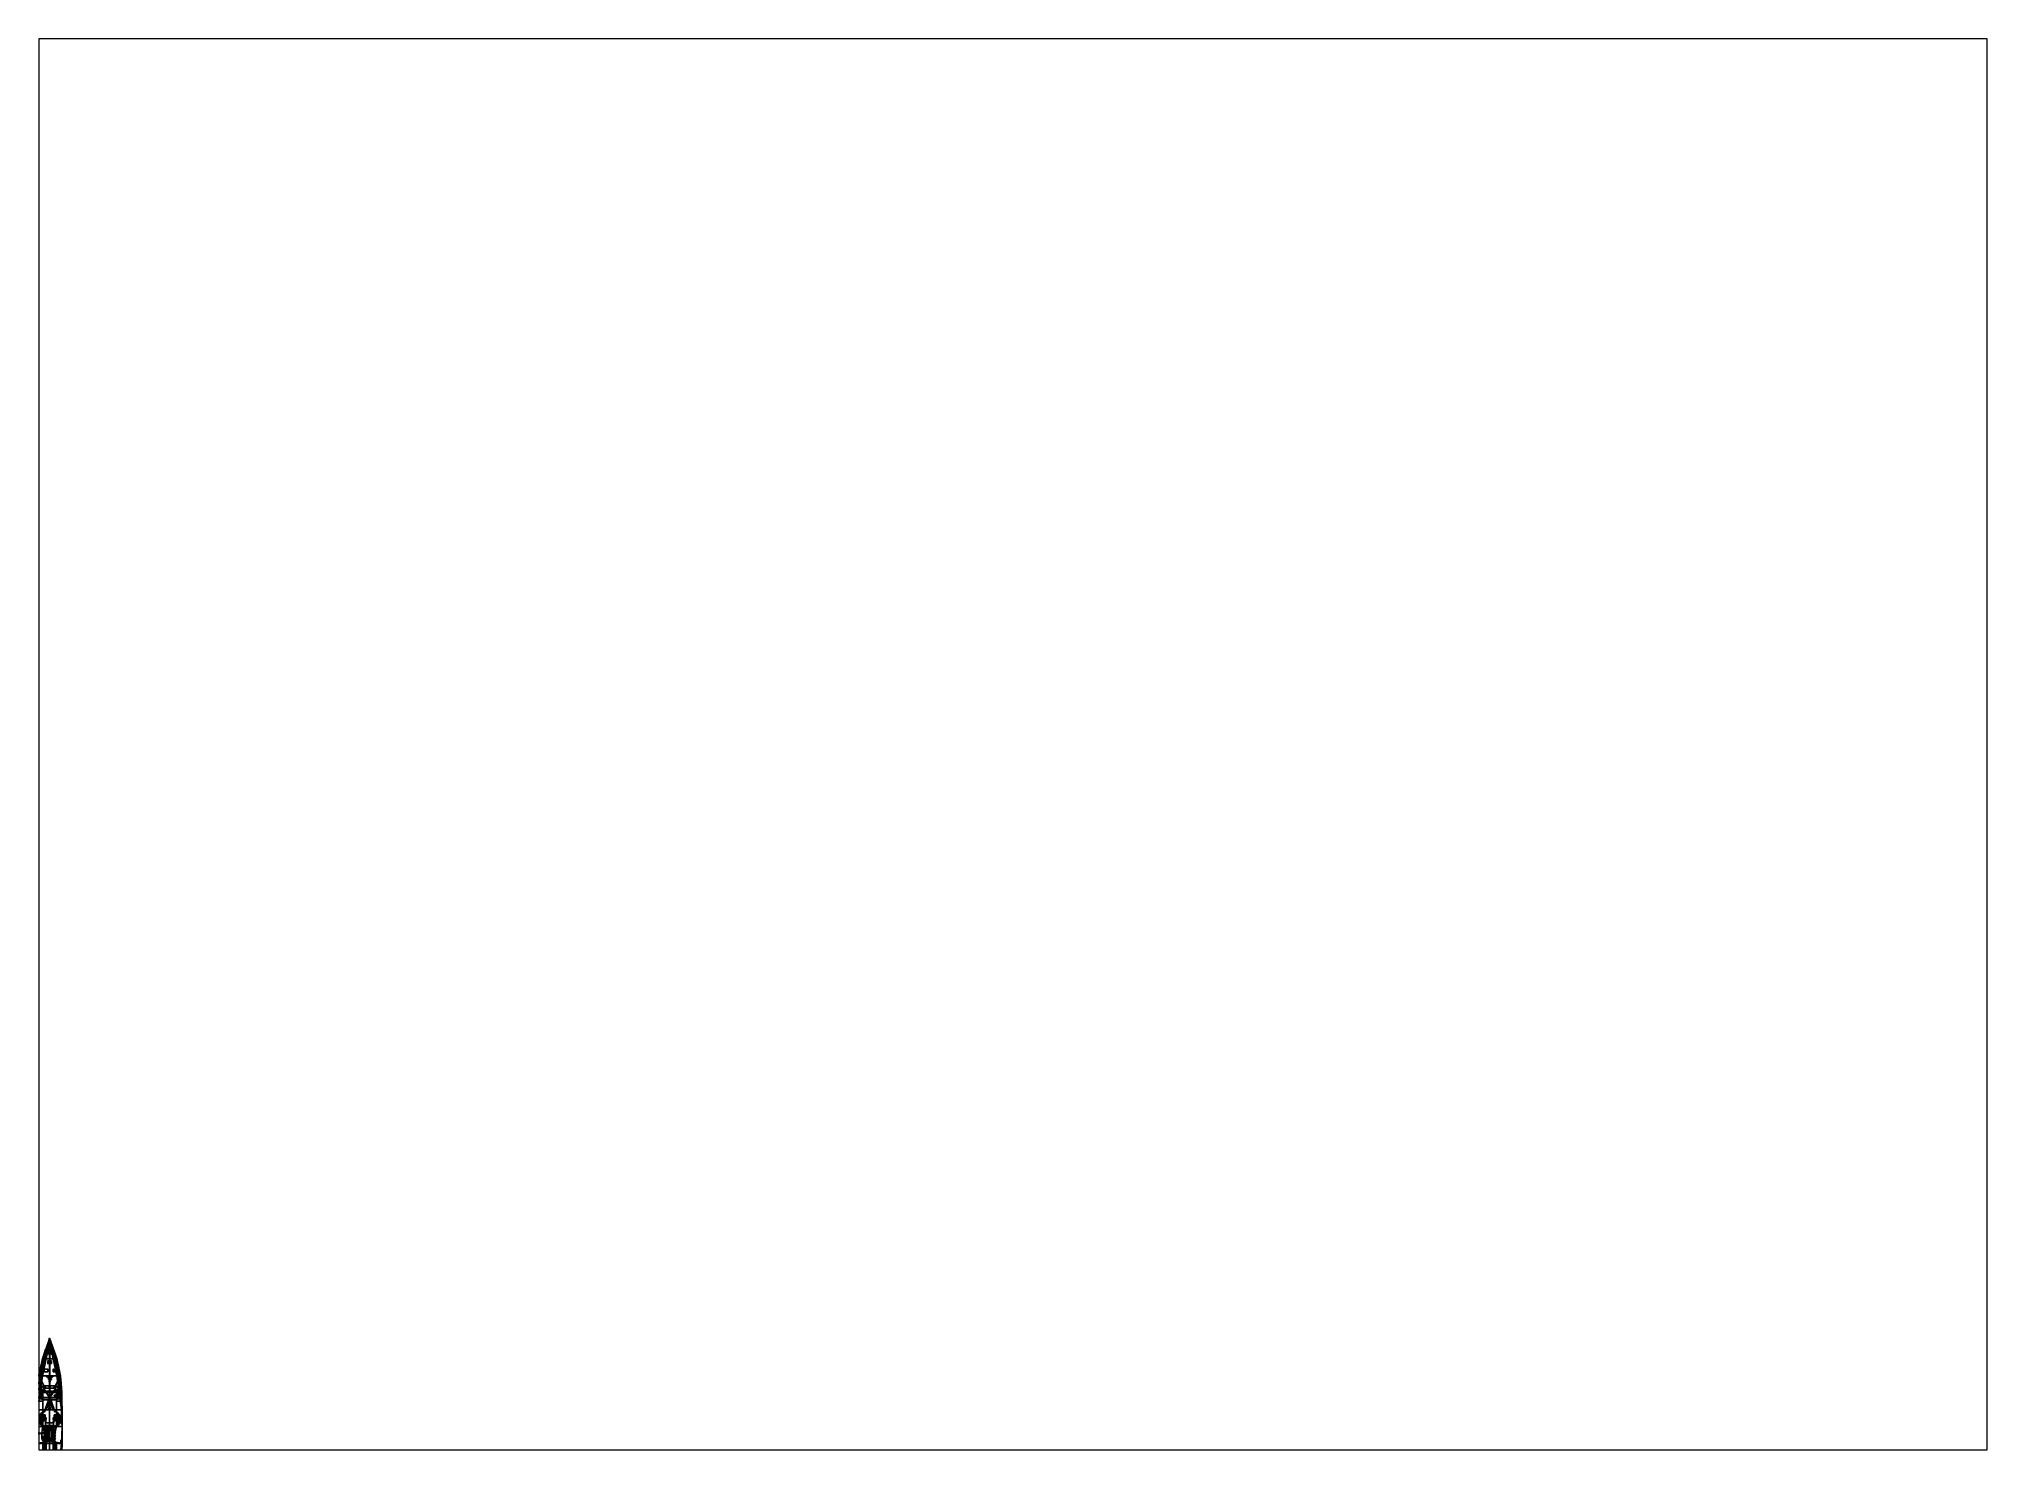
# Paper-space layout 'Layout1' of a CAD drawing. Header units: millimetres. Extents: x 28 to 251, y 20 to 181.
# The model-space entities are those that its viewports show. They can reach past a viewport. Long polylines and large blocks are cut down to what shows.
import ezdxf

# ---------------------------------------------------------------- set-up
doc = ezdxf.new("R2010")
doc.units = ezdxf.units.MM
for name, color, linetype in [('boat', 6, 'Continuous'), ('gun', 1, 'Continuous'), ('mount', 2, 'Continuous'), ('railings', 6, 'Continuous'), ('sleeve', 5, 'Continuous'), ('turret', 2, 'Continuous')]:
    doc.layers.add(name, color=color, linetype=linetype)

msp = doc.modelspace()

# ---------------------------------------------------------------- linework, layer by layer
for points in [[(-0.28, 18.34, 2.6), (-0.27, 18.34, 2.45), (-1.39, 14.64, 2.45), (-1.56, 14.64, 2.6)], [(0.28, 18.34, 2.6), (-0.28, 18.34, 2.6), (-1.56, 14.64, 2.6), (1.56, 14.64, 2.6)], [(-0.27, 18.34, 2.45), (-0.21, 18.34, 1.93), (-1.21, 14.64, 1.93), (-1.39, 14.64, 2.45)], [(-0.21, 18.34, 1.93), (-0.01, 18.34), (-0.86, 14.64), (-1.21, 14.64, 1.93)], [(-0.01, 18.34), (0, 18.34, -0.09), (-0.78, 14.64, -0.45), (-0.86, 14.64)], [(0, 14.64, -0.73), (-0.78, 14.64, -0.45), (0, 18.34, -0.09)], [(0, 19.09, 2.6), (0, 19.06, 2.45), (-0.27, 18.34, 2.45), (-0.28, 18.34, 2.6)], [(-0.28, 18.34, 2.6), (0.28, 18.34, 2.6), (0, 19.09, 2.6)], [(0, 19.06, 2.45), (0, 18.9, 1.93), (-0.21, 18.34, 1.93), (-0.27, 18.34, 2.45)], [(0, 18.9, 1.93), (0, 18.36), (-0.01, 18.34), (-0.21, 18.34, 1.93)], [(-0.11, 17.17, 2.67), (-0.11, 17.17, 2.6), (-0.11, 16.49, 2.6), (-0.11, 16.49, 2.67)], [(0.11, 16.49, 2.67), (0.11, 17.17, 2.67), (-0.11, 17.17, 2.67), (-0.11, 16.49, 2.67)], [(0.11, 17.17, 2.67), (0.11, 17.17, 2.6), (-0.11, 17.17, 2.6), (-0.11, 17.17, 2.67)], [(-0.07, 18.11, 2.83), (0, 18.28, 2.83), (-0.07, 18.25, 2.83), (-0.1, 18.18, 2.83)], [(-0.07, 18.25, 2.6), (-0.1, 18.18, 2.6), (-0.1, 18.18, 2.83), (-0.07, 18.25, 2.83)], [(-0.1, 18.18, 2.6), (-0.07, 18.11, 2.6), (-0.07, 18.11, 2.83), (-0.1, 18.18, 2.83)], [(-0.09, 17, 2.86), (0.09, 17, 2.86), (0.05, 17.08, 2.86), (-0.04, 17.08, 2.86)], [(-0.04, 17.08, 2.67), (-0.09, 17, 2.67), (-0.09, 17, 2.86), (-0.04, 17.08, 2.86)], [(-0.04, 16.92, 2.86), (0.05, 16.92, 2.86), (0.09, 17, 2.86), (-0.09, 17, 2.86)], [(-0.09, 17, 2.67), (-0.04, 16.92, 2.67), (-0.04, 16.92, 2.86), (-0.09, 17, 2.86)], [(0, 18.28, 2.6), (-0.07, 18.25, 2.6), (-0.07, 18.25, 2.83), (0, 18.28, 2.83)], [(0, 18.08, 2.83), (0.07, 18.25, 2.83), (0, 18.28, 2.83), (-0.07, 18.11, 2.83)], [(-0.07, 18.11, 2.6), (0, 18.08, 2.6), (0, 18.08, 2.83), (-0.07, 18.11, 2.83)], [(-0.03, 18.23, 2.83), (-0.06, 18.18, 2.83), (-0.06, 18.18, 5.16), (-0.03, 18.23, 5.16)], [(-0.03, 18.13, 5.16), (0.03, 18.23, 5.16), (-0.03, 18.23, 5.16), (-0.06, 18.18, 5.16)], [(-0.06, 18.18, 2.83), (-0.03, 18.13, 2.83), (-0.03, 18.13, 5.16), (-0.06, 18.18, 5.16)], [(0.05, 17.08, 2.67), (-0.04, 17.08, 2.67), (-0.04, 17.08, 2.86), (0.05, 17.08, 2.86)], [(0.03, 18.23, 2.83), (-0.03, 18.23, 2.83), (-0.03, 18.23, 5.16), (0.03, 18.23, 5.16)], [(0.03, 18.13, 5.16), (0.06, 18.18, 5.16), (0.03, 18.23, 5.16), (-0.03, 18.13, 5.16)], [(-0.03, 18.13, 2.83), (0.03, 18.13, 2.83), (0.03, 18.13, 5.16), (-0.03, 18.13, 5.16)], [(-0.02, 6.16, 8.65), (0, 6.16, 8.67), (0, 18.13, 4.97), (-0.02, 18.13, 4.95)], [(0, 6.16, 8.63), (-0.02, 6.16, 8.65), (-0.02, 18.13, 4.95), (0, 18.13, 4.93)], [(0, 18.36), (0, 18.34, -0.09), (0, 18.34, -0.09), (-0.01, 18.34)], [(0.28, 18.34, 2.6), (0.27, 18.34, 2.45), (0, 19.06, 2.45), (0, 19.09, 2.6)], [(0.27, 18.34, 2.45), (0.21, 18.34, 1.93), (0, 18.9, 1.93), (0, 19.06, 2.45)], [(0.21, 18.34, 1.93), (0.01, 18.34), (0, 18.36), (0, 18.9, 1.93)], [(0.01, 18.34), (0, 18.34, -0.09), (0, 18.34, -0.09), (0, 18.36)], [(0, 18.34, -0.09), (0, 18.34, -0.09), (0.78, 14.64, -0.45), (0, 14.64, -0.73)], [(0.86, 14.64), (0.78, 14.64, -0.45), (0, 18.34, -0.09), (0.01, 18.34)], [(0.07, 18.25, 2.6), (0, 18.28, 2.6), (0, 18.28, 2.83), (0.07, 18.25, 2.83)], [(0.07, 18.11, 2.83), (0.1, 18.18, 2.83), (0.07, 18.25, 2.83), (0, 18.08, 2.83)], [(0, 6.16, 8.67), (0.02, 6.16, 8.65), (0.02, 18.13, 4.95), (0, 18.13, 4.97)], [(0.02, 6.16, 8.65), (0, 6.16, 8.63), (0, 18.13, 4.93), (0.02, 18.13, 4.95)], [(0, 18.08, 2.6), (0.07, 18.11, 2.6), (0.07, 18.11, 2.83), (0, 18.08, 2.83)], [(1.21, 14.64, 1.93), (0.86, 14.64), (0.01, 18.34), (0.21, 18.34, 1.93)], [(0.06, 18.18, 2.83), (0.03, 18.23, 2.83), (0.03, 18.23, 5.16), (0.06, 18.18, 5.16)], [(0.03, 18.13, 2.83), (0.06, 18.18, 2.83), (0.06, 18.18, 5.16), (0.03, 18.13, 5.16)], [(0.09, 17, 2.67), (0.05, 17.08, 2.67), (0.05, 17.08, 2.86), (0.09, 17, 2.86)], [(0.05, 16.92, 2.67), (0.09, 17, 2.67), (0.09, 17, 2.86), (0.05, 16.92, 2.86)], [(0.1, 18.18, 2.6), (0.07, 18.25, 2.6), (0.07, 18.25, 2.83), (0.1, 18.18, 2.83)], [(0.07, 18.11, 2.6), (0.1, 18.18, 2.6), (0.1, 18.18, 2.83), (0.07, 18.11, 2.83)], [(0.11, 16.49, 2.6), (0.11, 17.17, 2.6), (0.11, 17.17, 2.67), (0.11, 16.49, 2.67)], [(1.39, 14.64, 2.45), (1.21, 14.64, 1.93), (0.21, 18.34, 1.93), (0.27, 18.34, 2.45)], [(1.56, 14.64, 2.6), (1.39, 14.64, 2.45), (0.27, 18.34, 2.45), (0.28, 18.34, 2.6)], [(-1.56, 14.64, 2.6), (-1.39, 14.64, 2.45), (-2.19, 10.95, 2.45), (-2.37, 10.95, 2.6)], [(1.56, 14.64, 2.6), (-1.56, 14.64, 2.6), (-2.37, 10.95, 2.6), (2.37, 10.95, 2.6)], [(-1.39, 14.64, 2.45), (-1.21, 14.64, 1.93), (-2.02, 10.95, 1.93), (-2.19, 10.95, 2.45)], [(-1.21, 14.64, 1.93), (-0.86, 14.64), (-1.7, 10.95), (-2.02, 10.95, 1.93)], [(-0.86, 14.64), (-0.78, 14.64, -0.45), (-1.58, 10.95, -0.69), (-1.7, 10.95)], [(0, 10.95, -1.27), (-1.58, 10.95, -0.69), (-0.78, 14.64, -0.45), (0, 14.64, -0.73)], [(0.4, 16.29, 2.72), (0.4, 16.29, 2.6), (-0.4, 16.29, 2.6), (-0.4, 16.29, 2.72)], [(-0.4, 16.29, 2.72), (-0.4, 16.29, 2.6), (-0.4, 15.7, 2.6), (-0.4, 15.7, 2.72)], [(0.4, 15.7, 2.72), (0.4, 16.29, 2.72), (-0.4, 16.29, 2.72), (-0.4, 15.7, 2.72)], [(-0.4, 15.7, 2.72), (-0.4, 15.7, 2.6), (0.4, 15.7, 2.6), (0.4, 15.7, 2.72)], [(-0.4, 14.17, 2.78), (-0.4, 14.17, 2.6), (-0.4, 13.58, 2.6), (-0.4, 13.58, 2.78)], [(0.4, 14.17, 2.78), (0.4, 14.17, 2.6), (-0.4, 14.17, 2.6), (-0.4, 14.17, 2.78)], [(0.4, 13.58, 2.78), (0.4, 14.17, 2.78), (-0.4, 14.17, 2.78), (-0.4, 13.58, 2.78)], [(-0.4, 13.58, 2.78), (-0.4, 13.58, 2.6), (0.4, 13.58, 2.6), (0.4, 13.58, 2.78)], [(-0.17, 13.88, 3.34), (0.12, 14, 3.34), (0, 14.05, 3.34), (-0.12, 14, 3.34)], [(-0.12, 14, 2.78), (-0.17, 13.88, 2.78), (-0.17, 13.88, 3.34), (-0.12, 14, 3.34)], [(-0.12, 13.76, 3.34), (0.17, 13.88, 3.34), (0.12, 14, 3.34), (-0.17, 13.88, 3.34)], [(-0.17, 13.88, 2.78), (-0.12, 13.76, 2.78), (-0.12, 13.76, 3.34), (-0.17, 13.88, 3.34)], [(0, 14.05, 2.78), (-0.12, 14, 2.78), (-0.12, 14, 3.34), (0, 14.05, 3.34)], [(0, 13.71, 3.34), (0.12, 13.76, 3.34), (0.17, 13.88, 3.34), (-0.12, 13.76, 3.34)], [(-0.12, 13.76, 2.78), (0, 13.71, 2.78), (0, 13.71, 3.34), (-0.12, 13.76, 3.34)], [(-0.11, 16.49, 2.67), (-0.11, 16.49, 2.6), (0.11, 16.49, 2.6), (0.11, 16.49, 2.67)], [(-0.09, 16.63, 2.86), (0.09, 16.63, 2.86), (0.05, 16.71, 2.86), (-0.04, 16.71, 2.86)], [(-0.04, 16.71, 2.67), (-0.09, 16.63, 2.67), (-0.09, 16.63, 2.86), (-0.04, 16.71, 2.86)], [(-0.04, 16.55, 2.86), (0.05, 16.55, 2.86), (0.09, 16.63, 2.86), (-0.09, 16.63, 2.86)], [(-0.09, 16.63, 2.67), (-0.04, 16.55, 2.67), (-0.04, 16.55, 2.86), (-0.09, 16.63, 2.86)], [(-0.04, 16.92, 2.67), (0.05, 16.92, 2.67), (0.05, 16.92, 2.86), (-0.04, 16.92, 2.86)], [(0.05, 16.71, 2.67), (-0.04, 16.71, 2.67), (-0.04, 16.71, 2.86), (0.05, 16.71, 2.86)], [(-0.04, 16.55, 2.67), (0.05, 16.55, 2.67), (0.05, 16.55, 2.86), (-0.04, 16.55, 2.86)], [(0, 14.64, -0.73), (0.78, 14.64, -0.45), (1.58, 10.95, -0.69), (0, 10.95, -1.27)], [(0.12, 14, 2.78), (0, 14.05, 2.78), (0, 14.05, 3.34), (0.12, 14, 3.34)], [(0, 13.71, 2.78), (0.12, 13.76, 2.78), (0.12, 13.76, 3.34), (0, 13.71, 3.34)], [(0.09, 16.63, 2.67), (0.05, 16.71, 2.67), (0.05, 16.71, 2.86), (0.09, 16.63, 2.86)], [(0.05, 16.55, 2.67), (0.09, 16.63, 2.67), (0.09, 16.63, 2.86), (0.05, 16.55, 2.86)], [(0.17, 13.88, 2.78), (0.12, 14, 2.78), (0.12, 14, 3.34), (0.17, 13.88, 3.34)], [(0.12, 13.76, 2.78), (0.17, 13.88, 2.78), (0.17, 13.88, 3.34), (0.12, 13.76, 3.34)], [(0.4, 15.7, 2.6), (0.4, 16.29, 2.6), (0.4, 16.29, 2.72), (0.4, 15.7, 2.72)], [(0.4, 13.58, 2.6), (0.4, 14.17, 2.6), (0.4, 14.17, 2.78), (0.4, 13.58, 2.78)], [(1.7, 10.95), (1.58, 10.95, -0.69), (0.78, 14.64, -0.45), (0.86, 14.64)], [(2.02, 10.95, 1.93), (1.7, 10.95), (0.86, 14.64), (1.21, 14.64, 1.93)], [(2.19, 10.95, 2.45), (2.02, 10.95, 1.93), (1.21, 14.64, 1.93), (1.39, 14.64, 2.45)], [(2.37, 10.95, 2.6), (2.19, 10.95, 2.45), (1.39, 14.64, 2.45), (1.56, 14.64, 2.6)], [(-2.37, 10.95, 2.6), (-2.19, 10.95, 2.45), (-2.5, 7.25, 2.45), (-2.65, 7.25, 2.6)], [(-0.97, 8.26, 2.6), (-2.37, 10.95, 2.6), (-2.65, 7.25, 2.6), (-1.5, 7.61, 2.6)], [(-2.19, 10.95, 2.45), (-2.02, 10.95, 1.93), (-2.4, 7.25, 1.93), (-2.5, 7.25, 2.45)], [(-2.02, 10.95, 1.93), (-1.7, 10.95), (-2.18, 7.25), (-2.4, 7.25, 1.93)], [(0.97, 8.26, 2.6), (2.37, 10.95, 2.6), (-2.37, 10.95, 2.6), (-0.97, 8.26, 2.6)], [(-2.19, 10.39, 2.64), (-2.19, 10.39, 2.6), (-2.23, 9.71, 2.6), (-2.23, 9.71, 2.64)], [(-2.01, 9.69, 2.64), (-1.97, 10.37, 2.64), (-2.19, 10.39, 2.64), (-2.23, 9.71, 2.64)], [(-2.23, 9.71, 2.64), (-2.23, 9.71, 2.6), (-2.01, 9.69, 2.6), (-2.01, 9.69, 2.64)], [(-2.19, 7.89, 5.13), (-2.22, 7.89, 5.16), (-1.39, 8.76, 5.16), (-1.39, 8.73, 5.13)], [(-2.22, 7.89, 5.16), (-2.19, 7.89, 5.19), (-1.39, 8.73, 5.19), (-1.39, 8.76, 5.16)], [(-2.2, 9.84, 2.83), (-2.02, 9.84, 2.83), (-2.06, 9.92, 2.83), (-2.15, 9.92, 2.83)], [(-2.15, 9.92, 2.64), (-2.2, 9.84, 2.64), (-2.2, 9.84, 2.83), (-2.15, 9.92, 2.83)], [(-2.16, 9.76, 2.83), (-2.07, 9.76, 2.83), (-2.02, 9.84, 2.83), (-2.2, 9.84, 2.83)], [(-2.2, 9.84, 2.64), (-2.16, 9.76, 2.64), (-2.16, 9.76, 2.83), (-2.2, 9.84, 2.83)], [(-1.97, 10.37, 2.64), (-1.97, 10.37, 2.6), (-2.19, 10.39, 2.6), (-2.19, 10.39, 2.64)], [(-2.16, 7.89, 5.16), (-2.19, 7.89, 5.13), (-1.39, 8.73, 5.13), (-1.39, 8.7, 5.16)], [(-2.19, 7.89, 5.19), (-2.16, 7.89, 5.16), (-1.39, 8.7, 5.16), (-1.39, 8.73, 5.19)], [(-1.7, 10.95), (-1.58, 10.95, -0.69), (-2.09, 7.25, -0.8), (-2.18, 7.25)], [(-2.18, 10.21, 2.83), (-2, 10.2, 2.83), (-2.04, 10.28, 2.83), (-2.13, 10.29, 2.83)], [(-2.13, 10.29, 2.64), (-2.18, 10.21, 2.64), (-2.18, 10.21, 2.83), (-2.13, 10.29, 2.83)], [(-2.14, 10.13, 2.83), (-2.05, 10.13, 2.83), (-2, 10.2, 2.83), (-2.18, 10.21, 2.83)], [(-2.18, 10.21, 2.64), (-2.14, 10.13, 2.64), (-2.14, 10.13, 2.83), (-2.18, 10.21, 2.83)], [(-2.16, 9.76, 2.64), (-2.07, 9.76, 2.64), (-2.07, 9.76, 2.83), (-2.16, 9.76, 2.83)], [(-2.06, 9.92, 2.64), (-2.15, 9.92, 2.64), (-2.15, 9.92, 2.83), (-2.06, 9.92, 2.83)], [(-2.14, 10.13, 2.64), (-2.05, 10.13, 2.64), (-2.05, 10.13, 2.83), (-2.14, 10.13, 2.83)], [(-2.04, 10.28, 2.64), (-2.13, 10.29, 2.64), (-2.13, 10.29, 2.83), (-2.04, 10.28, 2.83)], [(0, 7.25, -1.36), (-2.09, 7.25, -0.8), (-1.58, 10.95, -0.69), (0, 10.95, -1.27)], [(-2.07, 9.76, 2.64), (-2.02, 9.84, 2.64), (-2.02, 9.84, 2.83), (-2.07, 9.76, 2.83)], [(-2.02, 9.84, 2.64), (-2.06, 9.92, 2.64), (-2.06, 9.92, 2.83), (-2.02, 9.84, 2.83)], [(-2.05, 10.13, 2.64), (-2, 10.2, 2.64), (-2, 10.2, 2.83), (-2.05, 10.13, 2.83)], [(-2, 10.2, 2.64), (-2.04, 10.28, 2.64), (-2.04, 10.28, 2.83), (-2, 10.2, 2.83)], [(-2.01, 9.69, 2.6), (-1.97, 10.37, 2.6), (-1.97, 10.37, 2.64), (-2.01, 9.69, 2.64)], [(-1.55, 12.17, 2.8), (-1.61, 12.04, 2.8), (-1.52, 12.04, 2.91), (-1.49, 12.11, 2.91)], [(-1.61, 12.04, 2.8), (-1.55, 11.91, 2.8), (-1.49, 11.97, 2.91), (-1.52, 12.04, 2.91)], [(-1.42, 12.23, 2.8), (-1.55, 12.17, 2.8), (-1.49, 12.11, 2.91), (-1.42, 12.14, 2.91)], [(-1.55, 11.91, 2.8), (-1.42, 11.85, 2.8), (-1.42, 11.94, 2.91), (-1.49, 11.97, 2.91)], [(-1.47, 12.14, 2.6), (-1.53, 12.04, 2.6), (-1.53, 12.04, 2.8), (-1.47, 12.14, 2.8)], [(-1.53, 12.04, 2.6), (-1.47, 11.94, 2.6), (-1.47, 11.94, 2.8), (-1.53, 12.04, 2.8)], [(-1.52, 12.04, 2.91), (-1.35, 12.11, 2.91), (-1.42, 12.14, 2.91), (-1.49, 12.11, 2.91)], [(-1.49, 11.97, 2.91), (-1.32, 12.04, 2.91), (-1.35, 12.11, 2.91), (-1.52, 12.04, 2.91)], [(-1.42, 11.94, 2.91), (-1.35, 11.97, 2.91), (-1.32, 12.04, 2.91), (-1.49, 11.97, 2.91)], [(-1.36, 12.14, 2.6), (-1.47, 12.14, 2.6), (-1.47, 12.14, 2.8), (-1.36, 12.14, 2.8)], [(-1.47, 11.94, 2.6), (-1.36, 11.94, 2.6), (-1.36, 11.94, 2.8), (-1.47, 11.94, 2.8)], [(-1.29, 12.17, 2.8), (-1.42, 12.23, 2.8), (-1.42, 12.14, 2.91), (-1.35, 12.11, 2.91)], [(-1.42, 11.85, 2.8), (-1.29, 11.91, 2.8), (-1.35, 11.97, 2.91), (-1.42, 11.94, 2.91)], [(1.39, 8.73, 5.19), (1.39, 8.76, 5.16), (-1.39, 8.76, 5.16), (-1.39, 8.73, 5.19)], [(1.39, 8.76, 5.16), (1.39, 8.73, 5.13), (-1.39, 8.73, 5.13), (-1.39, 8.76, 5.16)], [(-0.94, 8.26, 4.55), (-0.97, 8.26, 4.58), (-1.39, 8.73, 5.04), (-1.36, 8.76, 5.04)], [(-0.76, 8.26, 4.65), (-0.79, 8.26, 4.68), (-1.39, 8.73, 5.04), (-1.36, 8.76, 5.04)], [(-1.12, 8.07, 4.65), (-1.15, 8.03, 4.68), (-1.39, 8.73, 5.04), (-1.36, 8.76, 5.04)], [(-1.36, 8.76, 5.04), (-1.39, 8.73, 5.04), (-1.39, 8.73, 5.13), (-1.36, 8.76, 5.16)], [(1.39, 8.7, 5.16), (1.39, 8.73, 5.19), (-1.39, 8.73, 5.19), (-1.39, 8.7, 5.16)], [(1.39, 8.73, 5.13), (1.39, 8.7, 5.16), (-1.39, 8.7, 5.16), (-1.39, 8.73, 5.13)], [(-0.97, 8.26, 4.58), (-0.94, 8.26, 4.61), (-1.36, 8.7, 5.04), (-1.39, 8.73, 5.04)], [(-1.15, 8.03, 4.68), (-1.12, 8.07, 4.71), (-1.36, 8.7, 5.04), (-1.39, 8.73, 5.04)], [(-0.79, 8.26, 4.68), (-0.76, 8.26, 4.71), (-1.36, 8.7, 5.04), (-1.39, 8.73, 5.04)], [(-1.39, 8.73, 5.04), (-1.36, 8.7, 5.04), (-1.36, 8.7, 5.16), (-1.39, 8.73, 5.13)], [(-1.31, 12.04, 2.6), (-1.36, 12.14, 2.6), (-1.36, 12.14, 2.8), (-1.31, 12.04, 2.8)], [(-1.36, 11.94, 2.6), (-1.31, 12.04, 2.6), (-1.31, 12.04, 2.8), (-1.36, 11.94, 2.8)], [(-0.91, 8.26, 4.58), (-0.94, 8.26, 4.55), (-1.36, 8.76, 5.04), (-1.33, 8.73, 5.04)], [(-0.73, 8.26, 4.68), (-0.76, 8.26, 4.65), (-1.36, 8.76, 5.04), (-1.33, 8.73, 5.04)], [(-1.09, 8.11, 4.68), (-1.12, 8.07, 4.65), (-1.36, 8.76, 5.04), (-1.33, 8.73, 5.04)], [(-1.33, 8.73, 5.04), (-1.36, 8.76, 5.04), (-1.36, 8.76, 5.16), (-1.33, 8.73, 5.13)], [(-0.94, 8.26, 4.61), (-0.91, 8.26, 4.58), (-1.33, 8.73, 5.04), (-1.36, 8.7, 5.04)], [(-0.76, 8.26, 4.71), (-0.73, 8.26, 4.68), (-1.33, 8.73, 5.04), (-1.36, 8.7, 5.04)], [(-1.12, 8.07, 4.71), (-1.09, 8.11, 4.68), (-1.33, 8.73, 5.04), (-1.36, 8.7, 5.04)], [(-1.36, 8.7, 5.04), (-1.33, 8.73, 5.04), (-1.33, 8.73, 5.13), (-1.36, 8.7, 5.16)], [(-1.23, 12.04, 2.8), (-1.29, 12.17, 2.8), (-1.35, 12.11, 2.91), (-1.32, 12.04, 2.91)], [(-1.29, 11.91, 2.8), (-1.23, 12.04, 2.8), (-1.32, 12.04, 2.91), (-1.35, 11.97, 2.91)], [(-1.2, 12.38, 2.72), (-1.2, 12.38, 2.6), (-1.2, 11.79, 2.6), (-1.2, 11.79, 2.72)], [(-0.4, 11.79, 2.72), (-0.4, 12.38, 2.72), (-1.2, 12.38, 2.72), (-1.2, 11.79, 2.72)], [(-0.4, 12.38, 2.72), (-0.4, 12.38, 2.6), (-1.2, 12.38, 2.6), (-1.2, 12.38, 2.72)], [(-1.2, 11.79, 2.72), (-1.2, 11.79, 2.6), (-0.4, 11.79, 2.6), (-0.4, 11.79, 2.72)], [(-0.4, 11.79, 2.6), (-0.4, 12.38, 2.6), (-0.4, 12.38, 2.72), (-0.4, 11.79, 2.72)], [(-0.18, 8.26, 4.65), (-0.21, 8.26, 4.68), (-0.03, 8.73, 5.04), (0, 8.76, 5.04)], [(-0.21, 8.26, 4.68), (-0.18, 8.26, 4.71), (0, 8.7, 5.04), (-0.03, 8.73, 5.04)], [(-0.15, 8.26, 4.68), (-0.18, 8.26, 4.65), (0, 8.76, 5.04), (0.03, 8.73, 5.04)], [(-0.18, 8.26, 4.71), (-0.15, 8.26, 4.68), (0.03, 8.73, 5.04), (0, 8.7, 5.04)], [(0, 8.76, 5.04), (-0.03, 8.73, 5.04), (-0.03, 8.73, 5.13), (0, 8.76, 5.16)], [(0, 8.26, 4.55), (-0.03, 8.26, 4.58), (-0.03, 8.73, 5.04), (0, 8.76, 5.04)], [(0.18, 8.26, 4.65), (0.15, 8.26, 4.68), (-0.03, 8.73, 5.04), (0, 8.76, 5.04)], [(-0.03, 8.73, 5.04), (0, 8.7, 5.04), (0, 8.7, 5.16), (-0.03, 8.73, 5.13)], [(-0.03, 8.26, 4.58), (0, 8.26, 4.61), (0, 8.7, 5.04), (-0.03, 8.73, 5.04)], [(0.15, 8.26, 4.68), (0.18, 8.26, 4.71), (0, 8.7, 5.04), (-0.03, 8.73, 5.04)], [(0, 10.95, -1.27), (1.58, 10.95, -0.69), (2.09, 7.25, -0.8), (0, 7.25, -1.36)], [(0.03, 8.73, 5.04), (0, 8.76, 5.04), (0, 8.76, 5.16), (0.03, 8.73, 5.13)], [(0.03, 8.26, 4.58), (0, 8.26, 4.55), (0, 8.76, 5.04), (0.03, 8.73, 5.04)], [(0.21, 8.26, 4.68), (0.18, 8.26, 4.65), (0, 8.76, 5.04), (0.03, 8.73, 5.04)], [(0, 8.7, 5.04), (0.03, 8.73, 5.04), (0.03, 8.73, 5.13), (0, 8.7, 5.16)], [(0, 8.26, 4.61), (0.03, 8.26, 4.58), (0.03, 8.73, 5.04), (0, 8.7, 5.04)], [(0.18, 8.26, 4.71), (0.21, 8.26, 4.68), (0.03, 8.73, 5.04), (0, 8.7, 5.04)], [(0.76, 8.26, 4.65), (0.73, 8.26, 4.68), (1.33, 8.73, 5.04), (1.36, 8.76, 5.04)], [(0.73, 8.26, 4.68), (0.76, 8.26, 4.71), (1.36, 8.7, 5.04), (1.33, 8.73, 5.04)], [(0.75, 12.15, 3.13), (0.75, 12.35, 2.6), (0.75, 11.79, 2.6), (0.75, 11.93, 3.13)], [(0.83, 12.15, 3.13), (0.83, 12.35, 2.6), (0.75, 12.35, 2.6), (0.75, 12.15, 3.13)], [(0.75, 12.08, 3.2), (0.75, 12.15, 3.13), (0.75, 11.93, 3.13), (0.75, 11.99, 3.2)], [(0.83, 12.08, 3.2), (0.83, 12.15, 3.13), (0.75, 12.15, 3.13), (0.75, 12.08, 3.2)], [(0.83, 11.99, 3.2), (0.83, 12.08, 3.2), (0.75, 12.08, 3.2), (0.75, 11.99, 3.2)], [(0.75, 11.99, 3.2), (0.75, 11.93, 3.13), (0.83, 11.93, 3.13), (0.83, 11.99, 3.2)], [(0.75, 11.93, 3.13), (0.75, 11.79, 2.6), (0.83, 11.79, 2.6), (0.83, 11.93, 3.13)], [(0.79, 8.26, 4.68), (0.76, 8.26, 4.65), (1.36, 8.76, 5.04), (1.39, 8.73, 5.04)], [(0.76, 8.26, 4.71), (0.79, 8.26, 4.68), (1.39, 8.73, 5.04), (1.36, 8.7, 5.04)], [(0.83, 11.79, 2.6), (0.83, 12.35, 2.6), (0.83, 12.15, 3.13), (0.83, 11.93, 3.13)], [(0.83, 12.28, 3.1), (0.83, 12.21, 3.27), (1.36, 12.21, 3.27), (1.36, 12.28, 3.1)], [(0.83, 12.21, 2.93), (0.83, 12.28, 3.1), (1.36, 12.28, 3.1), (1.36, 12.21, 2.93)], [(0.83, 12.28, 3.1), (0.83, 11.87, 3.27), (0.83, 12.04, 3.34), (0.83, 12.21, 3.27)], [(0.83, 12.21, 2.93), (0.83, 11.8, 3.1), (0.83, 11.87, 3.27), (0.83, 12.28, 3.1)], [(0.83, 12.21, 3.27), (0.83, 12.04, 3.34), (1.36, 12.04, 3.34), (1.36, 12.21, 3.27)], [(0.83, 12.04, 2.86), (0.83, 12.21, 2.93), (1.36, 12.21, 2.93), (1.36, 12.04, 2.86)], [(0.83, 12.04, 2.86), (0.83, 11.87, 2.93), (0.83, 11.8, 3.1), (0.83, 12.21, 2.93)], [(0.83, 11.93, 3.13), (0.83, 12.15, 3.13), (0.83, 12.08, 3.2), (0.83, 11.99, 3.2)], [(0.83, 12.04, 3.34), (0.83, 11.87, 3.27), (1.36, 11.87, 3.27), (1.36, 12.04, 3.34)], [(0.83, 11.87, 2.93), (0.83, 12.04, 2.86), (1.36, 12.04, 2.86), (1.36, 11.87, 2.93)], [(0.83, 11.87, 3.27), (0.83, 11.8, 3.1), (1.36, 11.8, 3.1), (1.36, 11.87, 3.27)], [(0.83, 11.8, 3.1), (0.83, 11.87, 2.93), (1.36, 11.87, 2.93), (1.36, 11.8, 3.1)], [(0.94, 8.26, 4.55), (0.91, 8.26, 4.58), (1.33, 8.73, 5.04), (1.36, 8.76, 5.04)], [(0.91, 8.26, 4.58), (0.94, 8.26, 4.61), (1.36, 8.7, 5.04), (1.33, 8.73, 5.04)], [(0.97, 8.26, 4.58), (0.94, 8.26, 4.55), (1.36, 8.76, 5.04), (1.39, 8.73, 5.04)], [(0.94, 8.26, 4.61), (0.97, 8.26, 4.58), (1.39, 8.73, 5.04), (1.36, 8.7, 5.04)], [(2.65, 7.25, 2.6), (2.37, 10.95, 2.6), (0.97, 8.26, 2.6), (1.5, 7.61, 2.6)], [(1.12, 8.07, 4.65), (1.09, 8.11, 4.68), (1.33, 8.73, 5.04), (1.36, 8.76, 5.04)], [(1.09, 8.11, 4.68), (1.12, 8.07, 4.71), (1.36, 8.7, 5.04), (1.33, 8.73, 5.04)], [(1.15, 8.03, 4.68), (1.12, 8.07, 4.65), (1.36, 8.76, 5.04), (1.39, 8.73, 5.04)], [(1.12, 8.07, 4.71), (1.15, 8.03, 4.68), (1.39, 8.73, 5.04), (1.36, 8.7, 5.04)], [(1.36, 8.76, 5.04), (1.33, 8.73, 5.04), (1.33, 8.73, 5.13), (1.36, 8.76, 5.16)], [(1.33, 8.73, 5.04), (1.36, 8.7, 5.04), (1.36, 8.7, 5.16), (1.33, 8.73, 5.13)], [(1.36, 12.15, 3.13), (1.36, 12.35, 2.6), (1.36, 11.79, 2.6), (1.36, 11.93, 3.13)], [(1.44, 12.15, 3.13), (1.44, 12.35, 2.6), (1.36, 12.35, 2.6), (1.36, 12.15, 3.13)], [(1.36, 11.8, 3.1), (1.36, 12.21, 2.93), (1.36, 12.28, 3.1), (1.36, 11.87, 3.27)], [(1.36, 11.87, 3.27), (1.36, 12.28, 3.1), (1.36, 12.21, 3.27), (1.36, 12.04, 3.34)], [(1.36, 11.87, 2.93), (1.36, 12.04, 2.86), (1.36, 12.21, 2.93), (1.36, 11.8, 3.1)], [(1.36, 12.08, 3.2), (1.36, 12.15, 3.13), (1.36, 11.93, 3.13), (1.36, 11.99, 3.2)], [(1.44, 12.08, 3.2), (1.44, 12.15, 3.13), (1.36, 12.15, 3.13), (1.36, 12.08, 3.2)], [(1.44, 11.99, 3.2), (1.44, 12.08, 3.2), (1.36, 12.08, 3.2), (1.36, 11.99, 3.2)], [(1.36, 11.99, 3.2), (1.36, 11.93, 3.13), (1.44, 11.93, 3.13), (1.44, 11.99, 3.2)], [(1.36, 11.93, 3.13), (1.36, 11.79, 2.6), (1.44, 11.79, 2.6), (1.44, 11.93, 3.13)], [(1.39, 8.73, 5.04), (1.36, 8.76, 5.04), (1.36, 8.76, 5.16), (1.39, 8.73, 5.13)], [(1.36, 8.7, 5.04), (1.39, 8.73, 5.04), (1.39, 8.73, 5.13), (1.36, 8.7, 5.16)], [(2.19, 7.89, 5.19), (2.22, 7.89, 5.16), (1.39, 8.76, 5.16), (1.39, 8.73, 5.19)], [(2.22, 7.89, 5.16), (2.19, 7.89, 5.13), (1.39, 8.73, 5.13), (1.39, 8.76, 5.16)], [(2.16, 7.89, 5.16), (2.19, 7.89, 5.19), (1.39, 8.73, 5.19), (1.39, 8.7, 5.16)], [(2.19, 7.89, 5.13), (2.16, 7.89, 5.16), (1.39, 8.7, 5.16), (1.39, 8.73, 5.13)], [(1.44, 11.79, 2.6), (1.44, 12.35, 2.6), (1.44, 12.15, 3.13), (1.44, 11.93, 3.13)], [(1.44, 11.93, 3.13), (1.44, 12.15, 3.13), (1.44, 12.08, 3.2), (1.44, 11.99, 3.2)], [(2.18, 7.25), (2.09, 7.25, -0.8), (1.58, 10.95, -0.69), (1.7, 10.95)], [(2.4, 7.25, 1.93), (2.18, 7.25), (1.7, 10.95), (2.02, 10.95, 1.93)], [(2.23, 9.71, 2.64), (2.19, 10.39, 2.64), (1.97, 10.37, 2.64), (2.01, 9.69, 2.64)], [(2.19, 10.39, 2.64), (2.19, 10.39, 2.6), (1.97, 10.37, 2.6), (1.97, 10.37, 2.64)], [(1.97, 10.37, 2.64), (1.97, 10.37, 2.6), (2.01, 9.69, 2.6), (2.01, 9.69, 2.64)], [(2, 10.2, 2.83), (2.18, 10.21, 2.83), (2.13, 10.29, 2.83), (2.04, 10.28, 2.83)], [(2.04, 10.28, 2.64), (2, 10.2, 2.64), (2, 10.2, 2.83), (2.04, 10.28, 2.83)], [(2.05, 10.13, 2.83), (2.14, 10.13, 2.83), (2.18, 10.21, 2.83), (2, 10.2, 2.83)], [(2, 10.2, 2.64), (2.05, 10.13, 2.64), (2.05, 10.13, 2.83), (2, 10.2, 2.83)], [(2.01, 9.69, 2.64), (2.01, 9.69, 2.6), (2.23, 9.71, 2.6), (2.23, 9.71, 2.64)], [(2.5, 7.25, 2.45), (2.4, 7.25, 1.93), (2.02, 10.95, 1.93), (2.19, 10.95, 2.45)], [(2.06, 9.92, 2.64), (2.02, 9.84, 2.64), (2.02, 9.84, 2.83), (2.06, 9.92, 2.83)], [(2.02, 9.84, 2.83), (2.2, 9.84, 2.83), (2.15, 9.92, 2.83), (2.06, 9.92, 2.83)], [(2.02, 9.84, 2.64), (2.07, 9.76, 2.64), (2.07, 9.76, 2.83), (2.02, 9.84, 2.83)], [(2.07, 9.76, 2.83), (2.16, 9.76, 2.83), (2.2, 9.84, 2.83), (2.02, 9.84, 2.83)], [(2.13, 10.29, 2.64), (2.04, 10.28, 2.64), (2.04, 10.28, 2.83), (2.13, 10.29, 2.83)], [(2.05, 10.13, 2.64), (2.14, 10.13, 2.64), (2.14, 10.13, 2.83), (2.05, 10.13, 2.83)], [(2.15, 9.92, 2.64), (2.06, 9.92, 2.64), (2.06, 9.92, 2.83), (2.15, 9.92, 2.83)], [(2.07, 9.76, 2.64), (2.16, 9.76, 2.64), (2.16, 9.76, 2.83), (2.07, 9.76, 2.83)], [(2.18, 10.21, 2.64), (2.13, 10.29, 2.64), (2.13, 10.29, 2.83), (2.18, 10.21, 2.83)], [(2.14, 10.13, 2.64), (2.18, 10.21, 2.64), (2.18, 10.21, 2.83), (2.14, 10.13, 2.83)], [(2.2, 9.84, 2.64), (2.15, 9.92, 2.64), (2.15, 9.92, 2.83), (2.2, 9.84, 2.83)], [(2.16, 9.76, 2.64), (2.2, 9.84, 2.64), (2.2, 9.84, 2.83), (2.16, 9.76, 2.83)], [(2.65, 7.25, 2.6), (2.5, 7.25, 2.45), (2.19, 10.95, 2.45), (2.37, 10.95, 2.6)], [(2.23, 9.71, 2.6), (2.19, 10.39, 2.6), (2.19, 10.39, 2.64), (2.23, 9.71, 2.64)], [(-2.5, 7.25, 2.45), (-2.4, 7.25, 1.93), (-2.73, 3.54, 0.34), (-2.73, 3.54, 1.36)], [(-2.4, 7.25, 1.93), (-2.18, 7.25), (-2.68, 3.54), (-2.73, 3.54, 0.34)], [(-2.65, 7.25, 2.6), (-2.5, 7.25, 2.45), (-2.73, 3.54, 1.36), (-2.68, 5.42, 2.6)], [(-2.68, 5.42, 2.6), (-2.68, 5.42, 2.6), (-2.73, 3.54, 1.36), (-2.71, 3.54, 2.6)], [(-2.69, 3.54, 2.6), (-2.71, 3.54, 1.36), (-2.66, 5.42, 2.6)], [(-2.68, 5.42, 2.6), (-2.71, 3.54, 2.6), (-2.69, 3.54, 2.6), (-2.66, 5.42, 2.6)], [(-2.71, 3.54, 1.36), (-1.5, 3.54, 1.36), (-1.5, 5.42, 2.6), (-2.66, 5.42, 2.6)], [(-2.68, 5.42, 2.6), (-1.5, 5.42, 2.6), (-1.5, 7.61, 2.6), (-2.65, 7.25, 2.6)], [(-2.18, 7.25), (-2.09, 7.25, -0.8), (-2.57, 3.54, -0.85), (-2.68, 3.54)], [(0, 3.54, -1.45), (-2.57, 3.54, -0.85), (-2.09, 7.25, -0.8), (0, 7.25, -1.36)], [(-1.16, 8.02, 4.68), (-1.19, 7.99, 4.65), (-2.22, 7.81, 5.04), (-2.19, 7.84, 5.04)], [(-1.19, 7.99, 4.65), (-1.21, 7.96, 4.68), (-2.19, 7.78, 5.04), (-2.22, 7.81, 5.04)], [(-2.19, 6.01, 5.13), (-2.22, 5.98, 5.16), (-2.22, 7.89, 5.16), (-2.19, 7.89, 5.13)], [(-2.22, 5.98, 5.16), (-2.19, 5.95, 5.19), (-2.19, 7.89, 5.19), (-2.22, 7.89, 5.16)], [(-1.31, 7.84, 4.58), (-1.33, 7.81, 4.55), (-2.22, 7.81, 5.04), (-2.19, 7.84, 5.04)], [(-1.5, 7.61, 4.68), (-1.5, 7.58, 4.65), (-2.22, 7.81, 5.04), (-2.19, 7.84, 5.04)], [(-2.19, 7.84, 5.04), (-2.22, 7.81, 5.04), (-2.22, 7.81, 5.16), (-2.19, 7.84, 5.13)], [(-1.33, 7.81, 4.55), (-1.36, 7.78, 4.58), (-2.19, 7.78, 5.04), (-2.22, 7.81, 5.04)], [(-1.5, 7.58, 4.65), (-1.5, 7.55, 4.68), (-2.19, 7.78, 5.04), (-2.22, 7.81, 5.04)], [(-2.22, 7.81, 5.04), (-2.19, 7.78, 5.04), (-2.19, 7.78, 5.13), (-2.22, 7.81, 5.16)], [(-1.5, 6.19, 4.68), (-1.5, 6.16, 4.65), (-2.22, 5.98, 5.04), (-2.19, 6.01, 5.04)], [(-1.5, 6.16, 4.65), (-1.5, 6.13, 4.68), (-2.19, 5.95, 5.04), (-2.22, 5.98, 5.04)], [(-2.19, 6.01, 5.04), (-2.22, 5.98, 5.04), (-2.22, 5.98, 5.16), (-2.19, 6.01, 5.13)], [(-1.5, 6.01, 4.58), (-1.5, 5.98, 4.55), (-2.22, 5.98, 5.04), (-2.19, 6.01, 5.04)], [(-1.5, 5.83, 4.68), (-1.5, 5.8, 4.65), (-2.22, 5.98, 5.04), (-2.19, 6.01, 5.04)], [(-2.22, 5.98, 5.04), (-2.19, 5.95, 5.04), (-2.19, 5.95, 5.19), (-2.22, 5.98, 5.16)], [(-1.5, 5.98, 4.55), (-1.5, 5.95, 4.58), (-2.19, 5.95, 5.04), (-2.22, 5.98, 5.04)], [(-1.5, 5.8, 4.65), (-1.5, 5.77, 4.68), (-2.19, 5.95, 5.04), (-2.22, 5.98, 5.04)], [(-1.19, 7.99, 4.71), (-1.16, 8.02, 4.68), (-2.19, 7.84, 5.04), (-2.16, 7.81, 5.04)], [(-1.21, 7.96, 4.68), (-1.19, 7.99, 4.71), (-2.16, 7.81, 5.04), (-2.19, 7.78, 5.04)], [(-2.16, 5.98, 5.16), (-2.19, 6.01, 5.13), (-2.19, 7.89, 5.13), (-2.16, 7.89, 5.16)], [(-2.19, 5.95, 5.19), (-2.16, 5.98, 5.16), (-2.16, 7.89, 5.16), (-2.19, 7.89, 5.19)], [(-1.33, 7.81, 4.61), (-1.31, 7.84, 4.58), (-2.19, 7.84, 5.04), (-2.16, 7.81, 5.04)], [(-1.5, 7.58, 4.71), (-1.5, 7.61, 4.68), (-2.19, 7.84, 5.04), (-2.16, 7.81, 5.04)], [(-2.16, 7.81, 5.04), (-2.19, 7.84, 5.04), (-2.19, 7.84, 5.13), (-2.16, 7.81, 5.16)], [(-1.36, 7.78, 4.58), (-1.33, 7.81, 4.61), (-2.16, 7.81, 5.04), (-2.19, 7.78, 5.04)], [(-1.5, 7.55, 4.68), (-1.5, 7.58, 4.71), (-2.16, 7.81, 5.04), (-2.19, 7.78, 5.04)], [(-2.19, 7.78, 5.04), (-2.16, 7.81, 5.04), (-2.16, 7.81, 5.16), (-2.19, 7.78, 5.13)], [(-1.5, 6.16, 4.71), (-1.5, 6.19, 4.68), (-2.19, 6.01, 5.04), (-2.16, 5.98, 5.04)], [(-1.5, 6.13, 4.68), (-1.5, 6.16, 4.71), (-2.16, 5.98, 5.04), (-2.19, 5.95, 5.04)], [(-2.16, 5.98, 5.04), (-2.19, 6.01, 5.04), (-2.19, 6.01, 5.13), (-2.16, 5.98, 5.16)], [(-1.5, 5.98, 4.61), (-1.5, 6.01, 4.58), (-2.19, 6.01, 5.04), (-2.16, 5.98, 5.04)], [(-1.5, 5.8, 4.71), (-1.5, 5.83, 4.68), (-2.19, 6.01, 5.04), (-2.16, 5.98, 5.04)], [(-2.19, 5.95, 5.04), (-2.16, 5.98, 5.04), (-2.16, 5.98, 5.16), (-2.19, 5.95, 5.19)], [(-1.5, 5.95, 4.58), (-1.5, 5.98, 4.61), (-2.16, 5.98, 5.04), (-2.19, 5.95, 5.04)], [(-1.5, 5.77, 4.68), (-1.5, 5.8, 4.71), (-2.16, 5.98, 5.04), (-2.19, 5.95, 5.04)], [(-2.04, 7.19, 4.98), (-2.04, 7.19, 4.8), (-2.04, 6.14, 4.8), (-2.04, 6.14, 4.98)], [(-1.8, 7.19, 4.98), (-1.8, 7.19, 4.8), (-2.04, 7.19, 4.8), (-2.04, 7.19, 4.98)], [(-2.04, 6.14, 4.8), (-2.04, 7.19, 4.8), (-1.8, 7.19, 4.8), (-1.8, 6.14, 4.8)], [(-1.8, 6.14, 4.98), (-1.8, 7.19, 4.98), (-2.04, 7.19, 4.98), (-2.04, 6.14, 4.98)], [(-2.04, 6.14, 4.98), (-2.04, 6.14, 4.8), (-1.8, 6.14, 4.8), (-1.8, 6.14, 4.98)], [(-1.5, 7.11, 4.58), (-1.5, 7.08, 4.55), (-1.96, 7.08, 4.8), (-1.93, 7.11, 4.8)], [(-1.5, 7.08, 4.55), (-1.5, 7.05, 4.58), (-1.93, 7.05, 4.8), (-1.96, 7.08, 4.8)], [(-1.5, 6.3, 4.58), (-1.5, 6.27, 4.55), (-1.96, 6.27, 4.8), (-1.93, 6.3, 4.8)], [(-1.5, 6.27, 4.55), (-1.5, 6.24, 4.58), (-1.93, 6.24, 4.8), (-1.96, 6.27, 4.8)], [(-1.5, 7.08, 4.61), (-1.5, 7.11, 4.58), (-1.93, 7.11, 4.8), (-1.9, 7.08, 4.8)], [(-1.5, 7.05, 4.58), (-1.5, 7.08, 4.61), (-1.9, 7.08, 4.8), (-1.93, 7.05, 4.8)], [(-1.5, 6.27, 4.61), (-1.5, 6.3, 4.58), (-1.93, 6.3, 4.8), (-1.9, 6.27, 4.8)], [(-1.5, 6.24, 4.58), (-1.5, 6.27, 4.61), (-1.9, 6.27, 4.8), (-1.93, 6.24, 4.8)], [(-1.8, 6.14, 4.8), (-1.8, 7.19, 4.8), (-1.8, 7.19, 4.98), (-1.8, 6.14, 4.98)], [(-1.53, 6.21, 8.04), (-1.53, 6.18, 8.08), (1.53, 6.18, 8.08), (1.53, 6.21, 8.04)], [(-1.53, 6.18, 8), (-1.53, 6.21, 8.04), (1.53, 6.21, 8.04), (1.53, 6.18, 8)], [(-1.53, 6.21, 8.04), (-1.53, 6.11, 8.04), (-1.53, 6.13, 8.08), (-1.53, 6.18, 8.08)], [(-1.53, 6.18, 8), (-1.53, 6.13, 8), (-1.53, 6.11, 8.04), (-1.53, 6.21, 8.04)], [(-1.53, 6.18, 8.08), (-1.53, 6.13, 8.08), (1.53, 6.13, 8.08), (1.53, 6.18, 8.08)], [(-1.53, 6.13, 8), (-1.53, 6.18, 8), (1.53, 6.18, 8), (1.53, 6.13, 8)], [(-1.53, 6.13, 8.08), (-1.53, 6.11, 8.04), (1.53, 6.11, 8.04), (1.53, 6.13, 8.08)], [(-1.53, 6.11, 8.04), (-1.53, 6.13, 8), (1.53, 6.13, 8), (1.53, 6.11, 8.04)], [(-0.97, 8.26, 4.77), (-0.97, 8.26, 2.6), (-1.5, 7.61, 2.6), (-1.5, 7.61, 4.77)], [(1.5, 7.61, 4.77), (0.97, 8.26, 4.77), (-0.97, 8.26, 4.77), (-1.5, 7.61, 4.77)], [(-1.5, 7.61, 4.77), (-1.5, 5.66, 4.77), (1.5, 5.66, 4.77), (1.5, 7.61, 4.77)], [(-1.5, 7.61, 2.6), (-1.5, 5.66, 3.71), (-1.5, 5.66, 4.77), (-1.5, 7.61, 4.77)], [(-1.5, 7.61, 2.6), (-1.5, 5.42, 2.6), (-1.5, 0.04, 3.71), (-1.5, 5.66, 3.71)], [(-1.5, 5.66, 4.77), (-1.5, 5.66, 3.71), (1.5, 5.66, 3.71), (1.5, 5.66, 4.77)], [(-1.5, 5.66, 3.71), (-1.5, 0.04, 3.71), (1.5, 0.04, 3.71), (1.5, 5.66, 3.71)], [(-1.5, 3.54, 1.36), (-1.5, 0.04, 1.36), (-1.5, 0.04, 3.71), (-1.5, 5.42, 2.6)], [(-1.19, 7.98, 4.77), (-1.2, 7.97, 4.77), (-0.01, 6.2, 8.04), (0, 6.21, 8.04)], [(-1.2, 7.97, 4.77), (-1.19, 7.96, 4.77), (0, 6.19, 8.04), (-0.01, 6.2, 8.04)], [(-1.19, 3.02, 4.77), (-1.2, 3.01, 4.77), (-0.01, 6.2, 7.36), (0, 6.21, 7.36)], [(-1.2, 3.01, 4.77), (-1.19, 3, 4.77), (0, 6.19, 7.36), (-0.01, 6.2, 7.36)], [(-1.19, 3.02, 4.77), (-1.2, 3.01, 4.77), (-0.01, 4.95, 7.86), (0, 4.96, 7.86)], [(-1.2, 3.01, 4.77), (-1.19, 3, 4.77), (0, 4.94, 7.86), (-0.01, 4.95, 7.86)], [(-1.18, 7.97, 4.77), (-1.19, 7.98, 4.77), (0, 6.21, 8.04), (0.01, 6.2, 8.04)], [(-1.19, 7.96, 4.77), (-1.18, 7.97, 4.77), (0.01, 6.2, 8.04), (0, 6.19, 8.04)], [(-1.18, 3.01, 4.77), (-1.19, 3.02, 4.77), (0, 6.21, 7.36), (0.01, 6.2, 7.36)], [(-1.19, 3, 4.77), (-1.18, 3.01, 4.77), (0.01, 6.2, 7.36), (0, 6.19, 7.36)], [(-1.18, 3.01, 4.77), (-1.19, 3.02, 4.77), (0, 4.96, 7.86), (0.01, 4.95, 7.86)], [(-1.19, 3, 4.77), (-1.18, 3.01, 4.77), (0.01, 4.95, 7.86), (0, 4.94, 7.86)], [(0.97, 8.26, 4.77), (0.97, 8.26, 2.6), (-0.97, 8.26, 2.6), (-0.97, 8.26, 4.77)], [(-0.11, 6.45, 4.77), (-0.16, 6.34, 4.77), (-0.07, 6.34, 5.16), (-0.05, 6.39, 5.16)], [(-0.16, 6.34, 4.77), (-0.11, 6.23, 4.77), (-0.05, 6.29, 5.16), (-0.07, 6.34, 5.16)], [(-0.14, 5.15, 4.66), (-0.09, 5.15, 4.83), (-0.09, 5.19, 4.83), (-0.14, 5.19, 4.66)], [(-0.09, 5.15, 4.49), (-0.14, 5.15, 4.66), (-0.14, 5.19, 4.66), (-0.09, 5.19, 4.49)], [(-0.09, 5.19, 4.83), (0.37, 5.19, 4.95), (0.49, 5.19, 4.83), (-0.14, 5.19, 4.66)], [(-0.14, 5.19, 4.66), (0.49, 5.19, 4.83), (0.54, 5.19, 4.66), (-0.09, 5.19, 4.49)], [(-0.14, 5.15, 4.66), (0.49, 5.15, 4.49), (0.54, 5.15, 4.66), (-0.09, 5.15, 4.83)], [(-0.09, 5.15, 4.49), (0.37, 5.15, 4.37), (0.49, 5.15, 4.49), (-0.14, 5.15, 4.66)], [(-0.12, 6.27, 7.51), (-0.08, 6.27, 7.59), (-0.08, 6.5, 7.59), (-0.12, 6.5, 7.51)], [(-0.08, 6.27, 7.43), (-0.12, 6.27, 7.51), (-0.12, 6.5, 7.51), (-0.08, 6.5, 7.43)], [(-0.08, 6.5, 7.59), (0.12, 6.5, 7.51), (0.08, 6.5, 7.43), (-0.12, 6.5, 7.51)], [(-0.12, 6.5, 7.51), (0.08, 6.5, 7.43), (0, 6.5, 7.39), (-0.08, 6.5, 7.43)], [(-0.12, 6.27, 7.51), (0.08, 6.27, 7.59), (0, 6.27, 7.63), (-0.08, 6.27, 7.59)], [(-0.08, 6.27, 7.43), (0.12, 6.27, 7.51), (0.08, 6.27, 7.59), (-0.12, 6.27, 7.51)], [(0, 6.5, 4.77), (-0.11, 6.45, 4.77), (-0.05, 6.39, 5.16), (0, 6.41, 5.16)], [(-0.11, 6.23, 4.77), (0, 6.18, 4.77), (0, 6.27, 5.16), (-0.05, 6.29, 5.16)], [(-0.09, 5.15, 4.83), (0.03, 5.15, 4.95), (0.03, 5.19, 4.95), (-0.09, 5.19, 4.83)], [(0.03, 5.15, 4.37), (-0.09, 5.15, 4.49), (-0.09, 5.19, 4.49), (0.03, 5.19, 4.37)], [(0.03, 5.19, 4.95), (0.2, 5.19, 5), (0.37, 5.19, 4.95), (-0.09, 5.19, 4.83)], [(-0.09, 5.19, 4.49), (0.54, 5.19, 4.66), (0.49, 5.19, 4.49), (0.03, 5.19, 4.37)], [(-0.09, 5.15, 4.83), (0.54, 5.15, 4.66), (0.49, 5.15, 4.83), (0.03, 5.15, 4.95)], [(0.03, 5.15, 4.37), (0.2, 5.15, 4.32), (0.37, 5.15, 4.37), (-0.09, 5.15, 4.49)], [(-0.08, 6.27, 7.59), (0, 6.27, 7.63), (0, 6.5, 7.63), (-0.08, 6.5, 7.59)], [(0, 6.27, 7.39), (-0.08, 6.27, 7.43), (-0.08, 6.5, 7.43), (0, 6.5, 7.39)], [(0, 6.5, 7.63), (0.08, 6.5, 7.59), (0.12, 6.5, 7.51), (-0.08, 6.5, 7.59)], [(0, 6.27, 7.39), (0.08, 6.27, 7.43), (0.12, 6.27, 7.51), (-0.08, 6.27, 7.43)], [(-0.03, 8.28, 5.34), (-0.07, 8.22, 5.34), (-0.07, 8.22, 5.47), (-0.03, 8.28, 5.47)], [(-0.07, 8.22, 5.47), (0.07, 8.22, 5.47), (0.04, 8.28, 5.47), (-0.03, 8.28, 5.47)], [(-0.07, 8.22, 5.34), (-0.03, 8.16, 5.34), (-0.03, 8.16, 5.47), (-0.07, 8.22, 5.47)], [(-0.03, 8.16, 5.47), (0.04, 8.16, 5.47), (0.07, 8.22, 5.47), (-0.07, 8.22, 5.47)], [(-0.05, 6.39, 5.16), (-0.07, 6.34, 5.16), (-0.05, 6.12, 8.72), (-0.04, 6.16, 8.72)], [(-0.07, 6.34, 5.16), (-0.05, 6.29, 5.16), (-0.04, 6.08, 8.72), (-0.05, 6.12, 8.72)], [(0, 6.41, 5.16), (-0.05, 6.39, 5.16), (-0.04, 6.16, 8.72), (0, 6.17, 8.72)], [(-0.05, 6.29, 5.16), (0, 6.27, 5.16), (0, 6.07, 8.72), (-0.04, 6.08, 8.72)], [(-0.04, 6.08, 8.72), (0, 6.17, 8.72), (-0.04, 6.16, 8.72), (-0.05, 6.12, 8.72)], [(0, 8.26, 4.77), (-0.04, 8.22, 4.77), (-0.04, 8.22, 5.34), (0, 8.26, 5.34)], [(-0.04, 8.22, 4.77), (0, 8.18, 4.77), (0, 8.18, 5.34), (-0.04, 8.22, 5.34)], [(0, 6.07, 8.72), (0.04, 6.16, 8.72), (0, 6.17, 8.72), (-0.04, 6.08, 8.72)], [(-0.04, 5.78, 8.11), (0, 5.78, 8.15), (0, 6.1, 8.15), (-0.04, 6.16, 8.11)], [(0, 5.78, 8.07), (-0.04, 5.78, 8.11), (-0.04, 6.16, 8.11), (0, 6.11, 8.07)], [(-0.04, 5.78, 8.11), (0, 5.78, 8.07), (0.04, 5.78, 8.11), (0, 5.78, 8.15)], [(0.04, 8.28, 5.34), (-0.03, 8.28, 5.34), (-0.03, 8.28, 5.47), (0.04, 8.28, 5.47)], [(-0.03, 8.16, 5.34), (0.04, 8.16, 5.34), (0.04, 8.16, 5.47), (-0.03, 8.16, 5.47)], [(-0.03, 6.14, 7.36), (0, 6.14, 7.39), (0, 6.56, 7.39), (-0.03, 6.56, 7.36)], [(0, 6.14, 7.33), (-0.03, 6.14, 7.36), (-0.03, 6.56, 7.36), (0, 6.56, 7.33)], [(0, 6.56, 7.39), (0.03, 6.56, 7.36), (0, 6.56, 7.33), (-0.03, 6.56, 7.36)], [(-0.03, 4.9, 7.91), (0, 4.92, 7.94), (0, 6.14, 7.39), (-0.03, 6.14, 7.36)], [(0, 4.88, 7.88), (-0.03, 4.9, 7.91), (-0.03, 6.14, 7.36), (0, 6.14, 7.33)], [(0, 6.09, 8.29), (-0.03, 6.06, 8.29), (-0.03, 5.99, 9.62), (0, 6.02, 9.62)], [(-0.03, 6.06, 8.29), (0, 6.03, 8.29), (0, 5.96, 9.62), (-0.03, 5.99, 9.62)], [(0, 5.96, 9.62), (0.03, 5.99, 9.62), (0, 6.02, 9.62), (-0.03, 5.99, 9.62)], [(-0.03, 4.9, 7.91), (0, 4.88, 7.88), (0.03, 4.9, 7.91), (0, 4.92, 7.94)], [(0, 5.91, 8.15), (-0.02, 5.89, 8.15), (-0.02, 5.75, 10.21), (0, 5.77, 10.21)], [(-0.02, 5.89, 8.15), (0, 5.87, 8.15), (0, 5.73, 10.21), (-0.02, 5.75, 10.21)], [(0, 5.73, 10.21), (0.02, 5.75, 10.21), (0, 5.77, 10.21), (-0.02, 5.75, 10.21)], [(1.19, 7.98, 4.77), (1.18, 7.97, 4.77), (-0.01, 6.2, 8.04), (0, 6.21, 8.04)], [(1.18, 7.97, 4.77), (1.19, 7.96, 4.77), (0, 6.19, 8.04), (-0.01, 6.2, 8.04)], [(1.19, 3.02, 4.77), (1.18, 3.01, 4.77), (-0.01, 6.2, 7.36), (0, 6.21, 7.36)], [(1.18, 3.01, 4.77), (1.19, 3, 4.77), (0, 6.19, 7.36), (-0.01, 6.2, 7.36)], [(1.19, 3.02, 4.77), (1.18, 3.01, 4.77), (-0.01, 4.95, 7.86), (0, 4.96, 7.86)], [(1.18, 3.01, 4.77), (1.19, 3, 4.77), (0, 4.94, 7.86), (-0.01, 4.95, 7.86)], [(0.04, 8.22, 4.77), (0, 8.26, 4.77), (0, 8.26, 5.34), (0.04, 8.22, 5.34)], [(0, 8.18, 4.77), (0.04, 8.22, 4.77), (0.04, 8.22, 5.34), (0, 8.18, 5.34)], [(1.2, 7.97, 4.77), (1.19, 7.98, 4.77), (0, 6.21, 8.04), (0.01, 6.2, 8.04)], [(1.19, 7.96, 4.77), (1.2, 7.97, 4.77), (0.01, 6.2, 8.04), (0, 6.19, 8.04)], [(0, 7.25, -1.36), (2.09, 7.25, -0.8), (2.57, 3.54, -0.85), (0, 3.54, -1.45)], [(0, 6.14, 7.39), (0.03, 6.14, 7.36), (0.03, 6.56, 7.36), (0, 6.56, 7.39)], [(0.03, 6.14, 7.36), (0, 6.14, 7.33), (0, 6.56, 7.33), (0.03, 6.56, 7.36)], [(0.11, 6.45, 4.77), (0, 6.5, 4.77), (0, 6.41, 5.16), (0.05, 6.39, 5.16)], [(0, 6.27, 7.63), (0.08, 6.27, 7.59), (0.08, 6.5, 7.59), (0, 6.5, 7.63)], [(0.08, 6.27, 7.43), (0, 6.27, 7.39), (0, 6.5, 7.39), (0.08, 6.5, 7.43)], [(0.05, 6.39, 5.16), (0, 6.41, 5.16), (0, 6.17, 8.72), (0.04, 6.16, 8.72)], [(0, 6.27, 5.16), (0.05, 6.29, 5.16), (0.04, 6.08, 8.72), (0, 6.07, 8.72)], [(0, 6.18, 4.77), (0.11, 6.23, 4.77), (0.05, 6.29, 5.16), (0, 6.27, 5.16)], [(1.2, 3.01, 4.77), (1.19, 3.02, 4.77), (0, 6.21, 7.36), (0.01, 6.2, 7.36)], [(1.19, 3, 4.77), (1.2, 3.01, 4.77), (0.01, 6.2, 7.36), (0, 6.19, 7.36)], [(0, 5.78, 8.15), (0.04, 5.78, 8.11), (0.04, 6.16, 8.11), (0, 6.1, 8.15)], [(0.04, 5.78, 8.11), (0, 5.78, 8.07), (0, 6.11, 8.07), (0.04, 6.16, 8.11)], [(0.04, 6.08, 8.72), (0.05, 6.12, 8.72), (0.04, 6.16, 8.72), (0, 6.07, 8.72)], [(0, 4.92, 7.94), (0.03, 4.9, 7.91), (0.03, 6.14, 7.36), (0, 6.14, 7.39)], [(0.03, 4.9, 7.91), (0, 4.88, 7.88), (0, 6.14, 7.33), (0.03, 6.14, 7.36)], [(0.03, 6.06, 8.29), (0, 6.09, 8.29), (0, 6.02, 9.62), (0.03, 5.99, 9.62)], [(0, 6.03, 8.29), (0.03, 6.06, 8.29), (0.03, 5.99, 9.62), (0, 5.96, 9.62)], [(0.02, 5.89, 8.15), (0, 5.91, 8.15), (0, 5.77, 10.21), (0.02, 5.75, 10.21)], [(0, 5.87, 8.15), (0.02, 5.89, 8.15), (0.02, 5.75, 10.21), (0, 5.73, 10.21)], [(1.2, 3.01, 4.77), (1.19, 3.02, 4.77), (0, 4.96, 7.86), (0.01, 4.95, 7.86)], [(1.19, 3, 4.77), (1.2, 3.01, 4.77), (0.01, 4.95, 7.86), (0, 4.94, 7.86)], [(0.03, 5.15, 4.95), (0.2, 5.15, 5), (0.2, 5.19, 5), (0.03, 5.19, 4.95)], [(0.2, 5.15, 4.32), (0.03, 5.15, 4.37), (0.03, 5.19, 4.37), (0.2, 5.19, 4.32)], [(0.03, 5.19, 4.37), (0.49, 5.19, 4.49), (0.37, 5.19, 4.37), (0.2, 5.19, 4.32)], [(0.03, 5.15, 4.95), (0.49, 5.15, 4.83), (0.37, 5.15, 4.95), (0.2, 5.15, 5)], [(0.07, 8.22, 5.34), (0.04, 8.28, 5.34), (0.04, 8.28, 5.47), (0.07, 8.22, 5.47)], [(0.04, 8.16, 5.34), (0.07, 8.22, 5.34), (0.07, 8.22, 5.47), (0.04, 8.16, 5.47)], [(0.07, 6.34, 5.16), (0.05, 6.39, 5.16), (0.04, 6.16, 8.72), (0.05, 6.12, 8.72)], [(0.05, 6.29, 5.16), (0.07, 6.34, 5.16), (0.05, 6.12, 8.72), (0.04, 6.08, 8.72)], [(0.16, 6.34, 4.77), (0.11, 6.45, 4.77), (0.05, 6.39, 5.16), (0.07, 6.34, 5.16)], [(0.11, 6.23, 4.77), (0.16, 6.34, 4.77), (0.07, 6.34, 5.16), (0.05, 6.29, 5.16)], [(0.11, 5.52, 3.76), (0.07, 5.43, 3.76), (0.14, 5.43, 4.44), (0.16, 5.47, 4.44)], [(0.07, 5.43, 3.76), (0.11, 5.34, 3.76), (0.16, 5.39, 4.44), (0.14, 5.43, 4.44)], [(0.08, 6.27, 7.59), (0.12, 6.27, 7.51), (0.12, 6.5, 7.51), (0.08, 6.5, 7.59)], [(0.12, 6.27, 7.51), (0.08, 6.27, 7.43), (0.08, 6.5, 7.43), (0.12, 6.5, 7.51)], [(0.1, 5.19, 4.66), (0.13, 5.19, 4.73), (0.13, 5.5, 4.73), (0.1, 5.5, 4.66)], [(0.13, 5.19, 4.59), (0.1, 5.19, 4.66), (0.1, 5.5, 4.66), (0.13, 5.5, 4.59)], [(0.13, 5.5, 4.73), (0.3, 5.5, 4.66), (0.27, 5.5, 4.59), (0.1, 5.5, 4.66)], [(0.1, 5.5, 4.66), (0.27, 5.5, 4.59), (0.2, 5.5, 4.56), (0.13, 5.5, 4.59)], [(0.2, 5.56, 3.76), (0.11, 5.52, 3.76), (0.16, 5.47, 4.44), (0.2, 5.49, 4.44)], [(0.11, 5.34, 3.76), (0.2, 5.3, 3.76), (0.2, 5.37, 4.44), (0.16, 5.39, 4.44)], [(0.13, 5.19, 4.73), (0.2, 5.19, 4.76), (0.2, 5.5, 4.76), (0.13, 5.5, 4.73)], [(0.2, 5.19, 4.56), (0.13, 5.19, 4.59), (0.13, 5.5, 4.59), (0.2, 5.5, 4.56)], [(0.2, 5.5, 4.76), (0.27, 5.5, 4.73), (0.3, 5.5, 4.66), (0.13, 5.5, 4.73)], [(0.16, 5.47, 4.44), (0.14, 5.43, 4.44), (0.14, 5.43, 4.59), (0.16, 5.47, 4.58)], [(0.14, 5.43, 4.44), (0.16, 5.39, 4.44), (0.16, 5.39, 4.58), (0.14, 5.43, 4.59)], [(0.2, 5.49, 4.44), (0.16, 5.47, 4.44), (0.16, 5.47, 4.58), (0.2, 5.49, 4.56)], [(0.16, 5.39, 4.44), (0.2, 5.37, 4.44), (0.2, 5.37, 4.56), (0.16, 5.39, 4.58)], [(0.29, 5.52, 3.76), (0.2, 5.56, 3.76), (0.2, 5.49, 4.44), (0.24, 5.47, 4.44)], [(0.2, 5.19, 4.76), (0.27, 5.19, 4.73), (0.27, 5.5, 4.73), (0.2, 5.5, 4.76)], [(0.27, 5.19, 4.59), (0.2, 5.19, 4.56), (0.2, 5.5, 4.56), (0.27, 5.5, 4.59)], [(0.24, 5.47, 4.44), (0.2, 5.49, 4.44), (0.2, 5.49, 4.56), (0.24, 5.47, 4.58)], [(0.2, 5.37, 4.44), (0.24, 5.39, 4.44), (0.24, 5.39, 4.58), (0.2, 5.37, 4.56)], [(0.2, 5.3, 3.76), (0.29, 5.34, 3.76), (0.24, 5.39, 4.44), (0.2, 5.37, 4.44)], [(0.2, 5.15, 5), (0.37, 5.15, 4.95), (0.37, 5.19, 4.95), (0.2, 5.19, 5)], [(0.37, 5.15, 4.37), (0.2, 5.15, 4.32), (0.2, 5.19, 4.32), (0.37, 5.19, 4.37)], [(0.33, 5.43, 3.76), (0.29, 5.52, 3.76), (0.24, 5.47, 4.44), (0.26, 5.43, 4.44)], [(0.26, 5.43, 4.44), (0.24, 5.47, 4.44), (0.24, 5.47, 4.58), (0.26, 5.43, 4.59)], [(0.24, 5.39, 4.44), (0.26, 5.43, 4.44), (0.26, 5.43, 4.59), (0.24, 5.39, 4.58)], [(0.29, 5.34, 3.76), (0.33, 5.43, 3.76), (0.26, 5.43, 4.44), (0.24, 5.39, 4.44)], [(0.27, 5.19, 4.73), (0.3, 5.19, 4.66), (0.3, 5.5, 4.66), (0.27, 5.5, 4.73)], [(0.3, 5.19, 4.66), (0.27, 5.19, 4.59), (0.27, 5.5, 4.59), (0.3, 5.5, 4.66)], [(0.37, 5.15, 4.95), (0.49, 5.15, 4.83), (0.49, 5.19, 4.83), (0.37, 5.19, 4.95)], [(0.49, 5.15, 4.49), (0.37, 5.15, 4.37), (0.37, 5.19, 4.37), (0.49, 5.19, 4.49)], [(0.49, 5.15, 4.83), (0.54, 5.15, 4.66), (0.54, 5.19, 4.66), (0.49, 5.19, 4.83)], [(0.54, 5.15, 4.66), (0.49, 5.15, 4.49), (0.49, 5.19, 4.49), (0.54, 5.19, 4.66)], [(1.06, 6.63, 5.87), (1.06, 6.61, 5.85), (0.95, 6.61, 5.98), (0.97, 6.63, 5.98)], [(0.97, 6.63, 5.98), (0.95, 6.61, 5.98), (0.95, 6.61, 6.08), (0.97, 6.63, 6.08)], [(1.06, 6.61, 5.85), (1.06, 6.59, 5.87), (0.97, 6.59, 5.98), (0.95, 6.61, 5.98)], [(0.95, 6.61, 5.98), (0.97, 6.59, 5.98), (0.97, 6.59, 6.08), (0.95, 6.61, 6.08)], [(0.97, 6.59, 6.06), (0.95, 6.61, 6.06), (0.95, 6.61, 6.08), (0.97, 6.59, 6.08)], [(1.5, 7.61, 2.6), (0.97, 8.26, 2.6), (0.97, 8.26, 4.77), (1.5, 7.61, 4.77)], [(1.06, 6.61, 5.89), (1.06, 6.63, 5.87), (0.97, 6.63, 5.98), (0.99, 6.61, 5.98)], [(0.99, 6.61, 5.98), (0.97, 6.63, 5.98), (0.97, 6.63, 6.08), (0.99, 6.61, 6.08)], [(1.06, 6.59, 5.87), (1.06, 6.61, 5.89), (0.99, 6.61, 5.98), (0.97, 6.59, 5.98)], [(0.97, 6.59, 5.98), (0.99, 6.61, 5.98), (0.99, 6.61, 6.08), (0.97, 6.59, 6.08)], [(1.08, 6.72, 5.98), (1.04, 6.69, 5.94), (0.99, 6.69, 6.06), (1.04, 6.72, 6.06)], [(1.04, 6.72, 6.06), (0.99, 6.69, 6.06), (1.04, 6.69, 6.18), (1.08, 6.72, 6.14)], [(0.99, 6.55, 6.06), (1.04, 6.55, 6.18), (1.04, 6.69, 6.18), (0.99, 6.69, 6.06)], [(1.04, 6.55, 5.94), (0.99, 6.55, 6.06), (0.99, 6.69, 6.06), (1.04, 6.69, 5.94)], [(1.08, 6.52, 6.15), (1.04, 6.55, 6.18), (0.99, 6.55, 6.06), (1.04, 6.52, 6.06)], [(1.04, 6.52, 6.06), (0.99, 6.55, 6.06), (1.04, 6.55, 5.94), (1.08, 6.52, 5.98)], [(1.1, 6.72, 4.77), (1.03, 6.61, 4.77), (1.08, 6.61, 5.77), (1.12, 6.68, 5.77)], [(1.03, 6.61, 4.77), (1.1, 6.5, 4.77), (1.12, 6.54, 5.77), (1.08, 6.61, 5.77)], [(1.16, 6.76, 6.06), (1.08, 6.72, 5.98), (1.04, 6.72, 6.06), (1.16, 6.76, 6.06)], [(1.16, 6.76, 6.06), (1.04, 6.72, 6.06), (1.08, 6.72, 6.14), (1.16, 6.76, 6.06)], [(1.16, 6.72, 5.94), (1.16, 6.69, 5.89), (1.04, 6.69, 5.94), (1.08, 6.72, 5.98)], [(1.08, 6.72, 6.14), (1.04, 6.69, 6.18), (1.16, 6.69, 6.23), (1.16, 6.72, 6.18)], [(1.04, 6.55, 6.18), (1.16, 6.55, 6.23), (1.16, 6.69, 6.23), (1.04, 6.69, 6.18)], [(1.16, 6.55, 5.89), (1.04, 6.55, 5.94), (1.04, 6.69, 5.94), (1.16, 6.69, 5.89)], [(1.16, 6.52, 6.18), (1.16, 6.55, 6.23), (1.04, 6.55, 6.18), (1.08, 6.52, 6.15)], [(1.08, 6.52, 5.98), (1.04, 6.55, 5.94), (1.16, 6.55, 5.89), (1.16, 6.52, 5.94)], [(1.16, 6.48, 6.06), (1.08, 6.52, 6.15), (1.04, 6.52, 6.06), (1.16, 6.48, 6.06)], [(1.16, 6.48, 6.06), (1.04, 6.52, 6.06), (1.08, 6.52, 5.98), (1.16, 6.48, 6.06)], [(1.06, 6.61, 5.85), (1.06, 6.63, 5.87), (1.26, 6.63, 5.87), (1.26, 6.61, 5.85)], [(1.06, 6.63, 5.87), (1.06, 6.61, 5.89), (1.26, 6.61, 5.89), (1.26, 6.63, 5.87)], [(1.06, 6.61, 5.89), (1.06, 6.59, 5.87), (1.26, 6.59, 5.87), (1.26, 6.61, 5.89)], [(1.06, 6.59, 5.87), (1.06, 6.61, 5.85), (1.26, 6.61, 5.85), (1.26, 6.59, 5.87)], [(1.16, 6.76, 6.06), (1.16, 6.72, 5.94), (1.08, 6.72, 5.98), (1.16, 6.76, 6.06)], [(1.16, 6.76, 6.06), (1.08, 6.72, 6.14), (1.16, 6.72, 6.18), (1.16, 6.76, 6.06)], [(1.2, 6.54, 5.77), (1.12, 6.68, 5.77), (1.08, 6.61, 5.77), (1.12, 6.54, 5.77)], [(1.16, 6.48, 6.06), (1.16, 6.52, 6.18), (1.08, 6.52, 6.15), (1.16, 6.48, 6.06)], [(1.16, 6.48, 6.06), (1.08, 6.52, 5.98), (1.16, 6.52, 5.94), (1.16, 6.48, 6.06)], [(1.23, 6.72, 4.77), (1.1, 6.72, 4.77), (1.12, 6.68, 5.77), (1.2, 6.68, 5.77)], [(1.1, 6.5, 4.77), (1.23, 6.5, 4.77), (1.2, 6.54, 5.77), (1.12, 6.54, 5.77)], [(1.24, 6.61, 5.77), (1.2, 6.68, 5.77), (1.12, 6.68, 5.77), (1.2, 6.54, 5.77)], [(1.16, 6.63, 5.77), (1.14, 6.61, 5.77), (1.14, 6.61, 5.85), (1.16, 6.63, 5.87)], [(1.14, 6.61, 5.77), (1.16, 6.59, 5.77), (1.16, 6.59, 5.87), (1.14, 6.61, 5.85)], [(1.16, 8.02, 4.68), (1.19, 7.99, 4.71), (2.16, 7.81, 5.04), (2.19, 7.84, 5.04)], [(1.19, 7.99, 4.65), (1.16, 8.02, 4.68), (2.19, 7.84, 5.04), (2.22, 7.81, 5.04)], [(1.16, 6.76, 6.06), (1.28, 6.72, 6.06), (1.25, 6.72, 5.98), (1.16, 6.76, 6.06)], [(1.16, 6.76, 6.06), (1.25, 6.72, 5.98), (1.16, 6.72, 5.94), (1.16, 6.76, 6.06)], [(1.16, 6.76, 6.06), (1.16, 6.72, 6.18), (1.25, 6.72, 6.14), (1.16, 6.76, 6.06)], [(1.16, 6.76, 6.06), (1.25, 6.72, 6.14), (1.28, 6.72, 6.06), (1.16, 6.76, 6.06)], [(1.25, 6.72, 5.98), (1.28, 6.69, 5.94), (1.16, 6.69, 5.89), (1.16, 6.72, 5.94)], [(1.16, 6.72, 6.18), (1.16, 6.69, 6.23), (1.28, 6.69, 6.18), (1.25, 6.72, 6.14)], [(1.16, 6.55, 6.23), (1.28, 6.55, 6.18), (1.28, 6.69, 6.18), (1.16, 6.69, 6.23)], [(1.28, 6.55, 5.94), (1.16, 6.55, 5.89), (1.16, 6.69, 5.89), (1.28, 6.69, 5.94)], [(1.18, 6.61, 5.77), (1.16, 6.63, 5.77), (1.16, 6.63, 5.87), (1.18, 6.61, 5.85)], [(1.16, 6.59, 5.77), (1.18, 6.61, 5.77), (1.18, 6.61, 5.85), (1.16, 6.59, 5.87)], [(1.25, 6.52, 6.15), (1.28, 6.55, 6.18), (1.16, 6.55, 6.23), (1.16, 6.52, 6.18)], [(1.16, 6.52, 5.94), (1.16, 6.55, 5.89), (1.28, 6.55, 5.94), (1.25, 6.52, 5.98)], [(1.16, 6.48, 6.06), (1.28, 6.52, 6.06), (1.25, 6.52, 6.15), (1.16, 6.48, 6.06)], [(1.16, 6.48, 6.06), (1.25, 6.52, 6.15), (1.16, 6.52, 6.18), (1.16, 6.48, 6.06)], [(1.16, 6.48, 6.06), (1.16, 6.52, 5.94), (1.25, 6.52, 5.98), (1.16, 6.48, 6.06)], [(1.16, 6.48, 6.06), (1.25, 6.52, 5.98), (1.28, 6.52, 6.06), (1.16, 6.48, 6.06)], [(1.21, 7.96, 4.68), (1.19, 7.99, 4.65), (2.22, 7.81, 5.04), (2.19, 7.78, 5.04)], [(1.19, 7.99, 4.71), (1.21, 7.96, 4.68), (2.19, 7.78, 5.04), (2.16, 7.81, 5.04)], [(1.29, 6.61, 4.77), (1.23, 6.72, 4.77), (1.2, 6.68, 5.77), (1.24, 6.61, 5.77)], [(1.23, 6.5, 4.77), (1.29, 6.61, 4.77), (1.24, 6.61, 5.77), (1.2, 6.54, 5.77)], [(1.28, 6.72, 6.06), (1.33, 6.69, 6.06), (1.28, 6.69, 5.94), (1.25, 6.72, 5.98)], [(1.25, 6.72, 6.14), (1.28, 6.69, 6.18), (1.33, 6.69, 6.06), (1.28, 6.72, 6.06)], [(1.28, 6.52, 6.06), (1.33, 6.55, 6.06), (1.28, 6.55, 6.18), (1.25, 6.52, 6.15)], [(1.25, 6.52, 5.98), (1.28, 6.55, 5.94), (1.33, 6.55, 6.06), (1.28, 6.52, 6.06)], [(1.26, 6.61, 5.85), (1.26, 6.63, 5.87), (1.35, 6.63, 5.98), (1.37, 6.61, 5.98)], [(1.26, 6.63, 5.87), (1.26, 6.61, 5.89), (1.33, 6.61, 5.98), (1.35, 6.63, 5.98)], [(1.26, 6.61, 5.89), (1.26, 6.59, 5.87), (1.35, 6.59, 5.98), (1.33, 6.61, 5.98)], [(1.26, 6.59, 5.87), (1.26, 6.61, 5.85), (1.37, 6.61, 5.98), (1.35, 6.59, 5.98)], [(1.28, 6.55, 6.18), (1.33, 6.55, 6.06), (1.33, 6.69, 6.06), (1.28, 6.69, 6.18)], [(1.33, 6.55, 6.06), (1.28, 6.55, 5.94), (1.28, 6.69, 5.94), (1.33, 6.69, 6.06)], [(1.33, 7.81, 4.55), (1.31, 7.84, 4.58), (2.19, 7.84, 5.04), (2.22, 7.81, 5.04)], [(1.31, 7.84, 4.58), (1.33, 7.81, 4.61), (2.16, 7.81, 5.04), (2.19, 7.84, 5.04)], [(1.36, 7.78, 4.58), (1.33, 7.81, 4.55), (2.22, 7.81, 5.04), (2.19, 7.78, 5.04)], [(1.33, 7.81, 4.61), (1.36, 7.78, 4.58), (2.19, 7.78, 5.04), (2.16, 7.81, 5.04)], [(1.35, 6.63, 5.98), (1.33, 6.61, 5.98), (1.33, 6.61, 6.08), (1.35, 6.63, 6.08)], [(1.33, 6.61, 5.98), (1.35, 6.59, 5.98), (1.35, 6.59, 6.08), (1.33, 6.61, 6.08)], [(1.35, 6.59, 6.06), (1.33, 6.61, 6.06), (1.33, 6.61, 6.08), (1.35, 6.59, 6.08)], [(1.37, 6.61, 5.98), (1.35, 6.63, 5.98), (1.35, 6.63, 6.08), (1.37, 6.61, 6.08)], [(1.35, 6.59, 5.98), (1.37, 6.61, 5.98), (1.37, 6.61, 6.08), (1.35, 6.59, 6.08)], [(1.5, 7.58, 4.65), (1.5, 7.61, 4.68), (2.19, 7.84, 5.04), (2.22, 7.81, 5.04)], [(1.5, 7.61, 4.68), (1.5, 7.58, 4.71), (2.16, 7.81, 5.04), (2.19, 7.84, 5.04)], [(1.5, 7.55, 4.68), (1.5, 7.58, 4.65), (2.22, 7.81, 5.04), (2.19, 7.78, 5.04)], [(1.5, 7.58, 4.71), (1.5, 7.55, 4.68), (2.19, 7.78, 5.04), (2.16, 7.81, 5.04)], [(1.5, 5.66, 4.77), (1.5, 5.66, 3.71), (1.5, 7.61, 2.6), (1.5, 7.61, 4.77)], [(1.5, 0.04, 3.71), (1.5, 5.42, 2.6), (1.5, 7.61, 2.6), (1.5, 5.66, 3.71)], [(2.68, 5.42, 2.6), (2.65, 7.25, 2.6), (1.5, 7.61, 2.6), (1.5, 5.42, 2.6)], [(1.5, 7.08, 4.55), (1.5, 7.11, 4.58), (1.93, 7.11, 4.8), (1.96, 7.08, 4.8)], [(1.5, 7.11, 4.58), (1.5, 7.08, 4.61), (1.9, 7.08, 4.8), (1.93, 7.11, 4.8)], [(1.5, 7.05, 4.58), (1.5, 7.08, 4.55), (1.96, 7.08, 4.8), (1.93, 7.05, 4.8)], [(1.5, 7.08, 4.61), (1.5, 7.05, 4.58), (1.93, 7.05, 4.8), (1.9, 7.08, 4.8)], [(1.5, 6.27, 4.55), (1.5, 6.3, 4.58), (1.93, 6.3, 4.8), (1.96, 6.27, 4.8)], [(1.5, 6.3, 4.58), (1.5, 6.27, 4.61), (1.9, 6.27, 4.8), (1.93, 6.3, 4.8)], [(1.5, 6.24, 4.58), (1.5, 6.27, 4.55), (1.96, 6.27, 4.8), (1.93, 6.24, 4.8)], [(1.5, 6.27, 4.61), (1.5, 6.24, 4.58), (1.93, 6.24, 4.8), (1.9, 6.27, 4.8)], [(1.5, 6.16, 4.65), (1.5, 6.19, 4.68), (2.19, 6.01, 5.04), (2.22, 5.98, 5.04)], [(1.5, 6.19, 4.68), (1.5, 6.16, 4.71), (2.16, 5.98, 5.04), (2.19, 6.01, 5.04)], [(1.5, 6.13, 4.68), (1.5, 6.16, 4.65), (2.22, 5.98, 5.04), (2.19, 5.95, 5.04)], [(1.5, 6.16, 4.71), (1.5, 6.13, 4.68), (2.19, 5.95, 5.04), (2.16, 5.98, 5.04)], [(1.5, 6.01, 4.58), (1.5, 5.98, 4.61), (2.16, 5.98, 5.04), (2.19, 6.01, 5.04)], [(1.5, 5.98, 4.55), (1.5, 6.01, 4.58), (2.19, 6.01, 5.04), (2.22, 5.98, 5.04)], [(1.5, 5.8, 4.65), (1.5, 5.83, 4.68), (2.19, 6.01, 5.04), (2.22, 5.98, 5.04)], [(1.5, 5.83, 4.68), (1.5, 5.8, 4.71), (2.16, 5.98, 5.04), (2.19, 6.01, 5.04)], [(1.5, 5.95, 4.58), (1.5, 5.98, 4.55), (2.22, 5.98, 5.04), (2.19, 5.95, 5.04)], [(1.5, 5.98, 4.61), (1.5, 5.95, 4.58), (2.19, 5.95, 5.04), (2.16, 5.98, 5.04)], [(1.5, 5.77, 4.68), (1.5, 5.8, 4.65), (2.22, 5.98, 5.04), (2.19, 5.95, 5.04)], [(1.5, 5.8, 4.71), (1.5, 5.77, 4.68), (2.19, 5.95, 5.04), (2.16, 5.98, 5.04)], [(1.5, 0.04, 3.71), (1.5, 0.04, 1.36), (1.5, 3.54, 1.36), (1.5, 5.42, 2.6)], [(1.5, 3.54, 1.36), (2.71, 3.54, 1.36), (2.66, 5.42, 2.6), (1.5, 5.42, 2.6)], [(1.53, 6.18, 8.08), (1.53, 6.13, 8.08), (1.53, 6.11, 8.04), (1.53, 6.21, 8.04)], [(1.53, 6.21, 8.04), (1.53, 6.11, 8.04), (1.53, 6.13, 8), (1.53, 6.18, 8)], [(2.04, 6.14, 4.98), (2.04, 7.19, 4.98), (1.8, 7.19, 4.98), (1.8, 6.14, 4.98)], [(2.04, 7.19, 4.98), (2.04, 7.19, 4.8), (1.8, 7.19, 4.8), (1.8, 7.19, 4.98)], [(1.8, 7.19, 4.98), (1.8, 7.19, 4.8), (1.8, 6.14, 4.8), (1.8, 6.14, 4.98)], [(1.8, 6.14, 4.8), (1.8, 7.19, 4.8), (2.04, 7.19, 4.8), (2.04, 6.14, 4.8)], [(1.8, 6.14, 4.98), (1.8, 6.14, 4.8), (2.04, 6.14, 4.8), (2.04, 6.14, 4.98)], [(2.04, 6.14, 4.8), (2.04, 7.19, 4.8), (2.04, 7.19, 4.98), (2.04, 6.14, 4.98)], [(2.68, 3.54), (2.57, 3.54, -0.85), (2.09, 7.25, -0.8), (2.18, 7.25)], [(2.16, 5.98, 5.16), (2.19, 5.95, 5.19), (2.19, 7.89, 5.19), (2.16, 7.89, 5.16)], [(2.19, 6.01, 5.13), (2.16, 5.98, 5.16), (2.16, 7.89, 5.16), (2.19, 7.89, 5.13)], [(2.19, 7.84, 5.04), (2.16, 7.81, 5.04), (2.16, 7.81, 5.16), (2.19, 7.84, 5.13)], [(2.16, 7.81, 5.04), (2.19, 7.78, 5.04), (2.19, 7.78, 5.13), (2.16, 7.81, 5.16)], [(2.19, 6.01, 5.04), (2.16, 5.98, 5.04), (2.16, 5.98, 5.16), (2.19, 6.01, 5.13)], [(2.16, 5.98, 5.04), (2.19, 5.95, 5.04), (2.19, 5.95, 5.19), (2.16, 5.98, 5.16)], [(2.73, 3.54, 0.34), (2.68, 3.54), (2.18, 7.25), (2.4, 7.25, 1.93)], [(2.19, 5.95, 5.19), (2.22, 5.98, 5.16), (2.22, 7.89, 5.16), (2.19, 7.89, 5.19)], [(2.22, 5.98, 5.16), (2.19, 6.01, 5.13), (2.19, 7.89, 5.13), (2.22, 7.89, 5.16)], [(2.22, 7.81, 5.04), (2.19, 7.84, 5.04), (2.19, 7.84, 5.13), (2.22, 7.81, 5.16)], [(2.19, 7.78, 5.04), (2.22, 7.81, 5.04), (2.22, 7.81, 5.16), (2.19, 7.78, 5.13)], [(2.22, 5.98, 5.04), (2.19, 6.01, 5.04), (2.19, 6.01, 5.13), (2.22, 5.98, 5.16)], [(2.19, 5.95, 5.04), (2.22, 5.98, 5.04), (2.22, 5.98, 5.16), (2.19, 5.95, 5.19)], [(2.73, 3.54, 1.36), (2.73, 3.54, 0.34), (2.4, 7.25, 1.93), (2.5, 7.25, 2.45)], [(2.68, 5.42, 2.6), (2.73, 3.54, 1.36), (2.5, 7.25, 2.45), (2.65, 7.25, 2.6)], [(2.66, 5.42, 2.6), (2.66, 5.42, 2.6), (2.71, 3.54, 1.36), (2.69, 3.54, 2.6)], [(2.66, 5.42, 2.6), (2.69, 3.54, 2.6), (2.71, 3.54, 2.6), (2.68, 5.42, 2.6)], [(2.71, 3.54, 2.6), (2.73, 3.54, 1.36), (2.68, 5.42, 2.6)], [(0, -0.15, -1.57), (-2.73, -0.15, -0.89), (-2.57, 3.54, -0.85), (0, 3.54, -1.45)], [(-2.73, 3.54, 1.36), (-2.73, 3.54, 0.34), (-2.73, -0.15, 0.34), (-2.73, -0.15, 1.36)], [(-2.73, 3.54, 0.34), (-2.68, 3.54), (-2.73, -0.15), (-2.73, -0.15, 0.34)], [(-2.71, 3.54, 2.6), (-2.73, 3.54, 1.36), (-2.73, -0.15, 1.36), (-2.71, 0.6, 2.6)], [(-2.68, 3.54), (-2.57, 3.54, -0.85), (-2.73, -0.15, -0.89), (-2.73, -0.15)], [(-2.71, 0.6, 2.6), (-2.73, -0.15, 1.36), (-2.71, -0.15, 1.36), (-2.69, 0.6, 2.6)], [(-1.5, 0.04, 1.36), (-2.71, -0.15, 1.36), (-2.73, -3.84, 1.41), (-0.77, -3.41, 1.4)], [(-2.69, 0.6, 2.6), (-2.71, -0.15, 1.36), (-2.71, 3.54, 1.36), (-2.69, 3.54, 2.6)], [(-2.71, 3.54, 2.6), (-2.71, 0.6, 2.6), (-2.69, 0.6, 2.6), (-2.69, 3.54, 2.6)], [(-2.71, -0.15, 1.36), (-1.5, 0.04, 1.36), (-1.5, 3.54, 1.36), (-2.71, 3.54, 1.36)], [(-2.4, 0.87, 3.61), (-2.53, 1.3, 3.61), (-2.53, 1.68, 3.61), (-2.4, 2.18, 3.61)], [(-2.4, 2.18, 3.61), (-2.53, 1.68, 3.61), (-2.53, 1.68, 3.71), (-2.4, 2.18, 3.71)], [(-2.53, 1.68, 3.71), (-2.53, 1.3, 3.71), (-2.4, 0.87, 3.71), (-2.4, 2.18, 3.71)], [(-2.53, 1.68, 3.61), (-2.53, 1.3, 3.61), (-2.53, 1.3, 3.71), (-2.53, 1.68, 3.71)], [(-2.4, 0.87, 3.71), (-2.53, 1.3, 3.71), (-2.53, 1.3, 3.61), (-2.4, 0.87, 3.61)], [(-2.4, 2.18, 3.61), (-2.22, 2.45, 3.61), (-2.22, 0.55, 3.61), (-2.4, 0.87, 3.61)], [(-2.22, 0.55, 3.71), (-2.22, 2.45, 3.71), (-2.4, 2.18, 3.71), (-2.4, 0.87, 3.71)], [(-2.4, 2.18, 3.71), (-2.22, 2.45, 3.71), (-2.22, 2.45, 3.61), (-2.4, 2.18, 3.61)], [(-2.4, 0.87, 3.61), (-2.22, 0.55, 3.61), (-2.22, 0.55, 3.71), (-2.4, 0.87, 3.71)], [(-1.86, 0.21, 3.61), (-2.22, 0.55, 3.61), (-2.22, 2.45, 3.61), (-1.86, 2.8, 3.61)], [(-2.22, 2.45, 3.71), (-2.22, 0.55, 3.71), (-1.86, 0.21, 3.71), (-1.86, 2.8, 3.71)], [(-1.86, 2.8, 3.61), (-2.22, 2.45, 3.61), (-2.22, 2.45, 3.71), (-1.86, 2.8, 3.71)], [(-1.86, 0.21, 3.71), (-2.22, 0.55, 3.71), (-2.22, 0.55, 3.61), (-1.86, 0.21, 3.61)], [(-1.86, 2.8, 3.61), (-1.5, 2.97, 3.61), (-1.5, 0.04, 3.61), (-1.86, 0.21, 3.61)], [(-1.5, 0.04, 3.71), (-1.5, 2.97, 3.71), (-1.86, 2.8, 3.71), (-1.86, 0.21, 3.71)], [(-1.86, 2.8, 3.71), (-1.5, 2.97, 3.71), (-1.5, 2.97, 3.61), (-1.86, 2.8, 3.61)], [(-1.86, 0.21, 3.61), (-1.5, 0.04, 3.61), (-1.5, 0.04, 3.71), (-1.86, 0.21, 3.71)], [(-1.5, 0.04, 3.71), (-1.5, 0.04, 1.36), (1.5, 0.04, 1.36), (1.5, 0.04, 3.71)], [(-0.77, 0.04, 1.36), (-1.5, 0.04, 1.36), (-0.77, -3.41, 1.4)], [(-1.48, 1.6, 3.83), (-1.4, 1.81, 3.83), (-1.4, 1.81, 3.71), (-1.49, 1.6, 3.71)], [(-1.4, 1.39, 3.83), (-1.48, 1.6, 3.83), (-1.49, 1.6, 3.71), (-1.4, 1.39, 3.71)], [(-1.19, 1.31, 3.83), (-1.4, 1.81, 3.83), (-1.48, 1.6, 3.83), (-1.4, 1.39, 3.83)], [(-1.25, 1.6, 4.45), (-1.13, 1.6, 4.45), (-0.9, 1.6, 3.83), (-1.48, 1.6, 3.83)], [(-1.48, 1.6, 3.83), (-0.9, 1.6, 3.83), (-1.13, 1.6, 4.45), (-1.25, 1.6, 4.45)], [(-1.4, 1.81, 3.83), (-1.19, 1.89, 3.83), (-1.19, 1.9, 3.71), (-1.4, 1.81, 3.71)], [(-0.99, 1.39, 3.83), (-1.19, 1.89, 3.83), (-1.4, 1.81, 3.83), (-1.19, 1.31, 3.83)], [(-1.19, 1.31, 3.83), (-1.4, 1.39, 3.83), (-1.4, 1.39, 3.71), (-1.19, 1.3, 3.71)], [(-1.1, 0.04, 4.03), (-1.21, -0.01, 3.96), (-1.29, -0.01, 4.27), (-1.17, 0.04, 4.27)], [(-1.17, 0.04, 4.27), (-1.29, -0.01, 4.27), (-1.21, -0.01, 4.58), (-1.1, 0.04, 4.52)], [(-1.22, 1.65, 3.83), (-1.25, 1.6, 3.83), (-1.25, 1.6, 5.02), (-1.22, 1.65, 5.02)], [(-1.25, 1.6, 3.83), (-1.22, 1.55, 3.83), (-1.22, 1.55, 5.02), (-1.25, 1.6, 5.02)], [(-1.16, 1.65, 3.83), (-1.22, 1.65, 3.83), (-1.22, 1.65, 5.02), (-1.16, 1.65, 5.02)], [(-1.22, 1.55, 3.83), (-1.16, 1.55, 3.83), (-1.16, 1.55, 5.02), (-1.22, 1.55, 5.02)], [(-0.92, 0.04, 3.85), (-0.98, -0.01, 3.74), (-1.21, -0.01, 3.96), (-1.1, 0.04, 4.03)], [(-1.1, 0.04, 4.52), (-1.21, -0.01, 4.58), (-0.98, -0.01, 4.8), (-0.92, 0.04, 4.69)], [(-1.19, 1.89, 3.83), (-0.99, 1.81, 3.83), (-0.98, 1.81, 3.71), (-1.19, 1.9, 3.71)], [(-1.19, 1.66, 4.45), (-1.19, 1.54, 4.45), (-1.19, 1.31, 3.83), (-1.19, 1.89, 3.83)], [(-1.19, 1.89, 3.83), (-1.19, 1.31, 3.83), (-1.19, 1.54, 4.45), (-1.19, 1.66, 4.45)], [(-0.9, 1.6, 3.83), (-0.99, 1.81, 3.83), (-1.19, 1.89, 3.83), (-0.99, 1.39, 3.83)], [(-0.99, 1.39, 3.83), (-1.19, 1.31, 3.83), (-1.19, 1.3, 3.71), (-0.98, 1.39, 3.71)], [(-0.99, -0.01, 4.09), (-1.1, 0.04, 4.03), (-1.17, 0.04, 4.27), (-1.04, -0.01, 4.27)], [(-1.04, -0.01, 4.27), (-1.17, 0.04, 4.27), (-1.1, 0.04, 4.52), (-0.99, -0.01, 4.45)], [(-1.13, 1.6, 3.83), (-1.16, 1.65, 3.83), (-1.16, 1.65, 5.02), (-1.13, 1.6, 5.02)], [(-1.16, 1.55, 3.83), (-1.13, 1.6, 3.83), (-1.13, 1.6, 5.02), (-1.16, 1.55, 5.02)], [(-0.86, -0.01, 3.96), (-0.92, 0.04, 3.85), (-1.1, 0.04, 4.03), (-0.99, -0.01, 4.09)], [(-0.99, -0.01, 4.45), (-1.1, 0.04, 4.52), (-0.92, 0.04, 4.69), (-0.86, -0.01, 4.58)], [(-0.99, 1.81, 3.83), (-0.9, 1.6, 3.83), (-0.89, 1.6, 3.71), (-0.98, 1.81, 3.71)], [(-0.9, 1.6, 3.83), (-0.99, 1.39, 3.83), (-0.98, 1.39, 3.71), (-0.89, 1.6, 3.71)], [(-0.68, 0.04, 3.78), (-0.68, -0.01, 3.65), (-0.98, -0.01, 3.74), (-0.92, 0.04, 3.85)], [(-0.92, 0.04, 4.69), (-0.98, -0.01, 4.8), (-0.68, -0.01, 4.89), (-0.68, 0.04, 4.76)], [(-0.68, -0.01, 3.91), (-0.68, 0.04, 3.78), (-0.92, 0.04, 3.85), (-0.86, -0.01, 3.96)], [(-0.86, -0.01, 4.58), (-0.92, 0.04, 4.69), (-0.68, 0.04, 4.76), (-0.68, -0.01, 4.63)], [(-0.87, 0.66, 4.71), (-0.87, 0.66, 3.71), (-0.87, 0.08, 3.71), (-0.87, 0.08, 4.71)], [(0.87, 0.66, 4.71), (0.87, 0.66, 3.71), (-0.87, 0.66, 3.71), (-0.87, 0.66, 4.71)], [(0.87, 0.08, 4.71), (0.87, 0.66, 4.71), (-0.87, 0.66, 4.71), (-0.87, 0.08, 4.71)], [(-0.87, 0.08, 4.71), (-0.87, 0.08, 3.71), (0.87, 0.08, 3.71), (0.87, 0.08, 4.71)], [(-0.77, 0.04, 2.12), (-0.77, 0.04, 1.36), (-0.77, -3.41, 1.4), (-0.77, -3.41, 2.12)], [(0.77, -3.41, 2.12), (0.77, 0.04, 2.12), (-0.77, 0.04, 2.12), (-0.77, -3.41, 2.12)], [(-0.68, 0.04, 3.78), (-0.68, -0.01, 3.91), (0.67, -0.01, 3.91), (0.67, 0.04, 3.78)], [(-0.68, -0.01, 3.65), (-0.68, 0.04, 3.78), (0.67, 0.04, 3.78), (0.67, -0.01, 3.65)], [(-0.68, 0.04, 4.76), (-0.68, -0.01, 4.89), (0.67, -0.01, 4.89), (0.67, 0.04, 4.76)], [(-0.68, -0.01, 4.63), (-0.68, 0.04, 4.76), (0.67, 0.04, 4.76), (0.67, -0.01, 4.63)], [(-0.21, 3.81, 4.85), (0.15, 3.96, 4.85), (0, 4.02, 4.85), (-0.15, 3.96, 4.85)], [(-0.15, 3.96, 4.8), (-0.21, 3.81, 4.8), (-0.21, 3.81, 4.85), (-0.15, 3.96, 4.85)], [(-0.21, 3.81, 4.8), (-0.15, 3.96, 4.8), (-0.1, 3.91, 4.75), (-0.14, 3.81, 4.75)], [(-0.15, 3.96, 3.71), (-0.21, 3.81, 3.71), (-0.14, 3.81, 3.76), (-0.1, 3.91, 3.76)], [(-0.15, 3.66, 4.85), (0.21, 3.81, 4.85), (0.15, 3.96, 4.85), (-0.21, 3.81, 4.85)], [(-0.21, 3.81, 4.8), (-0.15, 3.66, 4.8), (-0.15, 3.66, 4.85), (-0.21, 3.81, 4.85)], [(-0.15, 3.66, 4.8), (-0.21, 3.81, 4.8), (-0.14, 3.81, 4.75), (-0.1, 3.71, 4.75)], [(-0.21, 3.81, 3.71), (-0.15, 3.66, 3.71), (-0.1, 3.71, 3.76), (-0.14, 3.81, 3.76)], [(-0.16, 3.85, 4.97), (-0.18, 3.81, 5.05), (-0.18, 3.81, 5.05), (-0.16, 3.9, 5.05)], [(-0.16, 3.9, 5.05), (-0.18, 3.81, 5.05), (-0.18, 3.81, 5.05), (-0.16, 3.85, 5.13)], [(-0.16, 3.77, 4.97), (-0.18, 3.81, 5.05), (-0.18, 3.81, 5.05), (-0.16, 3.85, 4.97)], [(-0.16, 3.85, 5.13), (-0.18, 3.81, 5.05), (-0.18, 3.81, 5.05), (-0.16, 3.77, 5.13)], [(-0.16, 3.72, 5.05), (-0.18, 3.81, 5.05), (-0.18, 3.81, 5.05), (-0.16, 3.77, 4.97)], [(-0.16, 3.77, 5.13), (-0.18, 3.81, 5.05), (-0.18, 3.81, 5.05), (-0.16, 3.72, 5.05)], [(-0.09, 3.89, 4.91), (-0.16, 3.85, 4.97), (-0.16, 3.9, 5.05), (-0.09, 3.97, 5.05)], [(-0.09, 3.97, 5.05), (-0.16, 3.9, 5.05), (-0.16, 3.85, 5.13), (-0.09, 3.89, 5.18)], [(-0.09, 3.73, 4.91), (-0.16, 3.77, 4.97), (-0.16, 3.85, 4.97), (-0.09, 3.89, 4.91)], [(-0.09, 3.89, 5.18), (-0.16, 3.85, 5.13), (-0.16, 3.77, 5.13), (-0.09, 3.73, 5.18)], [(-0.09, 3.65, 5.05), (-0.16, 3.72, 5.05), (-0.16, 3.77, 4.97), (-0.09, 3.73, 4.91)], [(-0.09, 3.73, 5.18), (-0.16, 3.77, 5.13), (-0.16, 3.72, 5.05), (-0.09, 3.65, 5.05)], [(0, 4.02, 4.8), (-0.15, 3.96, 4.8), (-0.15, 3.96, 4.85), (0, 4.02, 4.85)], [(-0.15, 3.96, 4.8), (0, 4.02, 4.8), (0, 3.95, 4.75), (-0.1, 3.91, 4.75)], [(0, 4.02, 3.71), (-0.15, 3.96, 3.71), (-0.1, 3.91, 3.76), (0, 3.95, 3.76)], [(0, 3.6, 4.85), (0.15, 3.66, 4.85), (0.21, 3.81, 4.85), (-0.15, 3.66, 4.85)], [(0, 3.6, 4.8), (-0.15, 3.66, 4.8), (-0.1, 3.71, 4.75), (0, 3.67, 4.75)], [(-0.15, 3.66, 3.71), (0, 3.6, 3.71), (0, 3.67, 3.76), (-0.1, 3.71, 3.76)], [(-0.15, 3.66, 4.8), (0, 3.6, 4.8), (0, 3.6, 4.85), (-0.15, 3.66, 4.85)], [(-0.1, 3.91, 3.76), (-0.14, 3.81, 3.76), (-0.14, 3.81, 4.75), (-0.1, 3.91, 4.75)], [(-0.14, 3.81, 3.76), (-0.1, 3.71, 3.76), (-0.1, 3.71, 4.75), (-0.14, 3.81, 4.75)], [(0, 3.95, 3.76), (-0.1, 3.91, 3.76), (-0.1, 3.91, 4.75), (0, 3.95, 4.75)], [(-0.1, 3.71, 3.76), (0, 3.67, 3.76), (0, 3.67, 4.75), (-0.1, 3.71, 4.75)], [(0, 3.9, 4.89), (-0.09, 3.89, 4.91), (-0.09, 3.97, 5.05), (0, 3.99, 5.05)], [(0, 3.99, 5.05), (-0.09, 3.97, 5.05), (-0.09, 3.89, 5.18), (0, 3.9, 5.21)], [(0, 3.72, 4.89), (-0.09, 3.73, 4.91), (-0.09, 3.89, 4.91), (0, 3.9, 4.89)], [(0, 3.9, 5.21), (-0.09, 3.89, 5.18), (-0.09, 3.73, 5.18), (0, 3.72, 5.21)], [(0, 3.63, 5.05), (-0.09, 3.65, 5.05), (-0.09, 3.73, 4.91), (0, 3.72, 4.89)], [(0, 3.72, 5.21), (-0.09, 3.73, 5.18), (-0.09, 3.65, 5.05), (0, 3.63, 5.05)], [(0.15, 3.96, 4.8), (0, 4.02, 4.8), (0, 4.02, 4.85), (0.15, 3.96, 4.85)], [(0, 4.02, 4.8), (0.15, 3.96, 4.8), (0.1, 3.91, 4.75), (0, 3.95, 4.75)], [(0.15, 3.96, 3.71), (0, 4.02, 3.71), (0, 3.95, 3.76), (0.1, 3.91, 3.76)], [(0.09, 3.89, 4.91), (0, 3.9, 4.89), (0, 3.99, 5.05), (0.09, 3.97, 5.05)], [(0.09, 3.97, 5.05), (0, 3.99, 5.05), (0, 3.9, 5.21), (0.09, 3.89, 5.18)], [(0.1, 3.91, 3.76), (0, 3.95, 3.76), (0, 3.95, 4.75), (0.1, 3.91, 4.75)], [(0.09, 3.73, 4.91), (0, 3.72, 4.89), (0, 3.9, 4.89), (0.09, 3.89, 4.91)], [(0.09, 3.89, 5.18), (0, 3.9, 5.21), (0, 3.72, 5.21), (0.09, 3.73, 5.18)], [(0.09, 3.65, 5.05), (0, 3.63, 5.05), (0, 3.72, 4.89), (0.09, 3.73, 4.91)], [(0.09, 3.73, 5.18), (0, 3.72, 5.21), (0, 3.63, 5.05), (0.09, 3.65, 5.05)], [(0.15, 3.66, 4.8), (0, 3.6, 4.8), (0, 3.67, 4.75), (0.1, 3.71, 4.75)], [(0, 3.67, 3.76), (0.1, 3.71, 3.76), (0.1, 3.71, 4.75), (0, 3.67, 4.75)], [(0, 3.6, 3.71), (0.15, 3.66, 3.71), (0.1, 3.71, 3.76), (0, 3.67, 3.76)], [(0, 3.6, 4.8), (0.15, 3.66, 4.8), (0.15, 3.66, 4.85), (0, 3.6, 4.85)], [(0, 3.54, -1.45), (2.57, 3.54, -0.85), (2.73, -0.15, -0.89), (0, -0.15, -1.57)], [(0.16, 3.85, 4.97), (0.09, 3.89, 4.91), (0.09, 3.97, 5.05), (0.16, 3.9, 5.05)], [(0.16, 3.9, 5.05), (0.09, 3.97, 5.05), (0.09, 3.89, 5.18), (0.16, 3.85, 5.13)], [(0.16, 3.77, 4.97), (0.09, 3.73, 4.91), (0.09, 3.89, 4.91), (0.16, 3.85, 4.97)], [(0.16, 3.85, 5.13), (0.09, 3.89, 5.18), (0.09, 3.73, 5.18), (0.16, 3.77, 5.13)], [(0.16, 3.72, 5.05), (0.09, 3.65, 5.05), (0.09, 3.73, 4.91), (0.16, 3.77, 4.97)], [(0.16, 3.77, 5.13), (0.09, 3.73, 5.18), (0.09, 3.65, 5.05), (0.16, 3.72, 5.05)], [(0.15, 3.96, 4.8), (0.21, 3.81, 4.8), (0.14, 3.81, 4.75), (0.1, 3.91, 4.75)], [(0.21, 3.81, 3.71), (0.15, 3.96, 3.71), (0.1, 3.91, 3.76), (0.14, 3.81, 3.76)], [(0.14, 3.81, 3.76), (0.1, 3.91, 3.76), (0.1, 3.91, 4.75), (0.14, 3.81, 4.75)], [(0.21, 3.81, 4.8), (0.15, 3.66, 4.8), (0.1, 3.71, 4.75), (0.14, 3.81, 4.75)], [(0.1, 3.71, 3.76), (0.14, 3.81, 3.76), (0.14, 3.81, 4.75), (0.1, 3.71, 4.75)], [(0.15, 3.66, 3.71), (0.21, 3.81, 3.71), (0.14, 3.81, 3.76), (0.1, 3.71, 3.76)], [(0.21, 3.81, 4.8), (0.15, 3.96, 4.8), (0.15, 3.96, 4.85), (0.21, 3.81, 4.85)], [(0.15, 3.66, 4.8), (0.21, 3.81, 4.8), (0.21, 3.81, 4.85), (0.15, 3.66, 4.85)], [(0.18, 3.81, 5.05), (0.16, 3.85, 4.97), (0.16, 3.9, 5.05), (0.18, 3.81, 5.05)], [(0.18, 3.81, 5.05), (0.16, 3.9, 5.05), (0.16, 3.85, 5.13), (0.18, 3.81, 5.05)], [(0.18, 3.81, 5.05), (0.16, 3.77, 4.97), (0.16, 3.85, 4.97), (0.18, 3.81, 5.05)], [(0.18, 3.81, 5.05), (0.16, 3.85, 5.13), (0.16, 3.77, 5.13), (0.18, 3.81, 5.05)], [(0.18, 3.81, 5.05), (0.16, 3.72, 5.05), (0.16, 3.77, 4.97), (0.18, 3.81, 5.05)], [(0.18, 3.81, 5.05), (0.16, 3.77, 5.13), (0.16, 3.72, 5.05), (0.18, 3.81, 5.05)], [(0.86, -0.01, 3.96), (0.92, 0.04, 3.85), (0.67, 0.04, 3.78), (0.67, -0.01, 3.91)], [(0.92, 0.04, 3.85), (0.98, -0.01, 3.74), (0.67, -0.01, 3.65), (0.67, 0.04, 3.78)], [(0.67, -0.01, 4.63), (0.67, 0.04, 4.76), (0.92, 0.04, 4.69), (0.86, -0.01, 4.58)], [(0.67, 0.04, 4.76), (0.67, -0.01, 4.89), (0.98, -0.01, 4.8), (0.92, 0.04, 4.69)], [(1.5, 0.04, 1.36), (0.77, -3.41, 1.4), (2.73, -3.84, 1.41), (2.71, -0.15, 1.36)], [(0.77, -3.41, 1.4), (0.77, 0.04, 1.36), (0.77, 0.04, 2.12), (0.77, -3.41, 2.12)], [(0.77, -3.41, 1.4), (1.5, 0.04, 1.36), (0.77, 0.04, 1.36), (0.77, -3.41, 1.4)], [(0.99, -0.01, 4.09), (1.1, 0.04, 4.03), (0.92, 0.04, 3.85), (0.86, -0.01, 3.96)], [(0.86, -0.01, 4.58), (0.92, 0.04, 4.69), (1.1, 0.04, 4.52), (0.99, -0.01, 4.45)], [(0.87, 0.08, 3.71), (0.87, 0.66, 3.71), (0.87, 0.66, 4.71), (0.87, 0.08, 4.71)], [(0.9, 1.6, 3.83), (0.98, 1.81, 3.83), (0.98, 1.81, 3.71), (0.89, 1.6, 3.71)], [(0.98, 1.39, 3.83), (0.9, 1.6, 3.83), (0.89, 1.6, 3.71), (0.98, 1.39, 3.71)], [(1.19, 1.31, 3.83), (0.98, 1.81, 3.83), (0.9, 1.6, 3.83), (0.98, 1.39, 3.83)], [(0.9, 1.6, 3.83), (1.48, 1.6, 3.83), (1.25, 1.6, 4.45), (1.13, 1.6, 4.45)], [(1.13, 1.6, 4.45), (1.25, 1.6, 4.45), (1.48, 1.6, 3.83), (0.9, 1.6, 3.83)], [(1.1, 0.04, 4.03), (1.21, -0.01, 3.96), (0.98, -0.01, 3.74), (0.92, 0.04, 3.85)], [(0.92, 0.04, 4.69), (0.98, -0.01, 4.8), (1.21, -0.01, 4.58), (1.1, 0.04, 4.52)], [(0.98, 1.81, 3.83), (1.19, 1.89, 3.83), (1.19, 1.9, 3.71), (0.98, 1.81, 3.71)], [(1.4, 1.39, 3.83), (1.19, 1.89, 3.83), (0.98, 1.81, 3.83), (1.19, 1.31, 3.83)], [(1.19, 1.31, 3.83), (0.98, 1.39, 3.83), (0.98, 1.39, 3.71), (1.19, 1.3, 3.71)], [(1.04, -0.01, 4.27), (1.16, 0.04, 4.27), (1.1, 0.04, 4.03), (0.99, -0.01, 4.09)], [(0.99, -0.01, 4.45), (1.1, 0.04, 4.52), (1.16, 0.04, 4.27), (1.04, -0.01, 4.27)], [(1.16, 0.04, 4.27), (1.29, -0.01, 4.27), (1.21, -0.01, 3.96), (1.1, 0.04, 4.03)], [(1.1, 0.04, 4.52), (1.21, -0.01, 4.58), (1.29, -0.01, 4.27), (1.16, 0.04, 4.27)], [(1.16, 1.65, 3.83), (1.13, 1.6, 3.83), (1.13, 1.6, 5.02), (1.16, 1.65, 5.02)], [(1.13, 1.6, 3.83), (1.16, 1.55, 3.83), (1.16, 1.55, 5.02), (1.13, 1.6, 5.02)], [(1.22, 1.65, 3.83), (1.16, 1.65, 3.83), (1.16, 1.65, 5.02), (1.22, 1.65, 5.02)], [(1.16, 1.55, 3.83), (1.22, 1.55, 3.83), (1.22, 1.55, 5.02), (1.16, 1.55, 5.02)], [(1.19, 1.89, 3.83), (1.4, 1.81, 3.83), (1.4, 1.81, 3.71), (1.19, 1.9, 3.71)], [(1.48, 1.6, 3.83), (1.4, 1.81, 3.83), (1.19, 1.89, 3.83), (1.4, 1.39, 3.83)], [(1.19, 1.89, 3.83), (1.19, 1.31, 3.83), (1.19, 1.54, 4.45), (1.19, 1.66, 4.45)], [(1.19, 1.66, 4.45), (1.19, 1.54, 4.45), (1.19, 1.31, 3.83), (1.19, 1.89, 3.83)], [(1.4, 1.39, 3.83), (1.19, 1.31, 3.83), (1.19, 1.3, 3.71), (1.4, 1.39, 3.71)], [(1.25, 1.6, 3.83), (1.22, 1.65, 3.83), (1.22, 1.65, 5.02), (1.25, 1.6, 5.02)], [(1.22, 1.55, 3.83), (1.25, 1.6, 3.83), (1.25, 1.6, 5.02), (1.22, 1.55, 5.02)], [(1.4, 1.81, 3.83), (1.48, 1.6, 3.83), (1.49, 1.6, 3.71), (1.4, 1.81, 3.71)], [(1.48, 1.6, 3.83), (1.4, 1.39, 3.83), (1.4, 1.39, 3.71), (1.49, 1.6, 3.71)], [(1.5, 0.04, 1.36), (2.71, -0.15, 1.36), (2.71, 3.54, 1.36), (1.5, 3.54, 1.36)], [(1.5, 0.04, 3.61), (1.5, 2.97, 3.61), (1.86, 2.8, 3.61), (1.86, 0.21, 3.61)], [(1.86, 2.8, 3.71), (1.5, 2.97, 3.71), (1.5, 0.04, 3.71), (1.86, 0.21, 3.71)], [(1.86, 2.8, 3.61), (1.5, 2.97, 3.61), (1.5, 2.97, 3.71), (1.86, 2.8, 3.71)], [(1.86, 0.21, 3.71), (1.5, 0.04, 3.71), (1.5, 0.04, 3.61), (1.86, 0.21, 3.61)], [(1.86, 0.21, 3.71), (2.22, 0.55, 3.71), (2.22, 2.45, 3.71), (1.86, 2.8, 3.71)], [(1.86, 2.8, 3.71), (2.22, 2.45, 3.71), (2.22, 2.45, 3.61), (1.86, 2.8, 3.61)], [(2.22, 2.45, 3.61), (2.22, 0.55, 3.61), (1.86, 0.21, 3.61), (1.86, 2.8, 3.61)], [(1.86, 0.21, 3.61), (2.22, 0.55, 3.61), (2.22, 0.55, 3.71), (1.86, 0.21, 3.71)], [(2.4, 2.18, 3.71), (2.22, 2.45, 3.71), (2.22, 0.55, 3.71), (2.4, 0.87, 3.71)], [(2.22, 0.55, 3.61), (2.22, 2.45, 3.61), (2.4, 2.18, 3.61), (2.4, 0.87, 3.61)], [(2.4, 2.18, 3.61), (2.22, 2.45, 3.61), (2.22, 2.45, 3.71), (2.4, 2.18, 3.71)], [(2.4, 0.87, 3.71), (2.22, 0.55, 3.71), (2.22, 0.55, 3.61), (2.4, 0.87, 3.61)], [(2.4, 0.87, 3.71), (2.53, 1.3, 3.71), (2.53, 1.68, 3.71), (2.4, 2.18, 3.71)], [(2.53, 1.68, 3.61), (2.53, 1.3, 3.61), (2.4, 0.87, 3.61), (2.4, 2.18, 3.61)], [(2.4, 2.18, 3.71), (2.53, 1.68, 3.71), (2.53, 1.68, 3.61), (2.4, 2.18, 3.61)], [(2.4, 0.87, 3.61), (2.53, 1.3, 3.61), (2.53, 1.3, 3.71), (2.4, 0.87, 3.71)], [(2.53, 1.68, 3.71), (2.53, 1.3, 3.71), (2.53, 1.3, 3.61), (2.53, 1.68, 3.61)], [(2.73, -0.15), (2.73, -0.15, -0.89), (2.57, 3.54, -0.85), (2.68, 3.54)], [(2.73, -0.15, 0.34), (2.73, -0.15), (2.68, 3.54), (2.73, 3.54, 0.34)], [(2.69, 3.54, 2.6), (2.71, 3.54, 1.36), (2.71, -0.15, 1.36), (2.69, 0.6, 2.6)], [(2.69, 3.54, 2.6), (2.69, 0.6, 2.6), (2.71, 0.6, 2.6), (2.71, 3.54, 2.6)], [(2.69, 0.6, 2.6), (2.71, -0.15, 1.36), (2.73, -0.15, 1.36), (2.71, 0.6, 2.6)], [(2.71, 0.6, 2.6), (2.73, -0.15, 1.36), (2.73, 3.54, 1.36), (2.71, 3.54, 2.6)], [(2.73, -0.15, 1.36), (2.73, -0.15, 0.34), (2.73, 3.54, 0.34), (2.73, 3.54, 1.36)], [(0, -3.84, -1.57), (-2.58, -3.84, -0.81), (-2.73, -0.15, -0.89), (0, -0.15, -1.57)], [(-2.73, -0.15, 0.34), (-2.73, -0.15), (-2.65, -3.84), (-2.73, -3.84, 0.87)], [(-2.73, -0.15, 1.36), (-2.73, -0.15, 0.34), (-2.73, -3.84, 0.87), (-2.73, -3.84, 1.41)], [(-2.73, -0.15, 1.36), (-2.73, -3.84, 1.41), (-2.73, -3.84, 1.41), (-2.71, -0.15, 1.36)], [(-2.73, -0.15), (-2.73, -0.15, -0.89), (-2.58, -3.84, -0.81), (-2.65, -3.84)], [(-2.73, -3.84, 1.41), (-2.49, -7.56, 1.51), (-0.77, -6.93, 1.49), (-0.77, -3.41, 1.4)], [(-2.73, -3.84, 0.87), (-2.65, -3.84), (-2.32, -7.56), (-2.42, -7.56, 0.87)], [(-2.73, -3.84, 1.41), (-2.73, -3.84, 0.87), (-2.42, -7.56, 0.87), (-2.49, -7.56, 1.51)], [(-2.33, -1.45, 1.37), (-2.69, -1.45, 1.37), (-2.63, -1.53, 2.27), (-2.43, -1.53, 2.27)], [(-2.63, -1.53, 2.27), (-2.69, -1.45, 1.37), (-2.69, -1.81, 1.37), (-2.63, -1.73, 2.27)], [(-2.63, -1.73, 2.27), (-2.69, -1.81, 1.37), (-2.33, -1.81, 1.37), (-2.43, -1.73, 2.27)], [(-2.65, -3.84), (-2.58, -3.84, -0.81), (-2.23, -7.56, -0.81), (-2.32, -7.56)], [(-2.43, -1.53, 2.27), (-2.63, -1.53, 2.27), (-2.63, -1.73, 2.27), (-2.43, -1.73, 2.27)], [(-2.41, -3.17, 1.46), (-2.41, -3.17, 1.39), (-2.63, -3.17, 1.39), (-2.63, -3.17, 1.46)], [(-2.63, -3.17, 1.46), (-2.63, -3.17, 1.39), (-2.63, -3.85, 1.39), (-2.63, -3.85, 1.46)], [(-2.41, -3.85, 1.46), (-2.41, -3.17, 1.46), (-2.63, -3.17, 1.46), (-2.63, -3.85, 1.46)], [(-2.63, -3.85, 1.46), (-2.63, -3.85, 1.39), (-2.41, -3.85, 1.39), (-2.41, -3.85, 1.46)], [(-2.57, -3.26, 1.46), (-2.61, -3.34, 1.46), (-2.61, -3.34, 1.65), (-2.57, -3.26, 1.65)], [(-2.61, -3.34, 1.65), (-2.43, -3.34, 1.65), (-2.48, -3.26, 1.65), (-2.57, -3.26, 1.65)], [(-2.61, -3.34, 1.46), (-2.57, -3.42, 1.46), (-2.57, -3.42, 1.65), (-2.61, -3.34, 1.65)], [(-2.57, -3.42, 1.65), (-2.48, -3.42, 1.65), (-2.43, -3.34, 1.65), (-2.61, -3.34, 1.65)], [(-2.57, -3.63, 1.46), (-2.61, -3.71, 1.46), (-2.61, -3.71, 1.65), (-2.57, -3.63, 1.65)], [(-2.61, -3.71, 1.65), (-2.43, -3.71, 1.65), (-2.48, -3.63, 1.65), (-2.57, -3.63, 1.65)], [(-2.61, -3.71, 1.46), (-2.57, -3.79, 1.46), (-2.57, -3.79, 1.65), (-2.61, -3.71, 1.65)], [(-2.57, -3.79, 1.65), (-2.48, -3.79, 1.65), (-2.43, -3.71, 1.65), (-2.61, -3.71, 1.65)], [(-2.47, -1.58, 2.27), (-2.59, -1.58, 2.27), (-2.59, -1.58, 3.39), (-2.47, -1.58, 3.39)], [(-2.59, -1.58, 3.39), (-2.59, -1.58, 2.27), (-2.59, -1.68, 2.27), (-2.59, -1.68, 3.39)], [(-2.53, -1.58, 3.61), (-2.59, -1.58, 3.39), (-2.59, -1.68, 3.39), (-2.53, -1.68, 3.61)], [(-2.47, -1.58, 3.39), (-2.59, -1.58, 3.39), (-2.53, -1.58, 3.61), (-2.41, -1.58, 3.61)], [(-2.59, -1.68, 3.39), (-2.59, -1.68, 2.27), (-2.47, -1.68, 2.27), (-2.47, -1.68, 3.39)], [(-2.53, -1.68, 3.61), (-2.59, -1.68, 3.39), (-2.47, -1.68, 3.39), (-2.41, -1.68, 3.61)], [(0, -7.56, -1.57), (-2.23, -7.56, -0.81), (-2.58, -3.84, -0.81), (0, -3.84, -1.57)], [(-2.48, -3.26, 1.46), (-2.57, -3.26, 1.46), (-2.57, -3.26, 1.65), (-2.48, -3.26, 1.65)], [(-2.57, -3.42, 1.46), (-2.48, -3.42, 1.46), (-2.48, -3.42, 1.65), (-2.57, -3.42, 1.65)], [(-2.48, -3.63, 1.46), (-2.57, -3.63, 1.46), (-2.57, -3.63, 1.65), (-2.48, -3.63, 1.65)], [(-2.57, -3.79, 1.46), (-2.48, -3.79, 1.46), (-2.48, -3.79, 1.65), (-2.57, -3.79, 1.65)], [(-2.41, -1.58, 3.61), (-2.53, -1.58, 3.61), (-2.45, -1.58, 3.74), (-2.37, -1.58, 3.68)], [(-2.45, -1.58, 3.74), (-2.53, -1.58, 3.61), (-2.53, -1.68, 3.61), (-2.45, -1.68, 3.74)], [(-2.45, -1.68, 3.74), (-2.53, -1.68, 3.61), (-2.41, -1.68, 3.61), (-2.37, -1.68, 3.68)], [(-2.43, -3.34, 1.46), (-2.48, -3.26, 1.46), (-2.48, -3.26, 1.65), (-2.43, -3.34, 1.65)], [(-2.48, -3.42, 1.46), (-2.43, -3.34, 1.46), (-2.43, -3.34, 1.65), (-2.48, -3.42, 1.65)], [(-2.43, -3.71, 1.46), (-2.48, -3.63, 1.46), (-2.48, -3.63, 1.65), (-2.43, -3.71, 1.65)], [(-2.48, -3.79, 1.46), (-2.43, -3.71, 1.46), (-2.43, -3.71, 1.65), (-2.48, -3.79, 1.65)], [(-2.47, -1.68, 3.39), (-2.47, -1.68, 2.27), (-2.47, -1.58, 2.27), (-2.47, -1.58, 3.39)], [(-2.41, -1.68, 3.61), (-2.47, -1.68, 3.39), (-2.47, -1.58, 3.39), (-2.41, -1.58, 3.61)], [(-2.37, -1.58, 3.68), (-2.45, -1.58, 3.74), (-2.31, -1.58, 3.88), (-2.22, -1.58, 3.85)], [(-2.31, -1.58, 3.88), (-2.45, -1.58, 3.74), (-2.45, -1.68, 3.74), (-2.31, -1.68, 3.88)], [(-2.31, -1.68, 3.88), (-2.45, -1.68, 3.74), (-2.37, -1.68, 3.68), (-2.22, -1.68, 3.85)], [(-2.43, -1.73, 2.27), (-2.33, -1.81, 1.37), (-2.33, -1.45, 1.37), (-2.43, -1.53, 2.27)], [(-2.37, -1.68, 3.68), (-2.41, -1.68, 3.61), (-2.41, -1.58, 3.61), (-2.37, -1.58, 3.68)], [(-2.41, -3.85, 1.39), (-2.41, -3.17, 1.39), (-2.41, -3.17, 1.46), (-2.41, -3.85, 1.46)], [(-2.22, -1.68, 3.85), (-2.37, -1.68, 3.68), (-2.37, -1.58, 3.68), (-2.22, -1.58, 3.85)], [(-2.22, -1.58, 3.85), (-2.31, -1.58, 3.88), (-2.23, -1.58, 3.93), (-2.14, -1.58, 3.9)], [(-2.23, -1.58, 3.93), (-2.31, -1.58, 3.88), (-2.31, -1.68, 3.88), (-2.23, -1.68, 3.93)], [(-2.23, -1.68, 3.93), (-2.31, -1.68, 3.88), (-2.22, -1.68, 3.85), (-2.14, -1.68, 3.9)], [(-2.14, -1.58, 3.9), (-2.23, -1.58, 3.93), (-1.2, -1.58, 4.45), (-1.19, -1.58, 4.41)], [(-1.2, -1.58, 4.45), (-2.23, -1.58, 3.93), (-2.23, -1.68, 3.93), (-1.2, -1.68, 4.45)], [(-1.2, -1.68, 4.45), (-2.23, -1.68, 3.93), (-2.14, -1.68, 3.9), (-1.19, -1.68, 4.41)], [(-2.14, -1.68, 3.9), (-2.22, -1.68, 3.85), (-2.22, -1.58, 3.85), (-2.14, -1.58, 3.9)], [(-1.19, -1.68, 4.41), (-2.14, -1.68, 3.9), (-2.14, -1.58, 3.9), (-1.19, -1.58, 4.41)], [(-1.46, -4.27, 2.07), (-1.42, -4.27, 2.23), (-1.13, -3.24, 2.07)], [(-1.42, -4.27, 1.91), (-1.46, -4.27, 2.07), (-1.13, -3.24, 2.07)], [(-1.42, -4.27, 2.23), (-1.3, -4.27, 2.36), (-1.13, -3.24, 2.07)], [(-1.3, -4.27, 1.78), (-1.42, -4.27, 1.91), (-1.13, -3.24, 2.07)], [(-1.21, -0.01, 3.96), (-1.26, -0.14, 3.94), (-1.35, -0.14, 4.27), (-1.29, -0.01, 4.27)], [(-1.29, -0.01, 4.27), (-1.35, -0.14, 4.27), (-1.26, -0.14, 4.61), (-1.21, -0.01, 4.58)], [(-1.26, -0.14, 3.94), (-1.21, -0.27, 3.96), (-1.29, -0.27, 4.27), (-1.35, -0.14, 4.27)], [(-1.35, -0.14, 4.27), (-1.29, -0.27, 4.27), (-1.21, -0.27, 4.58), (-1.26, -0.14, 4.61)], [(-1.3, -4.27, 2.36), (-1.13, -4.27, 2.4), (-1.13, -3.24, 2.07)], [(-1.13, -4.27, 1.74), (-1.3, -4.27, 1.78), (-1.13, -3.24, 2.07)], [(-1.21, -0.27, 3.96), (-1.1, -0.32, 4.03), (-1.17, -0.32, 4.27), (-1.29, -0.27, 4.27)], [(-1.29, -0.27, 4.27), (-1.17, -0.32, 4.27), (-1.1, -0.32, 4.52), (-1.21, -0.27, 4.58)], [(-0.98, -0.01, 3.74), (-1.01, -0.14, 3.69), (-1.26, -0.14, 3.94), (-1.21, -0.01, 3.96)], [(-1.21, -0.01, 4.58), (-1.26, -0.14, 4.61), (-1.01, -0.14, 4.85), (-0.98, -0.01, 4.8)], [(-1.01, -0.14, 3.69), (-0.98, -0.27, 3.74), (-1.21, -0.27, 3.96), (-1.26, -0.14, 3.94)], [(-1.26, -0.14, 4.61), (-1.21, -0.27, 4.58), (-0.98, -0.27, 4.8), (-1.01, -0.14, 4.85)], [(-0.98, -0.27, 3.74), (-0.92, -0.32, 3.85), (-1.1, -0.32, 4.03), (-1.21, -0.27, 3.96)], [(-1.21, -0.27, 4.58), (-1.1, -0.32, 4.52), (-0.92, -0.32, 4.69), (-0.98, -0.27, 4.8)], [(-1.19, -1.58, 4.41), (-1.2, -1.58, 4.45), (-1.2, -1.68, 4.45), (-1.19, -1.68, 4.41)], [(-1.1, -0.32, 4.03), (-0.99, -0.27, 4.09), (-1.04, -0.27, 4.27), (-1.17, -0.32, 4.27)], [(-1.17, -0.32, 4.27), (-1.04, -0.27, 4.27), (-0.99, -0.27, 4.45), (-1.1, -0.32, 4.52)], [(-1.13, -4.27, 2.4), (-0.97, -4.27, 2.36), (-1.13, -3.24, 2.07)], [(-0.97, -4.27, 2.36), (-0.84, -4.27, 2.23), (-1.13, -3.24, 2.07)], [(-0.84, -4.27, 2.23), (-0.8, -4.27, 2.07), (-1.13, -3.24, 2.07)], [(-0.8, -4.27, 2.07), (-0.84, -4.27, 1.91), (-1.13, -3.24, 2.07)], [(-0.84, -4.27, 1.91), (-0.97, -4.27, 1.78), (-1.13, -3.24, 2.07)], [(-0.97, -4.27, 1.78), (-1.13, -4.27, 1.74), (-1.13, -3.24, 2.07)], [(-0.92, -0.32, 3.85), (-0.86, -0.27, 3.96), (-0.99, -0.27, 4.09), (-1.1, -0.32, 4.03)], [(-1.1, -0.32, 4.52), (-0.99, -0.27, 4.45), (-0.86, -0.27, 4.58), (-0.92, -0.32, 4.69)], [(-0.94, -0.14, 4.12), (-0.99, -0.01, 4.09), (-1.04, -0.01, 4.27), (-0.99, -0.14, 4.27)], [(-0.99, -0.14, 4.27), (-1.04, -0.01, 4.27), (-0.99, -0.01, 4.45), (-0.94, -0.14, 4.43)], [(-0.99, -0.27, 4.09), (-0.94, -0.14, 4.12), (-0.99, -0.14, 4.27), (-1.04, -0.27, 4.27)], [(-1.04, -0.27, 4.27), (-0.99, -0.14, 4.27), (-0.94, -0.14, 4.43), (-0.99, -0.27, 4.45)], [(-0.68, -0.01, 3.65), (-0.68, -0.14, 3.6), (-1.01, -0.14, 3.69), (-0.98, -0.01, 3.74)], [(-0.98, -0.01, 4.8), (-1.01, -0.14, 4.85), (-0.68, -0.14, 4.94), (-0.68, -0.01, 4.89)], [(-0.68, -0.14, 3.6), (-0.68, -0.27, 3.65), (-0.98, -0.27, 3.74), (-1.01, -0.14, 3.69)], [(-1.01, -0.14, 4.85), (-0.98, -0.27, 4.8), (-0.68, -0.27, 4.89), (-0.68, -0.14, 4.94)], [(-0.83, -0.14, 4), (-0.86, -0.01, 3.96), (-0.99, -0.01, 4.09), (-0.94, -0.14, 4.12)], [(-0.94, -0.14, 4.43), (-0.99, -0.01, 4.45), (-0.86, -0.01, 4.58), (-0.83, -0.14, 4.54)], [(-0.86, -0.27, 3.96), (-0.83, -0.14, 4), (-0.94, -0.14, 4.12), (-0.99, -0.27, 4.09)], [(-0.99, -0.27, 4.45), (-0.94, -0.14, 4.43), (-0.83, -0.14, 4.54), (-0.86, -0.27, 4.58)], [(-0.68, -0.27, 3.65), (-0.68, -0.32, 3.78), (-0.92, -0.32, 3.85), (-0.98, -0.27, 3.74)], [(-0.98, -0.27, 4.8), (-0.92, -0.32, 4.69), (-0.68, -0.32, 4.76), (-0.68, -0.27, 4.89)], [(-0.68, -0.32, 3.78), (-0.68, -0.27, 3.91), (-0.86, -0.27, 3.96), (-0.92, -0.32, 3.85)], [(-0.92, -0.32, 4.69), (-0.86, -0.27, 4.58), (-0.68, -0.27, 4.63), (-0.68, -0.32, 4.76)], [(-0.68, -0.14, 3.96), (-0.68, -0.01, 3.91), (-0.86, -0.01, 3.96), (-0.83, -0.14, 4)], [(-0.83, -0.14, 4.54), (-0.86, -0.01, 4.58), (-0.68, -0.01, 4.63), (-0.68, -0.14, 4.58)], [(-0.68, -0.27, 3.91), (-0.68, -0.14, 3.96), (-0.83, -0.14, 4), (-0.86, -0.27, 3.96)], [(-0.86, -0.27, 4.58), (-0.83, -0.14, 4.54), (-0.68, -0.14, 4.58), (-0.68, -0.27, 4.63)], [(-0.77, -3.41, 2.12), (-0.77, -3.41, 1.72), (0.77, -3.41, 1.72), (0.77, -3.41, 2.12)], [(-0.77, -3.41, 1.72), (-0.77, -3.41, 1.4), (-0.77, -6.93, 1.49), (-0.77, -6.93, 1.72)], [(0.77, -6.93, 1.72), (0.77, -3.41, 1.72), (-0.77, -3.41, 1.72), (-0.77, -6.93, 1.72)], [(-0.68, -3.13, 2.32), (-0.74, -3.26, 2.32), (-0.65, -3.26, 2.43), (-0.62, -3.19, 2.43)], [(-0.74, -3.26, 2.32), (-0.68, -3.39, 2.32), (-0.62, -3.33, 2.43), (-0.65, -3.26, 2.43)], [(-0.68, -0.01, 3.91), (-0.68, -0.14, 3.96), (0.67, -0.14, 3.96), (0.67, -0.01, 3.91)], [(-0.68, -0.14, 3.6), (-0.68, -0.01, 3.65), (0.67, -0.01, 3.65), (0.67, -0.14, 3.6)], [(-0.68, -0.01, 4.89), (-0.68, -0.14, 4.94), (0.67, -0.14, 4.94), (0.67, -0.01, 4.89)], [(-0.68, -0.14, 4.58), (-0.68, -0.01, 4.63), (0.67, -0.01, 4.63), (0.67, -0.14, 4.58)], [(-0.68, -0.14, 3.96), (-0.68, -0.27, 3.91), (0.67, -0.27, 3.91), (0.67, -0.14, 3.96)], [(-0.68, -0.27, 3.65), (-0.68, -0.14, 3.6), (0.67, -0.14, 3.6), (0.67, -0.27, 3.65)], [(-0.68, -0.14, 4.94), (-0.68, -0.27, 4.89), (0.67, -0.27, 4.89), (0.67, -0.14, 4.94)], [(-0.68, -0.27, 4.63), (-0.68, -0.14, 4.58), (0.67, -0.14, 4.58), (0.67, -0.27, 4.63)], [(-0.68, -0.27, 3.91), (-0.68, -0.32, 3.78), (0.67, -0.32, 3.78), (0.67, -0.27, 3.91)], [(-0.68, -0.32, 3.78), (-0.68, -0.27, 3.65), (0.67, -0.27, 3.65), (0.67, -0.32, 3.78)], [(-0.68, -0.27, 4.89), (-0.68, -0.32, 4.76), (0.67, -0.32, 4.76), (0.67, -0.27, 4.89)], [(-0.68, -0.32, 4.76), (-0.68, -0.27, 4.63), (0.67, -0.27, 4.63), (0.67, -0.32, 4.76)], [(-0.55, -3.07, 2.32), (-0.68, -3.13, 2.32), (-0.62, -3.19, 2.43), (-0.55, -3.16, 2.43)], [(-0.68, -3.39, 2.32), (-0.55, -3.45, 2.32), (-0.55, -3.36, 2.43), (-0.62, -3.33, 2.43)], [(-0.61, -3.16, 2.12), (-0.66, -3.26, 2.12), (-0.66, -3.26, 2.32), (-0.61, -3.16, 2.32)], [(-0.66, -3.26, 2.12), (-0.61, -3.36, 2.12), (-0.61, -3.36, 2.32), (-0.66, -3.26, 2.32)], [(-0.65, -3.26, 2.43), (-0.48, -3.19, 2.43), (-0.55, -3.16, 2.43), (-0.62, -3.19, 2.43)], [(-0.62, -3.33, 2.43), (-0.45, -3.26, 2.43), (-0.48, -3.19, 2.43), (-0.65, -3.26, 2.43)], [(-0.55, -3.36, 2.43), (-0.48, -3.33, 2.43), (-0.45, -3.26, 2.43), (-0.62, -3.33, 2.43)], [(-0.5, -3.16, 2.12), (-0.61, -3.16, 2.12), (-0.61, -3.16, 2.32), (-0.5, -3.16, 2.32)], [(-0.61, -3.36, 2.12), (-0.5, -3.36, 2.12), (-0.5, -3.36, 2.32), (-0.61, -3.36, 2.32)], [(-0.42, -3.13, 2.32), (-0.55, -3.07, 2.32), (-0.55, -3.16, 2.43), (-0.48, -3.19, 2.43)], [(-0.55, -3.45, 2.32), (-0.42, -3.39, 2.32), (-0.48, -3.33, 2.43), (-0.55, -3.36, 2.43)], [(-0.44, -3.26, 2.12), (-0.5, -3.16, 2.12), (-0.5, -3.16, 2.32), (-0.44, -3.26, 2.32)], [(-0.5, -3.36, 2.12), (-0.44, -3.26, 2.12), (-0.44, -3.26, 2.32), (-0.5, -3.36, 2.32)], [(-0.42, -0.65, 2.12), (-0.48, -0.89, 2.12), (-0.38, -0.98, 6.08), (-0.33, -0.84, 6.11)], [(-0.48, -0.89, 2.12), (-0.48, -2.7, 2.12), (-0.38, -2.7, 5.64), (-0.38, -0.98, 6.08)], [(-0.48, -2.7, 2.12), (-0.42, -2.94, 2.12), (-0.33, -2.94, 5.58), (-0.38, -2.7, 5.64)], [(-0.36, -3.26, 2.32), (-0.42, -3.13, 2.32), (-0.48, -3.19, 2.43), (-0.45, -3.26, 2.43)], [(-0.42, -3.39, 2.32), (-0.36, -3.26, 2.32), (-0.45, -3.26, 2.43), (-0.48, -3.33, 2.43)], [(-0.24, -0.47, 2.12), (-0.42, -0.65, 2.12), (-0.33, -0.84, 6.11), (-0.19, -0.72, 6.14)], [(-0.42, -2.94, 2.12), (-0.24, -3.12, 2.12), (-0.19, -3.07, 5.55), (-0.33, -2.94, 5.58)], [(0.38, -0.98, 6.08), (0.33, -0.84, 6.11), (-0.33, -0.84, 6.11), (-0.38, -0.98, 6.08)], [(0.38, -2.7, 5.64), (0.38, -0.98, 6.08), (-0.38, -0.98, 6.08), (-0.38, -2.7, 5.64)], [(0.33, -2.94, 5.58), (0.38, -2.7, 5.64), (-0.38, -2.7, 5.64), (-0.33, -2.94, 5.58)], [(0.33, -0.84, 6.11), (0.19, -0.72, 6.14), (-0.19, -0.72, 6.14), (-0.33, -0.84, 6.11)], [(0.19, -3.07, 5.55), (0.33, -2.94, 5.58), (-0.33, -2.94, 5.58), (-0.19, -3.07, 5.55)], [(0, -0.41, 2.12), (-0.24, -0.47, 2.12), (-0.19, -0.72, 6.14), (0, -0.68, 6.15)], [(-0.24, -3.12, 2.12), (0, -3.18, 2.12), (0, -3.12, 5.54), (-0.19, -3.07, 5.55)], [(0.19, -0.72, 6.14), (0, -0.68, 6.15), (0, -0.68, 6.15), (-0.19, -0.72, 6.14)], [(0, -3.12, 5.54), (0.19, -3.07, 5.55), (-0.19, -3.07, 5.55), (0, -3.12, 5.54)], [(0, -0.15, -1.57), (2.73, -0.15, -0.89), (2.58, -3.84, -0.81), (0, -3.84, -1.57)], [(0.24, -0.47, 2.12), (0, -0.41, 2.12), (0, -0.68, 6.15), (0.19, -0.72, 6.14)], [(0, -3.18, 2.12), (0.24, -3.12, 2.12), (0.19, -3.07, 5.55), (0, -3.12, 5.54)], [(0, -3.84, -1.57), (2.58, -3.84, -0.81), (2.23, -7.56, -0.81), (0, -7.56, -1.57)], [(0.42, -0.65, 2.12), (0.24, -0.47, 2.12), (0.19, -0.72, 6.14), (0.33, -0.84, 6.11)], [(0.24, -3.12, 2.12), (0.42, -2.94, 2.12), (0.33, -2.94, 5.58), (0.19, -3.07, 5.55)], [(0.48, -0.89, 2.12), (0.42, -0.65, 2.12), (0.33, -0.84, 6.11), (0.38, -0.98, 6.08)], [(0.42, -2.94, 2.12), (0.48, -2.7, 2.12), (0.38, -2.7, 5.64), (0.33, -2.94, 5.58)], [(0.42, -3.13, 2.32), (0.36, -3.26, 2.32), (0.45, -3.26, 2.43), (0.48, -3.19, 2.43)], [(0.36, -3.26, 2.32), (0.42, -3.39, 2.32), (0.48, -3.33, 2.43), (0.45, -3.26, 2.43)], [(0.48, -2.7, 2.12), (0.48, -0.89, 2.12), (0.38, -0.98, 6.08), (0.38, -2.7, 5.64)], [(0.55, -3.07, 2.32), (0.42, -3.13, 2.32), (0.48, -3.19, 2.43), (0.55, -3.16, 2.43)], [(0.42, -3.39, 2.32), (0.55, -3.45, 2.32), (0.55, -3.36, 2.43), (0.48, -3.33, 2.43)], [(0.49, -3.16, 2.12), (0.44, -3.26, 2.12), (0.44, -3.26, 2.32), (0.49, -3.16, 2.32)], [(0.44, -3.26, 2.12), (0.49, -3.36, 2.12), (0.49, -3.36, 2.32), (0.44, -3.26, 2.32)], [(0.45, -3.26, 2.43), (0.62, -3.19, 2.43), (0.55, -3.16, 2.43), (0.48, -3.19, 2.43)], [(0.48, -3.33, 2.43), (0.65, -3.26, 2.43), (0.62, -3.19, 2.43), (0.45, -3.26, 2.43)], [(0.55, -3.36, 2.43), (0.62, -3.33, 2.43), (0.65, -3.26, 2.43), (0.48, -3.33, 2.43)], [(0.6, -3.16, 2.12), (0.49, -3.16, 2.12), (0.49, -3.16, 2.32), (0.6, -3.16, 2.32)], [(0.49, -3.36, 2.12), (0.6, -3.36, 2.12), (0.6, -3.36, 2.32), (0.49, -3.36, 2.32)], [(0.68, -3.13, 2.32), (0.55, -3.07, 2.32), (0.55, -3.16, 2.43), (0.62, -3.19, 2.43)], [(0.55, -3.45, 2.32), (0.68, -3.39, 2.32), (0.62, -3.33, 2.43), (0.55, -3.36, 2.43)], [(0.66, -3.26, 2.12), (0.6, -3.16, 2.12), (0.6, -3.16, 2.32), (0.66, -3.26, 2.32)], [(0.6, -3.36, 2.12), (0.66, -3.26, 2.12), (0.66, -3.26, 2.32), (0.6, -3.36, 2.32)], [(0.74, -3.26, 2.32), (0.68, -3.13, 2.32), (0.62, -3.19, 2.43), (0.65, -3.26, 2.43)], [(0.68, -3.39, 2.32), (0.74, -3.26, 2.32), (0.65, -3.26, 2.43), (0.62, -3.33, 2.43)], [(0.64, -0.94, 3.08), (0.91, -0.94, 2.81), (0.91, -0.96, 2.81), (0.64, -0.96, 3.08)], [(0.68, -0.94, 3.28), (0.64, -0.94, 3.08), (0.64, -0.96, 3.08), (0.68, -0.96, 3.28)], [(0.91, -0.94, 2.81), (0.64, -0.94, 3.08), (0.68, -0.94, 3.28), (1.02, -0.94, 3.29)], [(0.68, -0.96, 3.28), (0.64, -0.96, 3.08), (0.91, -0.96, 2.81), (1.02, -0.96, 3.29)], [(0.64, -1.54, 3.08), (0.91, -1.54, 2.81), (0.91, -1.56, 2.81), (0.64, -1.56, 3.08)], [(0.68, -1.54, 3.28), (0.64, -1.54, 3.08), (0.64, -1.56, 3.08), (0.68, -1.56, 3.28)], [(0.91, -1.54, 2.81), (0.64, -1.54, 3.08), (0.68, -1.54, 3.28), (1.02, -1.54, 3.29)], [(0.68, -1.56, 3.28), (0.64, -1.56, 3.08), (0.91, -1.56, 2.81), (1.02, -1.56, 3.29)], [(0.64, -2.13, 3.08), (0.91, -2.13, 2.81), (0.91, -2.15, 2.81), (0.64, -2.15, 3.08)], [(0.68, -2.13, 3.28), (0.64, -2.13, 3.08), (0.64, -2.15, 3.08), (0.68, -2.15, 3.28)], [(0.91, -2.13, 2.81), (0.64, -2.13, 3.08), (0.68, -2.13, 3.28), (1.02, -2.13, 3.29)], [(0.68, -2.15, 3.28), (0.64, -2.15, 3.08), (0.91, -2.15, 2.81), (1.02, -2.15, 3.29)], [(0.91, -2.74, 2.81), (0.64, -2.74, 3.08), (0.68, -2.74, 3.28), (1.02, -2.74, 3.29)], [(0.68, -2.74, 3.28), (0.64, -2.74, 3.08), (0.64, -2.76, 3.08), (0.68, -2.76, 3.28)], [(0.64, -2.74, 3.08), (0.91, -2.74, 2.81), (0.91, -2.76, 2.81), (0.64, -2.76, 3.08)], [(0.68, -2.76, 3.28), (0.64, -2.76, 3.08), (0.91, -2.76, 2.81), (1.02, -2.76, 3.29)], [(0.83, -0.14, 4), (0.86, -0.01, 3.96), (0.67, -0.01, 3.91), (0.67, -0.14, 3.96)], [(0.98, -0.01, 3.74), (1.01, -0.14, 3.69), (0.67, -0.14, 3.6), (0.67, -0.01, 3.65)], [(0.67, -0.14, 4.58), (0.67, -0.01, 4.63), (0.86, -0.01, 4.58), (0.83, -0.14, 4.54)], [(0.67, -0.01, 4.89), (0.67, -0.14, 4.94), (1.01, -0.14, 4.85), (0.98, -0.01, 4.8)], [(0.86, -0.27, 3.96), (0.83, -0.14, 4), (0.67, -0.14, 3.96), (0.67, -0.27, 3.91)], [(1.01, -0.14, 3.69), (0.98, -0.27, 3.74), (0.67, -0.27, 3.65), (0.67, -0.14, 3.6)], [(0.67, -0.27, 4.63), (0.67, -0.14, 4.58), (0.83, -0.14, 4.54), (0.86, -0.27, 4.58)], [(0.67, -0.14, 4.94), (0.67, -0.27, 4.89), (0.98, -0.27, 4.8), (1.01, -0.14, 4.85)], [(0.92, -0.32, 3.85), (0.86, -0.27, 3.96), (0.67, -0.27, 3.91), (0.67, -0.32, 3.78)], [(0.98, -0.27, 3.74), (0.92, -0.32, 3.85), (0.67, -0.32, 3.78), (0.67, -0.27, 3.65)], [(0.67, -0.32, 4.76), (0.67, -0.27, 4.63), (0.86, -0.27, 4.58), (0.92, -0.32, 4.69)], [(0.67, -0.27, 4.89), (0.67, -0.32, 4.76), (0.92, -0.32, 4.69), (0.98, -0.27, 4.8)], [(1.02, -0.94, 3.29), (0.68, -0.94, 3.28), (0.68, -0.96, 3.28), (1.02, -0.96, 3.29)], [(1.02, -1.54, 3.29), (0.68, -1.54, 3.28), (0.68, -1.56, 3.28), (1.02, -1.56, 3.29)], [(1.02, -2.13, 3.29), (0.68, -2.13, 3.28), (0.68, -2.15, 3.28), (1.02, -2.15, 3.29)], [(1.02, -2.74, 3.29), (0.68, -2.74, 3.28), (0.68, -2.76, 3.28), (1.02, -2.76, 3.29)], [(0.77, -6.93, 1.49), (0.77, -3.41, 1.4), (0.77, -3.41, 1.72), (0.77, -6.93, 1.72)], [(0.77, -6.93, 1.49), (2.49, -7.56, 1.51), (2.73, -3.84, 1.41), (0.77, -3.41, 1.4)], [(0.83, -0.84, 1.74), (0.8, -0.95, 1.74), (0.8, -0.95, 2.47), (0.83, -0.84, 2.47)], [(0.8, -0.95, 1.74), (0.83, -0.84, 1.74), (1.02, -0.95, 1.36)], [(0.83, -0.84, 2.47), (0.8, -0.95, 2.47), (1.02, -0.95, 3.29)], [(0.8, -0.95, 1.74), (0.83, -1.06, 1.74), (0.83, -1.06, 2.47), (0.8, -0.95, 2.47)], [(0.83, -1.06, 1.74), (0.8, -0.95, 1.74), (1.02, -0.95, 1.36)], [(0.8, -0.95, 2.47), (0.83, -1.06, 2.47), (1.02, -0.95, 3.29)], [(0.83, -1.44, 1.74), (0.8, -1.55, 1.74), (0.8, -1.55, 2.47), (0.83, -1.44, 2.47)], [(0.8, -1.55, 1.74), (0.83, -1.44, 1.74), (1.02, -1.55, 1.36)], [(0.83, -1.44, 2.47), (0.8, -1.55, 2.47), (1.02, -1.55, 3.29)], [(0.8, -1.55, 1.74), (0.83, -1.66, 1.74), (0.83, -1.66, 2.47), (0.8, -1.55, 2.47)], [(0.83, -1.66, 1.74), (0.8, -1.55, 1.74), (1.02, -1.55, 1.36)], [(0.8, -1.55, 2.47), (0.83, -1.66, 2.47), (1.02, -1.55, 3.29)], [(0.83, -2.03, 1.74), (0.8, -2.14, 1.74), (0.8, -2.14, 2.47), (0.83, -2.03, 2.47)], [(0.8, -2.14, 1.74), (0.83, -2.03, 1.74), (1.02, -2.14, 1.36)], [(0.83, -2.03, 2.47), (0.8, -2.14, 2.47), (1.02, -2.14, 3.29)], [(0.8, -2.14, 1.74), (0.83, -2.25, 1.74), (0.83, -2.25, 2.47), (0.8, -2.14, 2.47)], [(0.83, -2.25, 1.74), (0.8, -2.14, 1.74), (1.02, -2.14, 1.36)], [(0.8, -2.14, 2.47), (0.83, -2.25, 2.47), (1.02, -2.14, 3.29)], [(0.83, -2.64, 1.74), (0.8, -2.75, 1.74), (0.8, -2.75, 2.47), (0.83, -2.64, 2.47)], [(0.83, -2.64, 2.47), (0.8, -2.75, 2.47), (1.02, -2.75, 3.29)], [(0.8, -2.75, 1.74), (0.83, -2.64, 1.74), (1.02, -2.75, 1.36)], [(0.8, -2.75, 1.74), (0.83, -2.86, 1.74), (0.83, -2.86, 2.47), (0.8, -2.75, 2.47)], [(0.8, -2.75, 2.47), (0.83, -2.86, 2.47), (1.02, -2.75, 3.29)], [(0.83, -2.86, 1.74), (0.8, -2.75, 1.74), (1.02, -2.75, 1.36)], [(0.8, -4.27, 2.07), (0.84, -4.27, 2.23), (1.13, -3.24, 2.07)], [(0.84, -4.27, 1.91), (0.8, -4.27, 2.07), (1.13, -3.24, 2.07)], [(0.94, -0.14, 4.12), (0.99, -0.01, 4.09), (0.86, -0.01, 3.96), (0.83, -0.14, 4)], [(0.83, -0.14, 4.54), (0.86, -0.01, 4.58), (0.99, -0.01, 4.45), (0.94, -0.14, 4.42)], [(0.99, -0.27, 4.09), (0.94, -0.14, 4.12), (0.83, -0.14, 4), (0.86, -0.27, 3.96)], [(0.86, -0.27, 4.58), (0.83, -0.14, 4.54), (0.94, -0.14, 4.42), (0.99, -0.27, 4.45)], [(0.91, -0.76, 1.74), (0.83, -0.84, 1.74), (0.83, -0.84, 2.47), (0.91, -0.76, 2.47)], [(0.83, -0.84, 1.74), (0.91, -0.76, 1.74), (1.02, -0.95, 1.36)], [(0.91, -0.76, 2.47), (0.83, -0.84, 2.47), (1.02, -0.95, 3.29)], [(0.91, -1.14, 1.74), (0.83, -1.06, 1.74), (1.02, -0.95, 1.36)], [(0.83, -1.06, 2.47), (0.91, -1.14, 2.47), (1.02, -0.95, 3.29)], [(0.83, -1.06, 1.74), (0.91, -1.14, 1.74), (0.91, -1.14, 2.47), (0.83, -1.06, 2.47)], [(0.91, -1.36, 1.74), (0.83, -1.44, 1.74), (0.83, -1.44, 2.47), (0.91, -1.36, 2.47)], [(0.83, -1.44, 1.74), (0.91, -1.36, 1.74), (1.02, -1.55, 1.36)], [(0.91, -1.36, 2.47), (0.83, -1.44, 2.47), (1.02, -1.55, 3.29)], [(0.91, -1.74, 1.74), (0.83, -1.66, 1.74), (1.02, -1.55, 1.36)], [(0.83, -1.66, 2.47), (0.91, -1.74, 2.47), (1.02, -1.55, 3.29)], [(0.83, -1.66, 1.74), (0.91, -1.74, 1.74), (0.91, -1.74, 2.47), (0.83, -1.66, 2.47)], [(0.91, -1.95, 1.74), (0.83, -2.03, 1.74), (0.83, -2.03, 2.47), (0.91, -1.95, 2.47)], [(0.83, -2.03, 1.74), (0.91, -1.95, 1.74), (1.02, -2.14, 1.36)], [(0.91, -1.95, 2.47), (0.83, -2.03, 2.47), (1.02, -2.14, 3.29)], [(0.91, -2.33, 1.74), (0.83, -2.25, 1.74), (1.02, -2.14, 1.36)], [(0.83, -2.25, 2.47), (0.91, -2.33, 2.47), (1.02, -2.14, 3.29)], [(0.83, -2.25, 1.74), (0.91, -2.33, 1.74), (0.91, -2.33, 2.47), (0.83, -2.25, 2.47)], [(0.91, -2.56, 1.74), (0.83, -2.64, 1.74), (0.83, -2.64, 2.47), (0.91, -2.56, 2.47)], [(0.91, -2.56, 2.47), (0.83, -2.64, 2.47), (1.02, -2.75, 3.29)], [(0.83, -2.64, 1.74), (0.91, -2.56, 1.74), (1.02, -2.75, 1.36)], [(0.83, -2.86, 2.47), (0.91, -2.94, 2.47), (1.02, -2.75, 3.29)], [(0.91, -2.94, 1.74), (0.83, -2.86, 1.74), (1.02, -2.75, 1.36)], [(0.83, -2.86, 1.74), (0.91, -2.94, 1.74), (0.91, -2.94, 2.47), (0.83, -2.86, 2.47)], [(0.84, -4.27, 2.23), (0.96, -4.27, 2.36), (1.13, -3.24, 2.07)], [(0.96, -4.27, 1.78), (0.84, -4.27, 1.91), (1.13, -3.24, 2.07)], [(1.1, -0.32, 4.03), (0.99, -0.27, 4.09), (0.86, -0.27, 3.96), (0.92, -0.32, 3.85)], [(0.92, -0.32, 4.69), (0.86, -0.27, 4.58), (0.99, -0.27, 4.45), (1.1, -0.32, 4.52)], [(1.02, -0.73, 1.74), (0.91, -0.76, 1.74), (0.91, -0.76, 2.47), (1.02, -0.73, 2.47)], [(0.91, -0.76, 1.74), (1.02, -0.73, 1.74), (1.02, -0.95, 1.36)], [(1.02, -0.73, 2.47), (0.91, -0.76, 2.47), (1.02, -0.95, 3.29)], [(1.02, -1.17, 1.74), (0.91, -1.14, 1.74), (1.02, -0.95, 1.36)], [(0.91, -1.14, 2.47), (1.02, -1.17, 2.47), (1.02, -0.95, 3.29)], [(0.91, -1.14, 1.74), (1.02, -1.17, 1.74), (1.02, -1.17, 2.47), (0.91, -1.14, 2.47)], [(1.02, -1.33, 1.74), (0.91, -1.36, 1.74), (0.91, -1.36, 2.47), (1.02, -1.33, 2.47)], [(0.91, -1.36, 1.74), (1.02, -1.33, 1.74), (1.02, -1.55, 1.36)], [(1.02, -1.33, 2.47), (0.91, -1.36, 2.47), (1.02, -1.55, 3.29)], [(1.02, -1.77, 1.74), (0.91, -1.74, 1.74), (1.02, -1.55, 1.36)], [(0.91, -1.74, 2.47), (1.02, -1.77, 2.47), (1.02, -1.55, 3.29)], [(0.91, -1.74, 1.74), (1.02, -1.77, 1.74), (1.02, -1.77, 2.47), (0.91, -1.74, 2.47)], [(1.02, -1.92, 1.74), (0.91, -1.95, 1.74), (0.91, -1.95, 2.47), (1.02, -1.92, 2.47)], [(0.91, -1.95, 1.74), (1.02, -1.92, 1.74), (1.02, -2.14, 1.36)], [(1.02, -1.92, 2.47), (0.91, -1.95, 2.47), (1.02, -2.14, 3.29)], [(1.02, -2.36, 1.74), (0.91, -2.33, 1.74), (1.02, -2.14, 1.36)], [(0.91, -2.33, 2.47), (1.02, -2.36, 2.47), (1.02, -2.14, 3.29)], [(0.91, -2.33, 1.74), (1.02, -2.36, 1.74), (1.02, -2.36, 2.47), (0.91, -2.33, 2.47)], [(1.02, -2.53, 1.74), (0.91, -2.56, 1.74), (0.91, -2.56, 2.47), (1.02, -2.53, 2.47)], [(1.02, -2.53, 2.47), (0.91, -2.56, 2.47), (1.02, -2.75, 3.29)], [(0.91, -2.56, 1.74), (1.02, -2.53, 1.74), (1.02, -2.75, 1.36)], [(0.91, -2.94, 2.47), (1.02, -2.97, 2.47), (1.02, -2.75, 3.29)], [(1.02, -2.97, 1.74), (0.91, -2.94, 1.74), (1.02, -2.75, 1.36)], [(0.91, -2.94, 1.74), (1.02, -2.97, 1.74), (1.02, -2.97, 2.47), (0.91, -2.94, 2.47)], [(1.21, -0.27, 3.96), (1.1, -0.32, 4.03), (0.92, -0.32, 3.85), (0.98, -0.27, 3.74)], [(0.98, -0.27, 4.8), (0.92, -0.32, 4.69), (1.1, -0.32, 4.52), (1.21, -0.27, 4.58)], [(0.98, -0.14, 4.27), (1.04, -0.01, 4.27), (0.99, -0.01, 4.09), (0.94, -0.14, 4.12)], [(0.94, -0.14, 4.42), (0.99, -0.01, 4.45), (1.04, -0.01, 4.27), (0.98, -0.14, 4.27)], [(1.04, -0.27, 4.27), (0.98, -0.14, 4.27), (0.94, -0.14, 4.12), (0.99, -0.27, 4.09)], [(0.99, -0.27, 4.45), (0.94, -0.14, 4.42), (0.98, -0.14, 4.27), (1.04, -0.27, 4.27)], [(0.96, -4.27, 2.36), (1.13, -4.27, 2.4), (1.13, -3.24, 2.07)], [(1.13, -4.27, 1.74), (0.96, -4.27, 1.78), (1.13, -3.24, 2.07)], [(1.21, -0.01, 3.96), (1.26, -0.14, 3.94), (1.01, -0.14, 3.69), (0.98, -0.01, 3.74)], [(0.98, -0.01, 4.8), (1.01, -0.14, 4.85), (1.26, -0.14, 4.61), (1.21, -0.01, 4.58)], [(1.26, -0.14, 3.94), (1.21, -0.27, 3.96), (0.98, -0.27, 3.74), (1.01, -0.14, 3.69)], [(1.01, -0.14, 4.85), (0.98, -0.27, 4.8), (1.21, -0.27, 4.58), (1.26, -0.14, 4.61)], [(1.16, -0.32, 4.27), (1.04, -0.27, 4.27), (0.99, -0.27, 4.09), (1.1, -0.32, 4.03)], [(1.1, -0.32, 4.52), (0.99, -0.27, 4.45), (1.04, -0.27, 4.27), (1.16, -0.32, 4.27)], [(1.13, -0.76, 1.74), (1.02, -0.73, 1.74), (1.02, -0.73, 2.47), (1.13, -0.76, 2.47)], [(1.02, -0.73, 1.74), (1.13, -0.76, 1.74), (1.02, -0.95, 1.36)], [(1.13, -0.76, 2.47), (1.02, -0.73, 2.47), (1.02, -0.95, 3.29)], [(1.13, -0.76, 1.74), (1.21, -0.84, 1.74), (1.02, -0.95, 1.36)], [(1.21, -0.84, 2.47), (1.13, -0.76, 2.47), (1.02, -0.95, 3.29)], [(1.21, -0.84, 1.74), (1.24, -0.95, 1.74), (1.02, -0.95, 1.36)], [(1.24, -0.95, 2.47), (1.21, -0.84, 2.47), (1.02, -0.95, 3.29)], [(1.13, -1.14, 1.74), (1.02, -1.17, 1.74), (1.02, -0.95, 1.36)], [(1.21, -1.06, 1.74), (1.13, -1.14, 1.74), (1.02, -0.95, 1.36)], [(1.24, -0.95, 1.74), (1.21, -1.06, 1.74), (1.02, -0.95, 1.36)], [(1.21, -1.06, 2.47), (1.24, -0.95, 2.47), (1.02, -0.95, 3.29)], [(1.13, -1.14, 2.47), (1.21, -1.06, 2.47), (1.02, -0.95, 3.29)], [(1.02, -1.17, 2.47), (1.13, -1.14, 2.47), (1.02, -0.95, 3.29)], [(1.02, -1.17, 1.74), (1.13, -1.14, 1.74), (1.13, -1.14, 2.47), (1.02, -1.17, 2.47)], [(1.13, -1.36, 1.74), (1.02, -1.33, 1.74), (1.02, -1.33, 2.47), (1.13, -1.36, 2.47)], [(1.02, -1.33, 1.74), (1.13, -1.36, 1.74), (1.02, -1.55, 1.36)], [(1.13, -1.36, 2.47), (1.02, -1.33, 2.47), (1.02, -1.55, 3.29)], [(1.13, -1.36, 1.74), (1.21, -1.44, 1.74), (1.02, -1.55, 1.36)], [(1.21, -1.44, 2.47), (1.13, -1.36, 2.47), (1.02, -1.55, 3.29)], [(1.21, -1.44, 1.74), (1.24, -1.55, 1.74), (1.02, -1.55, 1.36)], [(1.24, -1.55, 2.47), (1.21, -1.44, 2.47), (1.02, -1.55, 3.29)], [(1.13, -1.74, 1.74), (1.02, -1.77, 1.74), (1.02, -1.55, 1.36)], [(1.21, -1.66, 1.74), (1.13, -1.74, 1.74), (1.02, -1.55, 1.36)], [(1.24, -1.55, 1.74), (1.21, -1.66, 1.74), (1.02, -1.55, 1.36)], [(1.21, -1.66, 2.47), (1.24, -1.55, 2.47), (1.02, -1.55, 3.29)], [(1.13, -1.74, 2.47), (1.21, -1.66, 2.47), (1.02, -1.55, 3.29)], [(1.02, -1.77, 2.47), (1.13, -1.74, 2.47), (1.02, -1.55, 3.29)], [(1.02, -1.77, 1.74), (1.13, -1.74, 1.74), (1.13, -1.74, 2.47), (1.02, -1.77, 2.47)], [(1.13, -1.95, 1.74), (1.02, -1.92, 1.74), (1.02, -1.92, 2.47), (1.13, -1.95, 2.47)], [(1.02, -1.92, 1.74), (1.13, -1.95, 1.74), (1.02, -2.14, 1.36)], [(1.13, -1.95, 2.47), (1.02, -1.92, 2.47), (1.02, -2.14, 3.29)], [(1.13, -1.95, 1.74), (1.21, -2.03, 1.74), (1.02, -2.14, 1.36)], [(1.21, -2.03, 2.47), (1.13, -1.95, 2.47), (1.02, -2.14, 3.29)], [(1.21, -2.03, 1.74), (1.24, -2.14, 1.74), (1.02, -2.14, 1.36)], [(1.24, -2.14, 2.47), (1.21, -2.03, 2.47), (1.02, -2.14, 3.29)], [(1.13, -2.33, 1.74), (1.02, -2.36, 1.74), (1.02, -2.14, 1.36)], [(1.21, -2.25, 1.74), (1.13, -2.33, 1.74), (1.02, -2.14, 1.36)], [(1.24, -2.14, 1.74), (1.21, -2.25, 1.74), (1.02, -2.14, 1.36)], [(1.21, -2.25, 2.47), (1.24, -2.14, 2.47), (1.02, -2.14, 3.29)], [(1.13, -2.33, 2.47), (1.21, -2.25, 2.47), (1.02, -2.14, 3.29)], [(1.02, -2.36, 2.47), (1.13, -2.33, 2.47), (1.02, -2.14, 3.29)], [(1.02, -2.36, 1.74), (1.13, -2.33, 1.74), (1.13, -2.33, 2.47), (1.02, -2.36, 2.47)], [(1.13, -2.56, 1.74), (1.02, -2.53, 1.74), (1.02, -2.53, 2.47), (1.13, -2.56, 2.47)], [(1.13, -2.56, 2.47), (1.02, -2.53, 2.47), (1.02, -2.75, 3.29)], [(1.02, -2.53, 1.74), (1.13, -2.56, 1.74), (1.02, -2.75, 1.36)], [(1.21, -2.64, 2.47), (1.13, -2.56, 2.47), (1.02, -2.75, 3.29)], [(1.13, -2.56, 1.74), (1.21, -2.64, 1.74), (1.02, -2.75, 1.36)], [(1.24, -2.75, 2.47), (1.21, -2.64, 2.47), (1.02, -2.75, 3.29)], [(1.21, -2.64, 1.74), (1.24, -2.75, 1.74), (1.02, -2.75, 1.36)], [(1.02, -2.97, 2.47), (1.13, -2.94, 2.47), (1.02, -2.75, 3.29)], [(1.13, -2.94, 2.47), (1.21, -2.86, 2.47), (1.02, -2.75, 3.29)], [(1.21, -2.86, 2.47), (1.24, -2.75, 2.47), (1.02, -2.75, 3.29)], [(1.24, -2.75, 1.74), (1.21, -2.86, 1.74), (1.02, -2.75, 1.36)], [(1.21, -2.86, 1.74), (1.13, -2.94, 1.74), (1.02, -2.75, 1.36)], [(1.13, -2.94, 1.74), (1.02, -2.97, 1.74), (1.02, -2.75, 1.36)], [(1.02, -2.97, 1.74), (1.13, -2.94, 1.74), (1.13, -2.94, 2.47), (1.02, -2.97, 2.47)], [(1.29, -0.27, 4.27), (1.16, -0.32, 4.27), (1.1, -0.32, 4.03), (1.21, -0.27, 3.96)], [(1.21, -0.27, 4.58), (1.1, -0.32, 4.52), (1.16, -0.32, 4.27), (1.29, -0.27, 4.27)], [(1.21, -0.84, 1.74), (1.13, -0.76, 1.74), (1.13, -0.76, 2.47), (1.21, -0.84, 2.47)], [(1.13, -1.14, 1.74), (1.21, -1.06, 1.74), (1.21, -1.06, 2.47), (1.13, -1.14, 2.47)], [(1.21, -1.44, 1.74), (1.13, -1.36, 1.74), (1.13, -1.36, 2.47), (1.21, -1.44, 2.47)], [(1.13, -1.74, 1.74), (1.21, -1.66, 1.74), (1.21, -1.66, 2.47), (1.13, -1.74, 2.47)], [(1.21, -2.03, 1.74), (1.13, -1.95, 1.74), (1.13, -1.95, 2.47), (1.21, -2.03, 2.47)], [(1.13, -2.33, 1.74), (1.21, -2.25, 1.74), (1.21, -2.25, 2.47), (1.13, -2.33, 2.47)], [(1.21, -2.64, 1.74), (1.13, -2.56, 1.74), (1.13, -2.56, 2.47), (1.21, -2.64, 2.47)], [(1.13, -2.94, 1.74), (1.21, -2.86, 1.74), (1.21, -2.86, 2.47), (1.13, -2.94, 2.47)], [(1.13, -4.27, 2.4), (1.29, -4.27, 2.36), (1.13, -3.24, 2.07)], [(1.29, -4.27, 2.36), (1.42, -4.27, 2.23), (1.13, -3.24, 2.07)], [(1.42, -4.27, 2.23), (1.46, -4.27, 2.07), (1.13, -3.24, 2.07)], [(1.46, -4.27, 2.07), (1.42, -4.27, 1.91), (1.13, -3.24, 2.07)], [(1.42, -4.27, 1.91), (1.29, -4.27, 1.78), (1.13, -3.24, 2.07)], [(1.29, -4.27, 1.78), (1.13, -4.27, 1.74), (1.13, -3.24, 2.07)], [(1.29, -0.01, 4.27), (1.34, -0.14, 4.27), (1.26, -0.14, 3.94), (1.21, -0.01, 3.96)], [(1.21, -0.01, 4.58), (1.26, -0.14, 4.61), (1.34, -0.14, 4.27), (1.29, -0.01, 4.27)], [(1.34, -0.14, 4.27), (1.29, -0.27, 4.27), (1.21, -0.27, 3.96), (1.26, -0.14, 3.94)], [(1.26, -0.14, 4.61), (1.21, -0.27, 4.58), (1.29, -0.27, 4.27), (1.34, -0.14, 4.27)], [(1.24, -0.95, 1.74), (1.21, -0.84, 1.74), (1.21, -0.84, 2.47), (1.24, -0.95, 2.47)], [(1.21, -1.06, 1.74), (1.24, -0.95, 1.74), (1.24, -0.95, 2.47), (1.21, -1.06, 2.47)], [(1.24, -1.55, 1.74), (1.21, -1.44, 1.74), (1.21, -1.44, 2.47), (1.24, -1.55, 2.47)], [(1.21, -1.66, 1.74), (1.24, -1.55, 1.74), (1.24, -1.55, 2.47), (1.21, -1.66, 2.47)], [(1.24, -2.14, 1.74), (1.21, -2.03, 1.74), (1.21, -2.03, 2.47), (1.24, -2.14, 2.47)], [(1.21, -2.25, 1.74), (1.24, -2.14, 1.74), (1.24, -2.14, 2.47), (1.21, -2.25, 2.47)], [(1.24, -2.75, 1.74), (1.21, -2.64, 1.74), (1.21, -2.64, 2.47), (1.24, -2.75, 2.47)], [(1.21, -2.86, 1.74), (1.24, -2.75, 1.74), (1.24, -2.75, 2.47), (1.21, -2.86, 2.47)], [(2.32, -7.56), (2.23, -7.56, -0.81), (2.58, -3.84, -0.81), (2.65, -3.84)], [(2.42, -7.56, 0.87), (2.32, -7.56), (2.65, -3.84), (2.73, -3.84, 0.87)], [(2.41, -3.17, 1.46), (2.41, -3.17, 1.39), (2.41, -3.85, 1.39), (2.41, -3.85, 1.46)], [(2.63, -3.85, 1.46), (2.63, -3.17, 1.46), (2.41, -3.17, 1.46), (2.41, -3.85, 1.46)], [(2.63, -3.17, 1.46), (2.63, -3.17, 1.39), (2.41, -3.17, 1.39), (2.41, -3.17, 1.46)], [(2.41, -3.85, 1.46), (2.41, -3.85, 1.39), (2.63, -3.85, 1.39), (2.63, -3.85, 1.46)], [(2.49, -7.56, 1.51), (2.42, -7.56, 0.87), (2.73, -3.84, 0.87), (2.73, -3.84, 1.41)], [(2.43, -3.34, 1.65), (2.61, -3.34, 1.65), (2.56, -3.26, 1.65), (2.47, -3.26, 1.65)], [(2.47, -3.26, 1.46), (2.43, -3.34, 1.46), (2.43, -3.34, 1.65), (2.47, -3.26, 1.65)], [(2.47, -3.42, 1.65), (2.56, -3.42, 1.65), (2.61, -3.34, 1.65), (2.43, -3.34, 1.65)], [(2.43, -3.34, 1.46), (2.47, -3.42, 1.46), (2.47, -3.42, 1.65), (2.43, -3.34, 1.65)], [(2.43, -3.71, 1.65), (2.61, -3.71, 1.65), (2.56, -3.63, 1.65), (2.47, -3.63, 1.65)], [(2.47, -3.63, 1.46), (2.43, -3.71, 1.46), (2.43, -3.71, 1.65), (2.47, -3.63, 1.65)], [(2.47, -3.79, 1.65), (2.56, -3.79, 1.65), (2.61, -3.71, 1.65), (2.43, -3.71, 1.65)], [(2.43, -3.71, 1.46), (2.47, -3.79, 1.46), (2.47, -3.79, 1.65), (2.43, -3.71, 1.65)], [(2.56, -3.26, 1.46), (2.47, -3.26, 1.46), (2.47, -3.26, 1.65), (2.56, -3.26, 1.65)], [(2.47, -3.42, 1.46), (2.56, -3.42, 1.46), (2.56, -3.42, 1.65), (2.47, -3.42, 1.65)], [(2.56, -3.63, 1.46), (2.47, -3.63, 1.46), (2.47, -3.63, 1.65), (2.56, -3.63, 1.65)], [(2.47, -3.79, 1.46), (2.56, -3.79, 1.46), (2.56, -3.79, 1.65), (2.47, -3.79, 1.65)], [(2.61, -3.34, 1.46), (2.56, -3.26, 1.46), (2.56, -3.26, 1.65), (2.61, -3.34, 1.65)], [(2.56, -3.42, 1.46), (2.61, -3.34, 1.46), (2.61, -3.34, 1.65), (2.56, -3.42, 1.65)], [(2.61, -3.71, 1.46), (2.56, -3.63, 1.46), (2.56, -3.63, 1.65), (2.61, -3.71, 1.65)], [(2.56, -3.79, 1.46), (2.61, -3.71, 1.46), (2.61, -3.71, 1.65), (2.56, -3.79, 1.65)], [(2.65, -3.84), (2.58, -3.84, -0.81), (2.73, -0.15, -0.89), (2.73, -0.15)], [(2.63, -3.85, 1.39), (2.63, -3.17, 1.39), (2.63, -3.17, 1.46), (2.63, -3.85, 1.46)], [(2.73, -3.84, 0.87), (2.65, -3.84), (2.73, -0.15), (2.73, -0.15, 0.34)], [(2.71, -0.15, 1.36), (2.73, -3.84, 1.41), (2.73, -3.84, 1.41), (2.73, -0.15, 1.36)], [(2.73, -3.84, 1.41), (2.73, -3.84, 0.87), (2.73, -0.15, 0.34), (2.73, -0.15, 1.36)], [(-0.77, -6.93, 1.49), (-2.49, -7.56, 1.51), (-2.49, -7.56, 1.51), (-0.58, -7.13, 1.49)], [(-0.58, -7.13, 1.49), (-2.49, -7.56, 1.51), (2.49, -7.56, 1.51), (0.58, -7.13, 1.49)], [(-1.49, -4.4, 2.27), (-1.45, -4.36, 2.25), (-1.5, -4.36, 2.07), (-1.54, -4.4, 2.07)], [(-1.5, -4.36, 1.42), (-1.54, -4.4, 1.42), (-1.54, -4.4, 2.07), (-1.5, -4.36, 2.07)], [(-1.45, -4.44, 2.25), (-1.49, -4.4, 2.27), (-1.54, -4.4, 2.07), (-1.5, -4.44, 2.07)], [(-1.54, -4.4, 1.42), (-1.5, -4.44, 1.42), (-1.5, -4.44, 2.07), (-1.54, -4.4, 2.07)], [(-1.5, -5.53, 1.42), (-1.54, -5.57, 1.42), (-1.54, -5.57, 2.07), (-1.5, -5.53, 2.07)], [(-1.49, -5.57, 2.27), (-1.45, -5.53, 2.25), (-1.5, -5.53, 2.07), (-1.54, -5.57, 2.07)], [(-1.54, -5.57, 1.42), (-1.5, -5.61, 1.42), (-1.5, -5.61, 2.07), (-1.54, -5.57, 2.07)], [(-1.45, -5.61, 2.25), (-1.49, -5.57, 2.27), (-1.54, -5.57, 2.07), (-1.5, -5.61, 2.07)], [(-1.45, -4.36, 2.25), (-1.42, -4.4, 2.23), (-1.46, -4.4, 2.07), (-1.5, -4.36, 2.07)], [(-1.46, -4.4, 1.42), (-1.5, -4.36, 1.42), (-1.5, -4.36, 2.07), (-1.46, -4.4, 2.07)], [(-1.42, -4.4, 2.23), (-1.45, -4.44, 2.25), (-1.5, -4.44, 2.07), (-1.46, -4.4, 2.07)], [(-1.5, -4.44, 1.42), (-1.46, -4.4, 1.42), (-1.46, -4.4, 2.07), (-1.5, -4.44, 2.07)], [(-1.46, -5.57, 1.42), (-1.5, -5.53, 1.42), (-1.5, -5.53, 2.07), (-1.46, -5.57, 2.07)], [(-1.45, -5.53, 2.25), (-1.42, -5.57, 2.23), (-1.46, -5.57, 2.07), (-1.5, -5.53, 2.07)], [(-1.5, -5.61, 1.42), (-1.46, -5.57, 1.42), (-1.46, -5.57, 2.07), (-1.5, -5.61, 2.07)], [(-1.42, -5.57, 2.23), (-1.45, -5.61, 2.25), (-1.5, -5.61, 2.07), (-1.46, -5.57, 2.07)], [(-1.34, -4.4, 2.43), (-1.32, -4.36, 2.39), (-1.45, -4.36, 2.25), (-1.49, -4.4, 2.27)], [(-1.32, -4.44, 2.39), (-1.34, -4.4, 2.43), (-1.49, -4.4, 2.27), (-1.45, -4.44, 2.25)], [(-1.34, -5.57, 2.43), (-1.32, -5.53, 2.39), (-1.45, -5.53, 2.25), (-1.49, -5.57, 2.27)], [(-1.32, -5.61, 2.39), (-1.34, -5.57, 2.43), (-1.49, -5.57, 2.27), (-1.45, -5.61, 2.25)], [(-1.46, -5.57, 2.07), (-1.42, -5.57, 2.23), (-1.42, -4.27, 2.23), (-1.46, -4.27, 2.07)], [(-1.42, -5.57, 1.91), (-1.46, -5.57, 2.07), (-1.46, -4.27, 2.07), (-1.42, -4.27, 1.91)], [(-1.46, -5.57, 2.07), (-1.42, -5.57, 1.91), (-1.13, -6.89, 2.07)], [(-1.42, -5.57, 2.23), (-1.46, -5.57, 2.07), (-1.13, -6.89, 2.07)], [(-1.32, -4.36, 2.39), (-1.3, -4.4, 2.36), (-1.42, -4.4, 2.23), (-1.45, -4.36, 2.25)], [(-1.3, -4.4, 2.36), (-1.32, -4.44, 2.39), (-1.45, -4.44, 2.25), (-1.42, -4.4, 2.23)], [(-1.32, -5.53, 2.39), (-1.3, -5.57, 2.36), (-1.42, -5.57, 2.23), (-1.45, -5.53, 2.25)], [(-1.3, -5.57, 2.36), (-1.32, -5.61, 2.39), (-1.45, -5.61, 2.25), (-1.42, -5.57, 2.23)], [(-1.42, -5.57, 2.23), (-1.3, -5.57, 2.36), (-1.3, -4.27, 2.36), (-1.42, -4.27, 2.23)], [(-1.3, -5.57, 1.78), (-1.42, -5.57, 1.91), (-1.42, -4.27, 1.91), (-1.3, -4.27, 1.78)], [(-1.42, -5.57, 1.91), (-1.3, -5.57, 1.78), (-1.13, -6.89, 2.07)], [(-1.3, -5.57, 2.36), (-1.42, -5.57, 2.23), (-1.13, -6.89, 2.07)], [(-1.13, -4.4, 2.48), (-1.13, -4.36, 2.44), (-1.32, -4.36, 2.39), (-1.34, -4.4, 2.43)], [(-1.13, -4.44, 2.44), (-1.13, -4.4, 2.48), (-1.34, -4.4, 2.43), (-1.32, -4.44, 2.39)], [(-1.13, -5.57, 2.48), (-1.13, -5.53, 2.44), (-1.32, -5.53, 2.39), (-1.34, -5.57, 2.43)], [(-1.13, -5.61, 2.44), (-1.13, -5.57, 2.48), (-1.34, -5.57, 2.43), (-1.32, -5.61, 2.39)], [(-1.13, -4.36, 2.44), (-1.13, -4.4, 2.4), (-1.3, -4.4, 2.36), (-1.32, -4.36, 2.39)], [(-1.13, -4.4, 2.4), (-1.13, -4.44, 2.44), (-1.32, -4.44, 2.39), (-1.3, -4.4, 2.36)], [(-1.13, -5.53, 2.44), (-1.13, -5.57, 2.4), (-1.3, -5.57, 2.36), (-1.32, -5.53, 2.39)], [(-1.13, -5.57, 2.4), (-1.13, -5.61, 2.44), (-1.32, -5.61, 2.39), (-1.3, -5.57, 2.36)], [(-1.3, -5.57, 2.36), (-1.13, -5.57, 2.4), (-1.13, -4.27, 2.4), (-1.3, -4.27, 2.36)], [(-1.13, -5.57, 1.74), (-1.3, -5.57, 1.78), (-1.3, -4.27, 1.78), (-1.13, -4.27, 1.74)], [(-1.3, -5.57, 1.78), (-1.13, -5.57, 1.74), (-1.13, -6.89, 2.07)], [(-1.13, -5.57, 2.4), (-1.3, -5.57, 2.36), (-1.13, -6.89, 2.07)], [(-1.14, -6.89, 2.07), (-1.14, -5.69, 1.78), (-1.14, -5.89, 1.54), (-1.14, -6.89, 2.07)], [(-1.12, -6.89, 2.07), (-1.12, -5.69, 1.78), (-1.14, -5.69, 1.78), (-1.14, -6.89, 2.07)], [(-1.14, -5.89, 1.54), (-1.14, -5.69, 1.78), (-1.12, -5.69, 1.78), (-1.12, -5.89, 1.54)], [(-1.14, -6.89, 2.07), (-1.14, -5.89, 1.54), (-1.14, -7.19, 1.55), (-1.14, -7.19, 2.07)], [(-1.14, -7.19, 1.55), (-1.14, -5.89, 1.54), (-1.12, -5.89, 1.54), (-1.12, -7.19, 1.55)], [(-1.12, -7.19, 2.07), (-1.12, -6.89, 2.07), (-1.14, -6.89, 2.07), (-1.14, -7.19, 2.07)], [(-1.14, -7.19, 2.07), (-1.14, -7.19, 1.55), (-1.12, -7.19, 1.55), (-1.12, -7.19, 2.07)], [(-1.13, -5.57, 2.4), (-0.97, -5.57, 2.36), (-0.97, -4.27, 2.36), (-1.13, -4.27, 2.4)], [(-0.97, -5.57, 1.78), (-1.13, -5.57, 1.74), (-1.13, -4.27, 1.74), (-0.97, -4.27, 1.78)], [(-0.93, -4.4, 2.43), (-0.95, -4.36, 2.39), (-1.13, -4.36, 2.44), (-1.13, -4.4, 2.48)], [(-0.95, -4.36, 2.39), (-0.97, -4.4, 2.36), (-1.13, -4.4, 2.4), (-1.13, -4.36, 2.44)], [(-0.97, -4.4, 2.36), (-0.95, -4.44, 2.39), (-1.13, -4.44, 2.44), (-1.13, -4.4, 2.4)], [(-0.95, -4.44, 2.39), (-0.93, -4.4, 2.43), (-1.13, -4.4, 2.48), (-1.13, -4.44, 2.44)], [(-0.93, -5.57, 2.43), (-0.95, -5.53, 2.39), (-1.13, -5.53, 2.44), (-1.13, -5.57, 2.48)], [(-0.95, -5.53, 2.39), (-0.97, -5.57, 2.36), (-1.13, -5.57, 2.4), (-1.13, -5.53, 2.44)], [(-0.97, -5.57, 2.36), (-0.95, -5.61, 2.39), (-1.13, -5.61, 2.44), (-1.13, -5.57, 2.4)], [(-0.95, -5.61, 2.39), (-0.93, -5.57, 2.43), (-1.13, -5.57, 2.48), (-1.13, -5.61, 2.44)], [(-1.13, -5.57, 1.74), (-0.97, -5.57, 1.78), (-1.13, -6.89, 2.07)], [(-0.97, -5.57, 1.78), (-0.84, -5.57, 1.91), (-1.13, -6.89, 2.07)], [(-0.84, -5.57, 1.91), (-0.8, -5.57, 2.07), (-1.13, -6.89, 2.07)], [(-0.8, -5.57, 2.07), (-0.84, -5.57, 2.23), (-1.13, -6.89, 2.07)], [(-0.84, -5.57, 2.23), (-0.97, -5.57, 2.36), (-1.13, -6.89, 2.07)], [(-0.97, -5.57, 2.36), (-1.13, -5.57, 2.4), (-1.13, -6.89, 2.07)], [(-1.12, -5.89, 1.54), (-1.12, -5.69, 1.78), (-1.12, -6.89, 2.07)], [(-1.12, -7.19, 1.55), (-1.12, -5.89, 1.54), (-1.12, -6.89, 2.07), (-1.12, -7.19, 2.07)], [(-0.97, -5.57, 2.36), (-0.84, -5.57, 2.23), (-0.84, -4.27, 2.23), (-0.97, -4.27, 2.36)], [(-0.84, -5.57, 1.91), (-0.97, -5.57, 1.78), (-0.97, -4.27, 1.78), (-0.84, -4.27, 1.91)], [(-0.81, -4.36, 2.25), (-0.84, -4.4, 2.23), (-0.97, -4.4, 2.36), (-0.95, -4.36, 2.39)], [(-0.84, -4.4, 2.23), (-0.81, -4.44, 2.25), (-0.95, -4.44, 2.39), (-0.97, -4.4, 2.36)], [(-0.81, -5.53, 2.25), (-0.84, -5.57, 2.23), (-0.97, -5.57, 2.36), (-0.95, -5.53, 2.39)], [(-0.84, -5.57, 2.23), (-0.81, -5.61, 2.25), (-0.95, -5.61, 2.39), (-0.97, -5.57, 2.36)], [(-0.77, -5.57, 2.27), (-0.81, -5.53, 2.25), (-0.95, -5.53, 2.39), (-0.93, -5.57, 2.43)], [(-0.81, -5.61, 2.25), (-0.77, -5.57, 2.27), (-0.93, -5.57, 2.43), (-0.95, -5.61, 2.39)], [(-0.77, -4.4, 2.27), (-0.81, -4.36, 2.25), (-0.95, -4.36, 2.39), (-0.93, -4.4, 2.43)], [(-0.81, -4.44, 2.25), (-0.77, -4.4, 2.27), (-0.93, -4.4, 2.43), (-0.95, -4.44, 2.39)], [(-0.84, -5.57, 2.23), (-0.8, -5.57, 2.07), (-0.8, -4.27, 2.07), (-0.84, -4.27, 2.23)], [(-0.8, -5.57, 2.07), (-0.84, -5.57, 1.91), (-0.84, -4.27, 1.91), (-0.8, -4.27, 2.07)], [(-0.76, -4.36, 2.07), (-0.8, -4.4, 2.07), (-0.84, -4.4, 2.23), (-0.81, -4.36, 2.25)], [(-0.8, -4.4, 2.07), (-0.76, -4.44, 2.07), (-0.81, -4.44, 2.25), (-0.84, -4.4, 2.23)], [(-0.76, -5.53, 2.07), (-0.8, -5.57, 2.07), (-0.84, -5.57, 2.23), (-0.81, -5.53, 2.25)], [(-0.8, -5.57, 2.07), (-0.76, -5.61, 2.07), (-0.81, -5.61, 2.25), (-0.84, -5.57, 2.23)], [(-0.72, -4.4, 2.07), (-0.76, -4.36, 2.07), (-0.81, -4.36, 2.25), (-0.77, -4.4, 2.27)], [(-0.76, -4.44, 2.07), (-0.72, -4.4, 2.07), (-0.77, -4.4, 2.27), (-0.81, -4.44, 2.25)], [(-0.72, -5.57, 2.07), (-0.76, -5.53, 2.07), (-0.81, -5.53, 2.25), (-0.77, -5.57, 2.27)], [(-0.76, -5.61, 2.07), (-0.72, -5.57, 2.07), (-0.77, -5.57, 2.27), (-0.81, -5.61, 2.25)], [(-0.76, -4.36, 1.72), (-0.8, -4.4, 1.42), (-0.8, -4.4, 2.07), (-0.76, -4.36, 2.07)], [(-0.8, -4.4, 1.42), (-0.76, -4.44, 1.72), (-0.76, -4.44, 2.07), (-0.8, -4.4, 2.07)], [(-0.76, -5.53, 1.72), (-0.8, -5.57, 1.42), (-0.8, -5.57, 2.07), (-0.76, -5.53, 2.07)], [(-0.8, -5.57, 1.42), (-0.76, -5.61, 1.72), (-0.76, -5.61, 2.07), (-0.8, -5.57, 2.07)], [(-0.77, -6.93, 1.72), (-0.77, -6.93, 1.49), (-0.58, -7.13, 1.49), (-0.58, -7.13, 1.72)], [(0.58, -7.13, 1.72), (0.77, -6.93, 1.72), (-0.77, -6.93, 1.72), (-0.58, -7.13, 1.72)], [(-0.72, -4.4, 1.72), (-0.76, -4.36, 1.72), (-0.76, -4.36, 2.07), (-0.72, -4.4, 2.07)], [(-0.76, -4.44, 1.72), (-0.72, -4.4, 1.72), (-0.72, -4.4, 2.07), (-0.76, -4.44, 2.07)], [(-0.72, -5.57, 1.72), (-0.76, -5.53, 1.72), (-0.76, -5.53, 2.07), (-0.72, -5.57, 2.07)], [(-0.76, -5.61, 1.72), (-0.72, -5.57, 1.72), (-0.72, -5.57, 2.07), (-0.76, -5.61, 2.07)], [(-0.58, -7.13, 1.72), (-0.58, -7.13, 1.49), (0.58, -7.13, 1.49), (0.58, -7.13, 1.72)], [(-0.57, -7.21, 2.49), (-0.57, -7.21, 1.5), (-0.57, -7.71, 1.51), (-0.57, -7.71, 2.49)], [(0, -7.21, 2.49), (0, -7.21, 1.5), (-0.57, -7.21, 1.5), (-0.57, -7.21, 2.49)], [(0, -7.71, 2.49), (0, -7.21, 2.49), (-0.57, -7.21, 2.49), (-0.57, -7.71, 2.49)], [(0, -7.71, 1.51), (0, -7.21, 1.5), (0, -7.21, 2.49), (0, -7.71, 2.49)], [(0.27, -7.29, 1.7), (0.21, -7.42, 1.7), (0.3, -7.42, 1.81), (0.33, -7.35, 1.81)], [(0.4, -7.23, 1.7), (0.27, -7.29, 1.7), (0.33, -7.35, 1.81), (0.4, -7.32, 1.81)], [(0.34, -7.32, 1.5), (0.29, -7.42, 1.5), (0.29, -7.42, 1.7), (0.34, -7.32, 1.7)], [(0.3, -7.42, 1.81), (0.47, -7.35, 1.81), (0.4, -7.32, 1.81), (0.33, -7.35, 1.81)], [(0.33, -7.49, 1.81), (0.5, -7.42, 1.81), (0.47, -7.35, 1.81), (0.3, -7.42, 1.81)], [(0.45, -7.32, 1.5), (0.34, -7.32, 1.5), (0.34, -7.32, 1.7), (0.45, -7.32, 1.7)], [(0.53, -7.29, 1.7), (0.4, -7.23, 1.7), (0.4, -7.32, 1.81), (0.47, -7.35, 1.81)], [(0.51, -7.42, 1.5), (0.45, -7.32, 1.5), (0.45, -7.32, 1.7), (0.51, -7.42, 1.7)], [(0.59, -7.42, 1.7), (0.53, -7.29, 1.7), (0.47, -7.35, 1.81), (0.5, -7.42, 1.81)], [(0.58, -7.13, 1.49), (0.77, -6.93, 1.49), (0.77, -6.93, 1.72), (0.58, -7.13, 1.72)], [(2.49, -7.56, 1.51), (2.49, -7.56, 1.51), (0.77, -6.93, 1.49), (0.58, -7.13, 1.49)], [(0.76, -4.36, 1.72), (0.72, -4.4, 1.72), (0.72, -4.4, 2.07), (0.76, -4.36, 2.07)], [(0.76, -4.36, 2.07), (0.72, -4.4, 2.07), (0.77, -4.4, 2.27), (0.81, -4.36, 2.25)], [(0.72, -4.4, 1.72), (0.76, -4.44, 1.72), (0.76, -4.44, 2.07), (0.72, -4.4, 2.07)], [(0.72, -4.4, 2.07), (0.76, -4.44, 2.07), (0.81, -4.44, 2.25), (0.77, -4.4, 2.27)], [(0.76, -5.53, 1.72), (0.72, -5.57, 1.72), (0.72, -5.57, 2.07), (0.76, -5.53, 2.07)], [(0.76, -5.53, 2.07), (0.72, -5.57, 2.07), (0.77, -5.57, 2.27), (0.81, -5.53, 2.25)], [(0.72, -5.57, 1.72), (0.76, -5.61, 1.72), (0.76, -5.61, 2.07), (0.72, -5.57, 2.07)], [(0.72, -5.57, 2.07), (0.76, -5.61, 2.07), (0.81, -5.61, 2.25), (0.77, -5.57, 2.27)], [(0.8, -4.4, 1.42), (0.76, -4.36, 1.72), (0.76, -4.36, 2.07), (0.8, -4.4, 2.07)], [(0.8, -4.4, 2.07), (0.76, -4.36, 2.07), (0.81, -4.36, 2.25), (0.84, -4.4, 2.23)], [(0.76, -4.44, 1.72), (0.8, -4.4, 1.42), (0.8, -4.4, 2.07), (0.76, -4.44, 2.07)], [(0.76, -4.44, 2.07), (0.8, -4.4, 2.07), (0.84, -4.4, 2.23), (0.81, -4.44, 2.25)], [(0.8, -5.57, 1.42), (0.76, -5.53, 1.72), (0.76, -5.53, 2.07), (0.8, -5.57, 2.07)], [(0.8, -5.57, 2.07), (0.76, -5.53, 2.07), (0.81, -5.53, 2.25), (0.84, -5.57, 2.23)], [(0.76, -5.61, 1.72), (0.8, -5.57, 1.42), (0.8, -5.57, 2.07), (0.76, -5.61, 2.07)], [(0.76, -5.61, 2.07), (0.8, -5.57, 2.07), (0.84, -5.57, 2.23), (0.81, -5.61, 2.25)], [(0.81, -4.36, 2.25), (0.77, -4.4, 2.27), (0.92, -4.4, 2.43), (0.94, -4.36, 2.39)], [(0.77, -4.4, 2.27), (0.81, -4.44, 2.25), (0.94, -4.44, 2.39), (0.92, -4.4, 2.43)], [(0.81, -5.53, 2.25), (0.77, -5.57, 2.27), (0.92, -5.57, 2.43), (0.94, -5.53, 2.39)], [(0.77, -5.57, 2.27), (0.81, -5.61, 2.25), (0.94, -5.61, 2.39), (0.92, -5.57, 2.43)], [(0.8, -5.57, 2.07), (0.84, -5.57, 2.23), (0.84, -4.27, 2.23), (0.8, -4.27, 2.07)], [(0.84, -5.57, 1.91), (0.8, -5.57, 2.07), (0.8, -4.27, 2.07), (0.84, -4.27, 1.91)], [(0.8, -5.57, 2.07), (0.84, -5.57, 1.91), (1.13, -6.89, 2.07)], [(0.84, -5.57, 2.23), (0.8, -5.57, 2.07), (1.13, -6.89, 2.07)], [(0.84, -4.4, 2.23), (0.81, -4.36, 2.25), (0.94, -4.36, 2.39), (0.96, -4.4, 2.36)], [(0.81, -4.44, 2.25), (0.84, -4.4, 2.23), (0.96, -4.4, 2.36), (0.94, -4.44, 2.39)], [(0.84, -5.57, 2.23), (0.81, -5.53, 2.25), (0.94, -5.53, 2.39), (0.96, -5.57, 2.36)], [(0.81, -5.61, 2.25), (0.84, -5.57, 2.23), (0.96, -5.57, 2.36), (0.94, -5.61, 2.39)], [(0.84, -5.57, 2.23), (0.96, -5.57, 2.36), (0.96, -4.27, 2.36), (0.84, -4.27, 2.23)], [(0.96, -5.57, 1.78), (0.84, -5.57, 1.91), (0.84, -4.27, 1.91), (0.96, -4.27, 1.78)], [(0.84, -5.57, 1.91), (0.96, -5.57, 1.78), (1.13, -6.89, 2.07)], [(0.96, -5.57, 2.36), (0.84, -5.57, 2.23), (1.13, -6.89, 2.07)], [(0.94, -4.36, 2.39), (0.92, -4.4, 2.43), (1.13, -4.4, 2.48), (1.13, -4.36, 2.44)], [(0.92, -4.4, 2.43), (0.94, -4.44, 2.39), (1.13, -4.44, 2.44), (1.13, -4.4, 2.48)], [(0.94, -5.53, 2.39), (0.92, -5.57, 2.43), (1.13, -5.57, 2.48), (1.13, -5.53, 2.44)], [(0.92, -5.57, 2.43), (0.94, -5.61, 2.39), (1.13, -5.61, 2.44), (1.13, -5.57, 2.48)], [(0.96, -4.4, 2.36), (0.94, -4.36, 2.39), (1.13, -4.36, 2.44), (1.13, -4.4, 2.4)], [(0.94, -4.44, 2.39), (0.96, -4.4, 2.36), (1.13, -4.4, 2.4), (1.13, -4.44, 2.44)], [(0.96, -5.57, 2.36), (0.94, -5.53, 2.39), (1.13, -5.53, 2.44), (1.13, -5.57, 2.4)], [(0.94, -5.61, 2.39), (0.96, -5.57, 2.36), (1.13, -5.57, 2.4), (1.13, -5.61, 2.44)], [(0.96, -5.57, 2.36), (1.13, -5.57, 2.4), (1.13, -4.27, 2.4), (0.96, -4.27, 2.36)], [(1.13, -5.57, 1.74), (0.96, -5.57, 1.78), (0.96, -4.27, 1.78), (1.13, -4.27, 1.74)], [(0.96, -5.57, 1.78), (1.13, -5.57, 1.74), (1.13, -6.89, 2.07)], [(1.13, -5.57, 2.4), (0.96, -5.57, 2.36), (1.13, -6.89, 2.07)], [(1.12, -6.89, 2.07), (1.12, -5.69, 1.78), (1.12, -5.89, 1.54), (1.12, -6.89, 2.07)], [(1.14, -6.89, 2.07), (1.14, -5.69, 1.78), (1.12, -5.69, 1.78), (1.12, -6.89, 2.07)], [(1.12, -5.89, 1.54), (1.12, -5.69, 1.78), (1.14, -5.69, 1.78), (1.14, -5.89, 1.54)], [(1.12, -6.89, 2.07), (1.12, -5.89, 1.54), (1.12, -7.19, 1.55), (1.12, -7.19, 2.07)], [(1.12, -7.19, 1.55), (1.12, -5.89, 1.54), (1.14, -5.89, 1.54), (1.14, -7.19, 1.55)], [(1.14, -7.19, 2.07), (1.14, -6.89, 2.07), (1.12, -6.89, 2.07), (1.12, -7.19, 2.07)], [(1.12, -7.19, 2.07), (1.12, -7.19, 1.55), (1.14, -7.19, 1.55), (1.14, -7.19, 2.07)], [(1.13, -5.57, 2.4), (1.29, -5.57, 2.36), (1.29, -4.27, 2.36), (1.13, -4.27, 2.4)], [(1.29, -5.57, 1.78), (1.13, -5.57, 1.74), (1.13, -4.27, 1.74), (1.29, -4.27, 1.78)], [(1.13, -4.36, 2.44), (1.13, -4.4, 2.48), (1.33, -4.4, 2.43), (1.31, -4.36, 2.39)], [(1.13, -4.4, 2.4), (1.13, -4.36, 2.44), (1.31, -4.36, 2.39), (1.29, -4.4, 2.36)], [(1.13, -4.44, 2.44), (1.13, -4.4, 2.4), (1.29, -4.4, 2.36), (1.31, -4.44, 2.39)], [(1.13, -4.4, 2.48), (1.13, -4.44, 2.44), (1.31, -4.44, 2.39), (1.33, -4.4, 2.43)], [(1.13, -5.53, 2.44), (1.13, -5.57, 2.48), (1.33, -5.57, 2.43), (1.31, -5.53, 2.39)], [(1.13, -5.57, 2.4), (1.13, -5.53, 2.44), (1.31, -5.53, 2.39), (1.29, -5.57, 2.36)], [(1.13, -5.61, 2.44), (1.13, -5.57, 2.4), (1.29, -5.57, 2.36), (1.31, -5.61, 2.39)], [(1.13, -5.57, 2.48), (1.13, -5.61, 2.44), (1.31, -5.61, 2.39), (1.33, -5.57, 2.43)], [(1.13, -5.57, 1.74), (1.29, -5.57, 1.78), (1.13, -6.89, 2.07)], [(1.29, -5.57, 1.78), (1.42, -5.57, 1.91), (1.13, -6.89, 2.07)], [(1.42, -5.57, 1.91), (1.46, -5.57, 2.07), (1.13, -6.89, 2.07)], [(1.46, -5.57, 2.07), (1.42, -5.57, 2.23), (1.13, -6.89, 2.07)], [(1.42, -5.57, 2.23), (1.29, -5.57, 2.36), (1.13, -6.89, 2.07)], [(1.29, -5.57, 2.36), (1.13, -5.57, 2.4), (1.13, -6.89, 2.07)], [(1.14, -5.89, 1.54), (1.14, -5.69, 1.78), (1.14, -6.89, 2.07)], [(1.14, -7.19, 1.55), (1.14, -5.89, 1.54), (1.14, -6.89, 2.07), (1.14, -7.19, 2.07)], [(1.29, -5.57, 2.36), (1.42, -5.57, 2.23), (1.42, -4.27, 2.23), (1.29, -4.27, 2.36)], [(1.42, -5.57, 1.91), (1.29, -5.57, 1.78), (1.29, -4.27, 1.78), (1.42, -4.27, 1.91)], [(1.29, -4.4, 2.36), (1.31, -4.36, 2.39), (1.45, -4.36, 2.25), (1.42, -4.4, 2.23)], [(1.31, -4.44, 2.39), (1.29, -4.4, 2.36), (1.42, -4.4, 2.23), (1.45, -4.44, 2.25)], [(1.29, -5.57, 2.36), (1.31, -5.53, 2.39), (1.45, -5.53, 2.25), (1.42, -5.57, 2.23)], [(1.31, -5.61, 2.39), (1.29, -5.57, 2.36), (1.42, -5.57, 2.23), (1.45, -5.61, 2.25)], [(1.31, -4.36, 2.39), (1.33, -4.4, 2.43), (1.49, -4.4, 2.27), (1.45, -4.36, 2.25)], [(1.33, -4.4, 2.43), (1.31, -4.44, 2.39), (1.45, -4.44, 2.25), (1.49, -4.4, 2.27)], [(1.31, -5.53, 2.39), (1.33, -5.57, 2.43), (1.49, -5.57, 2.27), (1.45, -5.53, 2.25)], [(1.33, -5.57, 2.43), (1.31, -5.61, 2.39), (1.45, -5.61, 2.25), (1.49, -5.57, 2.27)], [(1.42, -5.57, 2.23), (1.46, -5.57, 2.07), (1.46, -4.27, 2.07), (1.42, -4.27, 2.23)], [(1.46, -5.57, 2.07), (1.42, -5.57, 1.91), (1.42, -4.27, 1.91), (1.46, -4.27, 2.07)], [(1.42, -4.4, 2.23), (1.45, -4.36, 2.25), (1.5, -4.36, 2.07), (1.46, -4.4, 2.07)], [(1.45, -4.44, 2.25), (1.42, -4.4, 2.23), (1.46, -4.4, 2.07), (1.5, -4.44, 2.07)], [(1.42, -5.57, 2.23), (1.45, -5.53, 2.25), (1.5, -5.53, 2.07), (1.46, -5.57, 2.07)], [(1.45, -5.61, 2.25), (1.42, -5.57, 2.23), (1.46, -5.57, 2.07), (1.5, -5.61, 2.07)], [(1.45, -4.36, 2.25), (1.49, -4.4, 2.27), (1.54, -4.4, 2.07), (1.5, -4.36, 2.07)], [(1.49, -4.4, 2.27), (1.45, -4.44, 2.25), (1.5, -4.44, 2.07), (1.54, -4.4, 2.07)], [(1.45, -5.53, 2.25), (1.49, -5.57, 2.27), (1.54, -5.57, 2.07), (1.5, -5.53, 2.07)], [(1.49, -5.57, 2.27), (1.45, -5.61, 2.25), (1.5, -5.61, 2.07), (1.54, -5.57, 2.07)], [(1.5, -4.36, 1.42), (1.46, -4.4, 1.42), (1.46, -4.4, 2.07), (1.5, -4.36, 2.07)], [(1.46, -4.4, 1.42), (1.5, -4.44, 1.42), (1.5, -4.44, 2.07), (1.46, -4.4, 2.07)], [(1.5, -5.53, 1.42), (1.46, -5.57, 1.42), (1.46, -5.57, 2.07), (1.5, -5.53, 2.07)], [(1.46, -5.57, 1.42), (1.5, -5.61, 1.42), (1.5, -5.61, 2.07), (1.46, -5.57, 2.07)], [(1.54, -4.4, 1.42), (1.5, -4.36, 1.42), (1.5, -4.36, 2.07), (1.54, -4.4, 2.07)], [(1.5, -4.44, 1.42), (1.54, -4.4, 1.42), (1.54, -4.4, 2.07), (1.5, -4.44, 2.07)], [(1.54, -5.57, 1.42), (1.5, -5.53, 1.42), (1.5, -5.53, 2.07), (1.54, -5.57, 2.07)], [(1.5, -5.61, 1.42), (1.54, -5.57, 1.42), (1.54, -5.57, 2.07), (1.5, -5.61, 2.07)]]:
    msp.add_3dface(points)
at = {"color": 2}
for points in [[(-1.04, -0.01, 4.27), (-0.99, -0.01, 4.45), (-0.99, -0.01, 4.09), (-1.04, -0.01, 4.27)], [(-1.04, -0.01, 4.27), (-0.99, -0.01, 4.09), (-0.99, -0.01, 4.45), (-1.04, -0.01, 4.27)], [(-0.99, -0.01, 4.09), (-0.86, -0.01, 3.96), (-0.86, -0.01, 4.58), (-0.99, -0.01, 4.45)], [(-0.99, -0.01, 4.45), (-0.86, -0.01, 4.58), (-0.86, -0.01, 3.96), (-0.99, -0.01, 4.09)], [(-0.86, -0.01, 4.58), (-0.68, -0.01, 4.63), (-0.68, -0.01, 3.91), (-0.86, -0.01, 3.96)], [(-0.86, -0.01, 3.96), (-0.68, -0.01, 3.91), (-0.68, -0.01, 4.63), (-0.86, -0.01, 4.58)], [(-0.68, -0.01, 3.91), (0.67, -0.01, 3.91), (0.67, -0.01, 4.63), (-0.68, -0.01, 4.63)], [(-0.68, -0.01, 4.63), (0.67, -0.01, 4.63), (0.67, -0.01, 3.91), (-0.68, -0.01, 3.91)], [(0.67, -0.01, 3.91), (0.86, -0.01, 3.96), (0.86, -0.01, 4.58), (0.67, -0.01, 4.63)], [(0.67, -0.01, 4.63), (0.86, -0.01, 4.58), (0.86, -0.01, 3.96), (0.67, -0.01, 3.91)], [(0.86, -0.01, 4.58), (0.99, -0.01, 4.45), (0.99, -0.01, 4.09), (0.86, -0.01, 3.96)], [(0.86, -0.01, 3.96), (0.99, -0.01, 4.09), (0.99, -0.01, 4.45), (0.86, -0.01, 4.58)], [(0.99, -0.01, 4.09), (1.04, -0.01, 4.27), (1.04, -0.01, 4.27), (0.99, -0.01, 4.45)], [(0.99, -0.01, 4.45), (1.04, -0.01, 4.27), (1.04, -0.01, 4.27), (0.99, -0.01, 4.09)]]:
    msp.add_3dface(points, dxfattribs=at)
at = {"layer": 'boat'}
for points in [[(-1.73, -1.53, 3.37), (-1.66, -0.96, 3.38), (-1.66, -0.96, 3.07), (-1.73, -1.53, 3.06)], [(-1.66, -0.96, 3.07), (-1.14, -0.96, 2.8), (-1.14, -1.53, 2.8), (-1.73, -1.53, 3.06)], [(-0.55, -1.53, 3.37), (-0.62, -0.96, 3.38), (-1.66, -0.96, 3.38), (-1.73, -1.53, 3.37)], [(-1.73, -2.31, 3.37), (-1.73, -1.53, 3.37), (-1.73, -1.53, 3.06), (-1.73, -2.31, 3.06)], [(-1.73, -1.53, 3.06), (-1.14, -1.53, 2.8), (-1.14, -2.31, 2.81), (-1.73, -2.31, 3.06)], [(-0.55, -2.31, 3.37), (-0.55, -1.53, 3.37), (-1.73, -1.53, 3.37), (-1.73, -2.31, 3.37)], [(-1.7, -2.64, 3.38), (-1.73, -2.31, 3.37), (-1.73, -2.31, 3.06), (-1.7, -2.64, 3.06)], [(-1.73, -2.31, 3.06), (-1.14, -2.31, 2.81), (-1.14, -2.64, 2.81), (-1.7, -2.64, 3.06)], [(-0.58, -2.64, 3.38), (-0.55, -2.31, 3.37), (-1.73, -2.31, 3.37), (-1.7, -2.64, 3.38)], [(-1.61, -2.94, 3.4), (-1.7, -2.64, 3.38), (-1.7, -2.64, 3.06), (-1.61, -2.94, 3.07)], [(-1.7, -2.64, 3.06), (-1.14, -2.64, 2.81), (-1.14, -2.94, 2.81), (-1.61, -2.94, 3.07)], [(-0.67, -2.94, 3.4), (-0.58, -2.64, 3.38), (-1.7, -2.64, 3.38), (-1.61, -2.94, 3.4)], [(-1.66, -0.96, 3.38), (-1.57, -0.48, 3.39), (-1.57, -0.48, 3.09), (-1.66, -0.96, 3.07)], [(-1.57, -0.48, 3.09), (-1.14, -0.48, 2.8), (-1.14, -0.96, 2.8), (-1.66, -0.96, 3.07)], [(-0.62, -0.96, 3.38), (-0.71, -0.48, 3.39), (-1.57, -0.48, 3.39), (-1.66, -0.96, 3.38)], [(-1.51, -3.17, 3.42), (-1.61, -2.94, 3.4), (-1.61, -2.94, 3.07), (-1.51, -3.17, 3.08)], [(-1.61, -2.94, 3.07), (-1.14, -2.94, 2.81), (-1.14, -3.17, 2.81), (-1.51, -3.17, 3.08)], [(-0.77, -3.17, 3.42), (-0.67, -2.94, 3.4), (-1.61, -2.94, 3.4), (-1.51, -3.17, 3.42)], [(-1.57, -0.48, 3.39), (-1.43, 0, 3.44), (-1.43, 0, 3.14), (-1.57, -0.48, 3.09)], [(-1.43, 0, 3.14), (-1.14, -0.07, 2.81), (-1.14, -0.48, 2.8), (-1.57, -0.48, 3.09)], [(-0.71, -0.48, 3.39), (-0.85, 0, 3.44), (-1.43, 0, 3.44), (-1.57, -0.48, 3.39)], [(-1.38, -3.31, 3.43), (-1.51, -3.17, 3.42), (-1.51, -3.17, 3.08), (-1.38, -3.31, 3.09)], [(-1.51, -3.17, 3.08), (-1.14, -3.17, 2.81), (-1.14, -3.31, 2.87), (-1.38, -3.31, 3.09)], [(-0.9, -3.31, 3.43), (-0.77, -3.17, 3.42), (-1.51, -3.17, 3.42), (-1.38, -3.31, 3.43)], [(-0.85, 0, 3.14), (-1.14, -0.07, 2.81), (-1.43, 0, 3.14), (-0.85, 0, 3.14)], [(-1.43, 0, 3.44), (-0.85, 0, 3.44), (-0.85, 0, 3.14), (-1.43, 0, 3.14)], [(-1.21, -3.42, 3.44), (-1.38, -3.31, 3.43), (-1.38, -3.31, 3.09), (-1.21, -3.42, 3.1)], [(-1.38, -3.31, 3.09), (-1.14, -3.31, 2.87), (-1.14, -3.42, 3.01), (-1.21, -3.42, 3.1)], [(-1.07, -3.42, 3.44), (-0.9, -3.31, 3.43), (-1.38, -3.31, 3.43), (-1.21, -3.42, 3.44)], [(-1.07, -3.42, 3.1), (-1.21, -3.42, 3.1), (-1.14, -3.42, 3.01), (-1.07, -3.42, 3.1)], [(-1.21, -3.42, 3.1), (-1.07, -3.42, 3.1), (-1.07, -3.42, 3.44), (-1.21, -3.42, 3.44)], [(-1.14, -0.48, 2.8), (-1.14, -0.07, 2.81), (-0.85, 0, 3.14), (-0.71, -0.48, 3.09)], [(-1.14, -0.96, 2.8), (-1.14, -0.48, 2.8), (-0.71, -0.48, 3.09), (-0.62, -0.96, 3.07)], [(-1.14, -1.53, 2.8), (-1.14, -0.96, 2.8), (-0.62, -0.96, 3.07), (-0.55, -1.53, 3.06)], [(-1.14, -2.31, 2.81), (-1.14, -1.53, 2.8), (-0.55, -1.53, 3.06), (-0.55, -2.31, 3.06)], [(-1.14, -2.64, 2.81), (-1.14, -2.31, 2.81), (-0.55, -2.31, 3.06), (-0.58, -2.64, 3.06)], [(-1.14, -2.94, 2.81), (-1.14, -2.64, 2.81), (-0.58, -2.64, 3.06), (-0.67, -2.94, 3.07)], [(-1.14, -3.17, 2.81), (-1.14, -2.94, 2.81), (-0.67, -2.94, 3.07), (-0.77, -3.17, 3.08)], [(-1.14, -3.31, 2.87), (-1.14, -3.17, 2.81), (-0.77, -3.17, 3.08), (-0.9, -3.31, 3.09)], [(-1.14, -3.42, 3.01), (-1.14, -3.31, 2.87), (-0.9, -3.31, 3.09), (-1.07, -3.42, 3.1)], [(-1.07, -3.42, 3.1), (-0.9, -3.31, 3.09), (-0.9, -3.31, 3.43), (-1.07, -3.42, 3.44)], [(-0.9, -3.31, 3.09), (-0.77, -3.17, 3.08), (-0.77, -3.17, 3.42), (-0.9, -3.31, 3.43)], [(-0.71, -0.48, 3.09), (-0.85, 0, 3.14), (-0.85, 0, 3.44), (-0.71, -0.48, 3.39)], [(-0.77, -3.17, 3.08), (-0.67, -2.94, 3.07), (-0.67, -2.94, 3.4), (-0.77, -3.17, 3.42)], [(-0.62, -0.96, 3.07), (-0.71, -0.48, 3.09), (-0.71, -0.48, 3.39), (-0.62, -0.96, 3.38)], [(-0.67, -2.94, 3.07), (-0.58, -2.64, 3.06), (-0.58, -2.64, 3.38), (-0.67, -2.94, 3.4)], [(-0.55, -1.53, 3.06), (-0.62, -0.96, 3.07), (-0.62, -0.96, 3.38), (-0.55, -1.53, 3.37)], [(-0.58, -2.64, 3.06), (-0.55, -2.31, 3.06), (-0.55, -2.31, 3.37), (-0.58, -2.64, 3.38)], [(-0.55, -2.31, 3.06), (-0.55, -1.53, 3.06), (-0.55, -1.53, 3.37), (-0.55, -2.31, 3.37)]]:
    msp.add_3dface(points, dxfattribs=at)
at = {"layer": 'gun'}
for points in [[(0.09, 9.72, 3.82), (0.09, 9.6, 3.82), (-0.09, 9.6, 3.82), (-0.09, 9.72, 3.82)], [(0.09, 9.72, 4.08), (0.09, 9.72, 3.82), (-0.09, 9.72, 3.82), (-0.09, 9.72, 4.08)], [(-0.09, 9.72, 3.82), (-0.09, 9.6, 3.82), (-0.09, 9.6, 4.08), (-0.09, 9.72, 4.08)], [(-0.07, 9.82, 4.21), (-0.07, 9.72, 4.21), (0.07, 9.72, 4.21), (0.07, 9.82, 4.21)], [(0.07, 9.82, 3.82), (0.07, 9.72, 3.82), (-0.07, 9.72, 3.82), (-0.07, 9.82, 3.82)], [(-0.07, 9.82, 3.82), (-0.07, 9.72, 3.82), (-0.07, 9.72, 4.21), (-0.07, 9.82, 4.21)], [(0.07, 9.82, 4.21), (0.07, 9.82, 3.82), (-0.07, 9.82, 3.82), (-0.07, 9.82, 4.21)], [(-0.07, 9.72, 4.21), (-0.07, 9.72, 4.08), (0.07, 9.72, 4.08), (0.07, 9.72, 4.21)], [(-0.04, 12.34, 4.02), (-0.02, 12.34, 3.99), (-0.03, 10.71, 3.97), (-0.06, 10.71, 4.02)], [(-0.02, 12.34, 4.05), (-0.04, 12.34, 4.02), (-0.06, 10.71, 4.02), (-0.03, 10.71, 4.07)], [(-0.03, 10.71, 4.07), (-0.06, 10.71, 4.02), (-0.06, 9.82, 4.02), (-0.03, 9.82, 4.07)], [(-0.06, 10.71, 4.02), (-0.03, 10.71, 3.97), (-0.03, 9.82, 3.97), (-0.06, 9.82, 4.02)], [(0.04, 12.34, 4.02), (-0.04, 12.34, 4.02), (-0.02, 12.34, 4.05), (0.02, 12.34, 4.05)], [(0.02, 12.34, 3.99), (-0.02, 12.34, 3.99), (-0.04, 12.34, 4.02), (0.04, 12.34, 4.02)], [(-0.02, 12.34, 3.99), (0.02, 12.34, 3.99), (0.03, 10.71, 3.97), (-0.03, 10.71, 3.97)], [(0.02, 12.34, 4.05), (-0.02, 12.34, 4.05), (-0.03, 10.71, 4.07), (0.03, 10.71, 4.07)], [(0.03, 10.71, 4.07), (-0.03, 10.71, 4.07), (-0.03, 9.82, 4.07), (0.03, 9.82, 4.07)], [(-0.03, 10.71, 3.97), (0.03, 10.71, 3.97), (0.03, 9.82, 3.97), (-0.03, 9.82, 3.97)], [(-0.03, 10.57, 4.14), (0, 10.57, 4.11), (0, 9.82, 4.11), (-0.03, 9.82, 4.14)], [(0, 10.57, 4.17), (-0.03, 10.57, 4.14), (-0.03, 9.82, 4.14), (0, 9.82, 4.17)], [(-0.03, 10.57, 3.9), (0, 10.57, 3.87), (0, 9.82, 3.87), (-0.03, 9.82, 3.9)], [(0, 10.57, 3.93), (-0.03, 10.57, 3.9), (-0.03, 9.82, 3.9), (0, 9.82, 3.93)], [(0, 10.57, 4.11), (0.03, 10.57, 4.14), (0.03, 9.82, 4.14), (0, 9.82, 4.11)], [(0.03, 10.57, 4.14), (0, 10.57, 4.17), (0, 9.82, 4.17), (0.03, 9.82, 4.14)], [(0, 10.57, 3.87), (0.03, 10.57, 3.9), (0.03, 9.82, 3.9), (0, 9.82, 3.87)], [(0.03, 10.57, 3.9), (0, 10.57, 3.93), (0, 9.82, 3.93), (0.03, 9.82, 3.9)], [(0.02, 12.34, 3.99), (0.04, 12.34, 4.02), (0.06, 10.71, 4.02), (0.03, 10.71, 3.97)], [(0.04, 12.34, 4.02), (0.02, 12.34, 4.05), (0.03, 10.71, 4.07), (0.06, 10.71, 4.02)], [(0.06, 10.71, 4.02), (0.03, 10.71, 4.07), (0.03, 9.82, 4.07), (0.06, 9.82, 4.02)], [(0.03, 10.71, 3.97), (0.06, 10.71, 4.02), (0.06, 9.82, 4.02), (0.03, 9.82, 3.97)], [(0.07, 9.72, 4.21), (0.07, 9.72, 3.82), (0.07, 9.82, 3.82), (0.07, 9.82, 4.21)], [(0.09, 9.6, 4.08), (0.09, 9.6, 3.82), (0.09, 9.72, 3.82), (0.09, 9.72, 4.08)], [(-1.61, 1.63, 5.26), (-1.61, 1.63, 5), (-1.61, 1.43, 5), (-1.61, 1.43, 5.26)], [(-1.38, 1.63, 5.26), (-1.38, 1.63, 5), (-1.61, 1.63, 5), (-1.61, 1.63, 5.26)], [(-1.55, 1.63, 4.88), (-1.61, 1.63, 5), (-1.38, 1.63, 5), (-1.44, 1.63, 4.88)], [(-1.55, 1.43, 4.88), (-1.61, 1.43, 5), (-1.61, 1.63, 5), (-1.55, 1.63, 4.88)], [(-1.44, 1.63, 5.38), (-1.38, 1.63, 5.26), (-1.61, 1.63, 5.26), (-1.55, 1.63, 5.38)], [(-1.55, 1.63, 5.38), (-1.61, 1.63, 5.26), (-1.61, 1.43, 5.26), (-1.55, 1.43, 5.38)], [(-1.61, 1.43, 5), (-1.38, 1.43, 5), (-1.38, 1.43, 5.26), (-1.61, 1.43, 5.26)], [(-1.38, 1.43, 5), (-1.61, 1.43, 5), (-1.55, 1.43, 4.88), (-1.44, 1.43, 4.88)], [(-1.61, 1.43, 5.26), (-1.38, 1.43, 5.26), (-1.44, 1.43, 5.38), (-1.55, 1.43, 5.38)], [(-1.58, 0.87, 5.1), (-1.5, 0.87, 5.1), (-1.5, 0.97, 5.25), (-1.58, 0.97, 5.25)], [(-1.58, 0.97, 5.25), (-1.5, 0.97, 5.25), (-1.5, 0.87, 5.1), (-1.58, 0.87, 5.1)], [(-1.58, 0.97, 5.35), (-1.5, 0.97, 5.35), (-1.5, 0.97, 5.25), (-1.58, 0.97, 5.25)], [(-1.58, 0.97, 5.25), (-1.5, 0.97, 5.25), (-1.5, 0.97, 5.35), (-1.58, 0.97, 5.35)], [(-1.58, 0.97, 5.35), (-1.5, 0.97, 5.35), (-1.5, 0.95, 5.4), (-1.58, 0.95, 5.4)], [(-1.58, 0.95, 5.4), (-1.5, 0.95, 5.4), (-1.5, 0.97, 5.35), (-1.58, 0.97, 5.35)], [(-1.58, 0.83, 5.53), (-1.5, 0.83, 5.53), (-1.5, 0.95, 5.4), (-1.58, 0.95, 5.4)], [(-1.58, 0.95, 5.4), (-1.5, 0.95, 5.4), (-1.5, 0.83, 5.53), (-1.58, 0.83, 5.53)], [(-1.58, 0.87, 5.1), (-1.5, 0.87, 5.1), (-1.5, 0.71, 5.06), (-1.58, 0.71, 5.06)], [(-1.58, 0.71, 5.06), (-1.5, 0.71, 5.06), (-1.5, 0.87, 5.1), (-1.58, 0.87, 5.1)], [(-1.38, 1.51, 5.19), (-1.38, 1.46, 5.16), (-1.54, 1.24, 5.29), (-1.57, 1.26, 5.32)], [(-1.38, 1.49, 5.22), (-1.38, 1.51, 5.19), (-1.57, 1.26, 5.32), (-1.54, 1.28, 5.35)], [(-1.54, 1.28, 5.35), (-1.57, 1.26, 5.32), (-1.57, 0.97, 5.32), (-1.54, 0.97, 5.35)], [(-1.57, 1.26, 5.32), (-1.54, 1.24, 5.29), (-1.54, 0.97, 5.29), (-1.57, 0.97, 5.32)], [(-1.44, 1.43, 4.88), (-1.55, 1.43, 4.88), (-1.55, 1.63, 4.88), (-1.44, 1.63, 4.88)], [(-1.55, 1.43, 5.38), (-1.44, 1.43, 5.38), (-1.44, 1.63, 5.38), (-1.55, 1.63, 5.38)], [(-1.38, 1.44, 5.19), (-1.38, 1.49, 5.22), (-1.54, 1.28, 5.35), (-1.51, 1.26, 5.32)], [(-1.38, 1.46, 5.16), (-1.38, 1.44, 5.19), (-1.51, 1.26, 5.32), (-1.54, 1.24, 5.29)], [(-1.51, 1.26, 5.32), (-1.54, 1.28, 5.35), (-1.54, 0.97, 5.35), (-1.51, 0.97, 5.32)], [(-1.54, 1.24, 5.29), (-1.51, 1.26, 5.32), (-1.51, 0.97, 5.32), (-1.54, 0.97, 5.29)], [(-1.44, 1.63, 4.88), (-1.38, 1.63, 5), (-1.38, 1.43, 5), (-1.44, 1.43, 4.88)], [(-1.44, 1.43, 5.38), (-1.38, 1.43, 5.26), (-1.38, 1.63, 5.26), (-1.44, 1.63, 5.38)], [(-1.35, 2.41, 5.26), (-1.39, 2.41, 5.19), (-1.39, 1.52, 5.19), (-1.35, 1.52, 5.26)], [(-1.39, 2.41, 5.19), (-1.35, 2.41, 5.12), (-1.35, 1.52, 5.12), (-1.39, 1.52, 5.19)], [(-1.23, 2.41, 5.19), (-1.39, 2.41, 5.19), (-1.35, 2.41, 5.26), (-1.27, 2.41, 5.26)], [(-1.27, 2.41, 5.12), (-1.35, 2.41, 5.12), (-1.39, 2.41, 5.19), (-1.23, 2.41, 5.19)], [(-1.38, 1.43, 5.26), (-1.38, 1.43, 5), (-1.38, 1.63, 5), (-1.38, 1.63, 5.26)], [(-1.25, 1.52, 5.26), (-1.25, 1.52, 5.08), (-1.38, 1.52, 5.08), (-1.38, 1.52, 5.26)], [(-1.38, 1.52, 5.08), (-1.38, 1.14, 5.08), (-1.38, 1.14, 5.26), (-1.38, 1.52, 5.26)], [(-1.25, 1.52, 5.08), (-1.25, 1.14, 5.08), (-1.38, 1.14, 5.08), (-1.38, 1.52, 5.08)], [(-1.38, 1.52, 5.26), (-1.38, 1.14, 5.26), (-1.25, 1.14, 5.26), (-1.25, 1.52, 5.26)], [(-1.38, 1.14, 5.26), (-1.38, 1.14, 5.08), (-1.25, 1.14, 5.08), (-1.25, 1.14, 5.26)], [(-1.27, 2.41, 5.26), (-1.35, 2.41, 5.26), (-1.35, 1.52, 5.26), (-1.27, 1.52, 5.26)], [(-1.35, 2.41, 5.12), (-1.27, 2.41, 5.12), (-1.27, 1.52, 5.12), (-1.35, 1.52, 5.12)], [(-1.23, 2.41, 5.19), (-1.27, 2.41, 5.26), (-1.27, 1.52, 5.26), (-1.23, 1.52, 5.19)], [(-1.27, 2.41, 5.12), (-1.23, 2.41, 5.19), (-1.23, 1.52, 5.19), (-1.27, 1.52, 5.12)], [(-1.25, 1.14, 5.26), (-1.25, 1.14, 5.08), (-1.25, 1.52, 5.08), (-1.25, 1.52, 5.26)], [(-1.03, 2.41, 5.12), (-1.11, 2.41, 5.12), (-1.15, 2.41, 5.19), (-0.99, 2.41, 5.19)], [(-0.99, 2.41, 5.19), (-1.15, 2.41, 5.19), (-1.11, 2.41, 5.26), (-1.03, 2.41, 5.26)], [(-1.15, 2.41, 5.19), (-1.11, 2.41, 5.12), (-1.11, 1.52, 5.12), (-1.15, 1.52, 5.19)], [(-1.11, 2.41, 5.26), (-1.15, 2.41, 5.19), (-1.15, 1.52, 5.19), (-1.11, 1.52, 5.26)], [(-1.01, 1.52, 5.26), (-1.01, 1.52, 5.08), (-1.14, 1.52, 5.08), (-1.14, 1.52, 5.26)], [(-1.14, 1.52, 5.08), (-1.14, 1.14, 5.08), (-1.14, 1.14, 5.26), (-1.14, 1.52, 5.26)], [(-1.01, 1.52, 5.08), (-1.01, 1.14, 5.08), (-1.14, 1.14, 5.08), (-1.14, 1.52, 5.08)], [(-1.14, 1.52, 5.26), (-1.14, 1.14, 5.26), (-1.01, 1.14, 5.26), (-1.01, 1.52, 5.26)], [(-1.14, 1.14, 5.26), (-1.14, 1.14, 5.08), (-1.01, 1.14, 5.08), (-1.01, 1.14, 5.26)], [(-1.11, 2.41, 5.12), (-1.03, 2.41, 5.12), (-1.03, 1.52, 5.12), (-1.11, 1.52, 5.12)], [(-1.03, 2.41, 5.26), (-1.11, 2.41, 5.26), (-1.11, 1.52, 5.26), (-1.03, 1.52, 5.26)], [(-1.03, 2.41, 5.12), (-0.99, 2.41, 5.19), (-0.99, 1.52, 5.19), (-1.03, 1.52, 5.12)], [(-0.99, 2.41, 5.19), (-1.03, 2.41, 5.26), (-1.03, 1.52, 5.26), (-0.99, 1.52, 5.19)], [(-0.78, 1.63, 5.26), (-0.78, 1.63, 5), (-1.01, 1.63, 5), (-1.01, 1.63, 5.26)], [(-1.01, 1.63, 5.26), (-1.01, 1.63, 5), (-1.01, 1.43, 5), (-1.01, 1.43, 5.26)], [(-0.95, 1.43, 4.88), (-1.01, 1.43, 5), (-1.01, 1.63, 5), (-0.95, 1.63, 4.88)], [(-0.95, 1.63, 4.88), (-1.01, 1.63, 5), (-0.78, 1.63, 5), (-0.84, 1.63, 4.88)], [(-0.95, 1.63, 5.38), (-1.01, 1.63, 5.26), (-1.01, 1.43, 5.26), (-0.95, 1.43, 5.38)], [(-0.84, 1.63, 5.38), (-0.78, 1.63, 5.26), (-1.01, 1.63, 5.26), (-0.95, 1.63, 5.38)], [(-1.01, 1.14, 5.26), (-1.01, 1.14, 5.08), (-1.01, 1.52, 5.08), (-1.01, 1.52, 5.26)], [(-1.01, 1.51, 5.19), (-1.01, 1.49, 5.22), (-0.84, 1.28, 5.35), (-0.81, 1.26, 5.32)], [(-1.01, 1.46, 5.16), (-1.01, 1.51, 5.19), (-0.81, 1.26, 5.32), (-0.84, 1.24, 5.29)], [(-1.01, 1.49, 5.22), (-1.01, 1.44, 5.19), (-0.87, 1.26, 5.32), (-0.84, 1.28, 5.35)], [(-1.01, 1.44, 5.19), (-1.01, 1.46, 5.16), (-0.84, 1.24, 5.29), (-0.87, 1.26, 5.32)], [(-1.01, 1.43, 5), (-0.78, 1.43, 5), (-0.78, 1.43, 5.26), (-1.01, 1.43, 5.26)], [(-0.78, 1.43, 5), (-1.01, 1.43, 5), (-0.95, 1.43, 4.88), (-0.84, 1.43, 4.88)], [(-1.01, 1.43, 5.26), (-0.78, 1.43, 5.26), (-0.84, 1.43, 5.38), (-0.95, 1.43, 5.38)], [(-0.84, 1.43, 4.88), (-0.95, 1.43, 4.88), (-0.95, 1.63, 4.88), (-0.84, 1.63, 4.88)], [(-0.95, 1.43, 5.38), (-0.84, 1.43, 5.38), (-0.84, 1.63, 5.38), (-0.95, 1.63, 5.38)], [(-0.88, 0.87, 5.1), (-0.8, 0.87, 5.1), (-0.8, 0.97, 5.25), (-0.88, 0.97, 5.25)], [(-0.88, 0.97, 5.25), (-0.8, 0.97, 5.25), (-0.8, 0.87, 5.1), (-0.88, 0.87, 5.1)], [(-0.88, 0.97, 5.35), (-0.8, 0.97, 5.35), (-0.8, 0.97, 5.25), (-0.88, 0.97, 5.25)], [(-0.88, 0.97, 5.25), (-0.8, 0.97, 5.25), (-0.8, 0.97, 5.35), (-0.88, 0.97, 5.35)], [(-0.88, 0.97, 5.35), (-0.8, 0.97, 5.35), (-0.8, 0.95, 5.4), (-0.88, 0.95, 5.4)], [(-0.88, 0.95, 5.4), (-0.8, 0.95, 5.4), (-0.8, 0.97, 5.35), (-0.88, 0.97, 5.35)], [(-0.88, 0.83, 5.53), (-0.8, 0.83, 5.53), (-0.8, 0.95, 5.4), (-0.88, 0.95, 5.4)], [(-0.88, 0.95, 5.4), (-0.8, 0.95, 5.4), (-0.8, 0.83, 5.53), (-0.88, 0.83, 5.53)], [(-0.88, 0.87, 5.1), (-0.8, 0.87, 5.1), (-0.8, 0.71, 5.06), (-0.88, 0.71, 5.06)], [(-0.88, 0.71, 5.06), (-0.8, 0.71, 5.06), (-0.8, 0.87, 5.1), (-0.88, 0.87, 5.1)], [(-0.84, 1.28, 5.35), (-0.87, 1.26, 5.32), (-0.87, 0.97, 5.32), (-0.84, 0.97, 5.35)], [(-0.87, 1.26, 5.32), (-0.84, 1.24, 5.29), (-0.84, 0.97, 5.29), (-0.87, 0.97, 5.32)], [(-0.84, 1.63, 4.88), (-0.78, 1.63, 5), (-0.78, 1.43, 5), (-0.84, 1.43, 4.88)], [(-0.84, 1.43, 5.38), (-0.78, 1.43, 5.26), (-0.78, 1.63, 5.26), (-0.84, 1.63, 5.38)], [(-0.81, 1.26, 5.32), (-0.84, 1.28, 5.35), (-0.84, 0.97, 5.35), (-0.81, 0.97, 5.32)], [(-0.84, 1.24, 5.29), (-0.81, 1.26, 5.32), (-0.81, 0.97, 5.32), (-0.84, 0.97, 5.29)], [(-0.78, 1.43, 5.26), (-0.78, 1.43, 5), (-0.78, 1.63, 5), (-0.78, 1.63, 5.26)], [(0.83, 1.63, 5.38), (0.77, 1.63, 5.26), (0.77, 1.43, 5.26), (0.83, 1.43, 5.38)], [(0.94, 1.63, 5.38), (1, 1.63, 5.26), (0.77, 1.63, 5.26), (0.83, 1.63, 5.38)], [(0.83, 1.43, 4.88), (0.77, 1.43, 5), (0.77, 1.63, 5), (0.83, 1.63, 4.88)], [(0.83, 1.63, 4.88), (0.77, 1.63, 5), (1, 1.63, 5), (0.94, 1.63, 4.88)], [(1, 1.63, 5.26), (1, 1.63, 5), (0.77, 1.63, 5), (0.77, 1.63, 5.26)], [(0.77, 1.63, 5.26), (0.77, 1.63, 5), (0.77, 1.43, 5), (0.77, 1.43, 5.26)], [(0.77, 1.43, 5.26), (1, 1.43, 5.26), (0.94, 1.43, 5.38), (0.83, 1.43, 5.38)], [(1, 1.43, 5), (0.77, 1.43, 5), (0.83, 1.43, 4.88), (0.94, 1.43, 4.88)], [(0.77, 1.43, 5), (1, 1.43, 5), (1, 1.43, 5.26), (0.77, 1.43, 5.26)], [(0.8, 0.95, 5.4), (0.88, 0.95, 5.4), (0.88, 0.97, 5.35), (0.8, 0.97, 5.35)], [(0.8, 0.97, 5.35), (0.88, 0.97, 5.35), (0.88, 0.95, 5.4), (0.8, 0.95, 5.4)], [(0.8, 0.97, 5.25), (0.88, 0.97, 5.25), (0.88, 0.97, 5.35), (0.8, 0.97, 5.35)], [(0.8, 0.97, 5.35), (0.88, 0.97, 5.35), (0.88, 0.97, 5.25), (0.8, 0.97, 5.25)], [(0.8, 0.97, 5.25), (0.88, 0.97, 5.25), (0.88, 0.87, 5.1), (0.8, 0.87, 5.1)], [(0.8, 0.87, 5.1), (0.88, 0.87, 5.1), (0.88, 0.97, 5.25), (0.8, 0.97, 5.25)], [(0.8, 0.95, 5.4), (0.88, 0.95, 5.4), (0.88, 0.83, 5.53), (0.8, 0.83, 5.53)], [(0.8, 0.83, 5.53), (0.88, 0.83, 5.53), (0.88, 0.95, 5.4), (0.8, 0.95, 5.4)], [(0.8, 0.71, 5.06), (0.88, 0.71, 5.06), (0.88, 0.87, 5.1), (0.8, 0.87, 5.1)], [(0.8, 0.87, 5.1), (0.88, 0.87, 5.1), (0.88, 0.71, 5.06), (0.8, 0.71, 5.06)], [(1, 1.49, 5.22), (1, 1.51, 5.19), (0.81, 1.26, 5.32), (0.84, 1.28, 5.35)], [(1, 1.51, 5.19), (1, 1.46, 5.16), (0.84, 1.24, 5.29), (0.81, 1.26, 5.32)], [(0.84, 1.28, 5.35), (0.81, 1.26, 5.32), (0.81, 0.97, 5.32), (0.84, 0.97, 5.35)], [(0.81, 1.26, 5.32), (0.84, 1.24, 5.29), (0.84, 0.97, 5.29), (0.81, 0.97, 5.32)], [(0.83, 1.43, 5.38), (0.94, 1.43, 5.38), (0.94, 1.63, 5.38), (0.83, 1.63, 5.38)], [(0.94, 1.43, 4.88), (0.83, 1.43, 4.88), (0.83, 1.63, 4.88), (0.94, 1.63, 4.88)], [(1, 1.44, 5.19), (1, 1.49, 5.22), (0.84, 1.28, 5.35), (0.87, 1.26, 5.32)], [(1, 1.46, 5.16), (1, 1.44, 5.19), (0.87, 1.26, 5.32), (0.84, 1.24, 5.29)], [(0.87, 1.26, 5.32), (0.84, 1.28, 5.35), (0.84, 0.97, 5.35), (0.87, 0.97, 5.32)], [(0.84, 1.24, 5.29), (0.87, 1.26, 5.32), (0.87, 0.97, 5.32), (0.84, 0.97, 5.29)], [(0.94, 1.43, 5.38), (1, 1.43, 5.26), (1, 1.63, 5.26), (0.94, 1.63, 5.38)], [(0.94, 1.63, 4.88), (1, 1.63, 5), (1, 1.43, 5), (0.94, 1.43, 4.88)], [(0.99, 2.41, 5.19), (1.03, 2.41, 5.12), (1.03, 1.52, 5.12), (0.99, 1.52, 5.19)], [(1.03, 2.41, 5.26), (0.99, 2.41, 5.19), (0.99, 1.52, 5.19), (1.03, 1.52, 5.26)], [(1.11, 2.41, 5.12), (1.03, 2.41, 5.12), (0.99, 2.41, 5.19), (1.15, 2.41, 5.19)], [(1.15, 2.41, 5.19), (0.99, 2.41, 5.19), (1.03, 2.41, 5.26), (1.11, 2.41, 5.26)], [(1, 1.43, 5.26), (1, 1.43, 5), (1, 1.63, 5), (1, 1.63, 5.26)], [(1, 1.52, 5.26), (1, 1.14, 5.26), (1.13, 1.14, 5.26), (1.13, 1.52, 5.26)], [(1.13, 1.52, 5.08), (1.13, 1.14, 5.08), (1, 1.14, 5.08), (1, 1.52, 5.08)], [(1, 1.52, 5.08), (1, 1.14, 5.08), (1, 1.14, 5.26), (1, 1.52, 5.26)], [(1.13, 1.52, 5.26), (1.13, 1.52, 5.08), (1, 1.52, 5.08), (1, 1.52, 5.26)], [(1, 1.14, 5.26), (1, 1.14, 5.08), (1.13, 1.14, 5.08), (1.13, 1.14, 5.26)], [(1.03, 2.41, 5.12), (1.11, 2.41, 5.12), (1.11, 1.52, 5.12), (1.03, 1.52, 5.12)], [(1.11, 2.41, 5.26), (1.03, 2.41, 5.26), (1.03, 1.52, 5.26), (1.11, 1.52, 5.26)], [(1.11, 2.41, 5.12), (1.15, 2.41, 5.19), (1.15, 1.52, 5.19), (1.11, 1.52, 5.12)], [(1.15, 2.41, 5.19), (1.11, 2.41, 5.26), (1.11, 1.52, 5.26), (1.15, 1.52, 5.19)], [(1.13, 1.14, 5.26), (1.13, 1.14, 5.08), (1.13, 1.52, 5.08), (1.13, 1.52, 5.26)], [(1.27, 2.41, 5.26), (1.23, 2.41, 5.19), (1.23, 1.52, 5.19), (1.27, 1.52, 5.26)], [(1.23, 2.41, 5.19), (1.27, 2.41, 5.12), (1.27, 1.52, 5.12), (1.23, 1.52, 5.19)], [(1.39, 2.41, 5.19), (1.23, 2.41, 5.19), (1.27, 2.41, 5.26), (1.35, 2.41, 5.26)], [(1.35, 2.41, 5.12), (1.27, 2.41, 5.12), (1.23, 2.41, 5.19), (1.39, 2.41, 5.19)], [(1.24, 1.52, 5.26), (1.24, 1.14, 5.26), (1.37, 1.14, 5.26), (1.37, 1.52, 5.26)], [(1.37, 1.52, 5.08), (1.37, 1.14, 5.08), (1.24, 1.14, 5.08), (1.24, 1.52, 5.08)], [(1.24, 1.52, 5.08), (1.24, 1.14, 5.08), (1.24, 1.14, 5.26), (1.24, 1.52, 5.26)], [(1.37, 1.52, 5.26), (1.37, 1.52, 5.08), (1.24, 1.52, 5.08), (1.24, 1.52, 5.26)], [(1.24, 1.14, 5.26), (1.24, 1.14, 5.08), (1.37, 1.14, 5.08), (1.37, 1.14, 5.26)], [(1.35, 2.41, 5.26), (1.27, 2.41, 5.26), (1.27, 1.52, 5.26), (1.35, 1.52, 5.26)], [(1.27, 2.41, 5.12), (1.35, 2.41, 5.12), (1.35, 1.52, 5.12), (1.27, 1.52, 5.12)], [(1.39, 2.41, 5.19), (1.35, 2.41, 5.26), (1.35, 1.52, 5.26), (1.39, 1.52, 5.19)], [(1.35, 2.41, 5.12), (1.39, 2.41, 5.19), (1.39, 1.52, 5.19), (1.35, 1.52, 5.12)], [(1.54, 1.63, 5.38), (1.6, 1.63, 5.26), (1.37, 1.63, 5.26), (1.43, 1.63, 5.38)], [(1.43, 1.63, 5.38), (1.37, 1.63, 5.26), (1.37, 1.43, 5.26), (1.43, 1.43, 5.38)], [(1.43, 1.63, 4.88), (1.37, 1.63, 5), (1.6, 1.63, 5), (1.54, 1.63, 4.88)], [(1.43, 1.43, 4.88), (1.37, 1.43, 5), (1.37, 1.63, 5), (1.43, 1.63, 4.88)], [(1.37, 1.63, 5.26), (1.37, 1.63, 5), (1.37, 1.43, 5), (1.37, 1.43, 5.26)], [(1.6, 1.63, 5.26), (1.6, 1.63, 5), (1.37, 1.63, 5), (1.37, 1.63, 5.26)], [(1.37, 1.14, 5.26), (1.37, 1.14, 5.08), (1.37, 1.52, 5.08), (1.37, 1.52, 5.26)], [(1.37, 1.46, 5.16), (1.37, 1.51, 5.19), (1.57, 1.26, 5.32), (1.54, 1.24, 5.29)], [(1.37, 1.51, 5.19), (1.37, 1.49, 5.22), (1.54, 1.28, 5.35), (1.57, 1.26, 5.32)], [(1.37, 1.49, 5.22), (1.37, 1.44, 5.19), (1.51, 1.26, 5.32), (1.54, 1.28, 5.35)], [(1.37, 1.44, 5.19), (1.37, 1.46, 5.16), (1.54, 1.24, 5.29), (1.51, 1.26, 5.32)], [(1.37, 1.43, 5.26), (1.6, 1.43, 5.26), (1.54, 1.43, 5.38), (1.43, 1.43, 5.38)], [(1.6, 1.43, 5), (1.37, 1.43, 5), (1.43, 1.43, 4.88), (1.54, 1.43, 4.88)], [(1.37, 1.43, 5), (1.6, 1.43, 5), (1.6, 1.43, 5.26), (1.37, 1.43, 5.26)], [(1.43, 1.43, 5.38), (1.54, 1.43, 5.38), (1.54, 1.63, 5.38), (1.43, 1.63, 5.38)], [(1.54, 1.43, 4.88), (1.43, 1.43, 4.88), (1.43, 1.63, 4.88), (1.54, 1.63, 4.88)], [(1.5, 0.95, 5.4), (1.58, 0.95, 5.4), (1.58, 0.97, 5.35), (1.5, 0.97, 5.35)], [(1.5, 0.97, 5.35), (1.58, 0.97, 5.35), (1.58, 0.95, 5.4), (1.5, 0.95, 5.4)], [(1.5, 0.97, 5.25), (1.58, 0.97, 5.25), (1.58, 0.97, 5.35), (1.5, 0.97, 5.35)], [(1.5, 0.97, 5.35), (1.58, 0.97, 5.35), (1.58, 0.97, 5.25), (1.5, 0.97, 5.25)], [(1.5, 0.97, 5.25), (1.58, 0.97, 5.25), (1.58, 0.87, 5.1), (1.5, 0.87, 5.1)], [(1.5, 0.87, 5.1), (1.58, 0.87, 5.1), (1.58, 0.97, 5.25), (1.5, 0.97, 5.25)], [(1.5, 0.95, 5.4), (1.58, 0.95, 5.4), (1.58, 0.83, 5.53), (1.5, 0.83, 5.53)], [(1.5, 0.83, 5.53), (1.58, 0.83, 5.53), (1.58, 0.95, 5.4), (1.5, 0.95, 5.4)], [(1.5, 0.71, 5.06), (1.58, 0.71, 5.06), (1.58, 0.87, 5.1), (1.5, 0.87, 5.1)], [(1.5, 0.87, 5.1), (1.58, 0.87, 5.1), (1.58, 0.71, 5.06), (1.5, 0.71, 5.06)], [(1.54, 1.28, 5.35), (1.51, 1.26, 5.32), (1.51, 0.97, 5.32), (1.54, 0.97, 5.35)], [(1.51, 1.26, 5.32), (1.54, 1.24, 5.29), (1.54, 0.97, 5.29), (1.51, 0.97, 5.32)], [(1.54, 1.43, 5.38), (1.6, 1.43, 5.26), (1.6, 1.63, 5.26), (1.54, 1.63, 5.38)], [(1.54, 1.63, 4.88), (1.6, 1.63, 5), (1.6, 1.43, 5), (1.54, 1.43, 4.88)], [(1.57, 1.26, 5.32), (1.54, 1.28, 5.35), (1.54, 0.97, 5.35), (1.57, 0.97, 5.32)], [(1.54, 1.24, 5.29), (1.57, 1.26, 5.32), (1.57, 0.97, 5.32), (1.54, 0.97, 5.29)], [(1.6, 1.43, 5.26), (1.6, 1.43, 5), (1.6, 1.63, 5), (1.6, 1.63, 5.26)]]:
    msp.add_3dface(points, dxfattribs=at)
at = {"layer": 'mount'}
for points in [[(-0.16, 10.72, 2.6), (-0.32, 10.44, 2.6), (-0.32, 10.44, 2.92), (-0.16, 10.72, 2.92)], [(-0.16, 10.72, 2.92), (-0.32, 10.44, 2.92), (-0.26, 10.44, 2.99), (-0.13, 10.67, 2.99)], [(-0.32, 10.44, 2.6), (-0.16, 10.16, 2.6), (-0.16, 10.16, 2.92), (-0.32, 10.44, 2.92)], [(-0.32, 10.44, 2.92), (-0.16, 10.16, 2.92), (-0.13, 10.21, 2.99), (-0.26, 10.44, 2.99)], [(-0.13, 10.67, 2.99), (-0.26, 10.44, 2.99), (-0.19, 10.44, 3.4), (-0.09, 10.6, 3.4)], [(-0.26, 10.44, 2.99), (-0.13, 10.21, 2.99), (-0.09, 10.28, 3.4), (-0.19, 10.44, 3.4)], [(-0.1, 10.61, 3.43), (-0.2, 10.44, 3.43), (-0.2, 10.44, 3.66), (-0.1, 10.61, 3.66)], [(-0.09, 10.6, 3.4), (-0.19, 10.44, 3.4), (-0.2, 10.44, 3.43), (-0.1, 10.61, 3.43)], [(-0.2, 10.44, 3.66), (-0.1, 10.27, 3.66), (0.1, 10.27, 3.66), (-0.1, 10.61, 3.66)], [(-0.2, 10.44, 3.43), (-0.1, 10.27, 3.43), (-0.1, 10.27, 3.66), (-0.2, 10.44, 3.66)], [(-0.19, 10.44, 3.4), (-0.09, 10.28, 3.4), (-0.1, 10.27, 3.43), (-0.2, 10.44, 3.43)], [(0.16, 10.72, 2.6), (-0.16, 10.72, 2.6), (-0.16, 10.72, 2.92), (0.16, 10.72, 2.92)], [(0.16, 10.72, 2.92), (-0.16, 10.72, 2.92), (-0.13, 10.67, 2.99), (0.13, 10.67, 2.99)], [(-0.16, 10.16, 2.92), (0.16, 10.16, 2.92), (0.13, 10.21, 2.99), (-0.13, 10.21, 2.99)], [(-0.16, 10.16, 2.6), (0.16, 10.16, 2.6), (0.16, 10.16, 2.92), (-0.16, 10.16, 2.92)], [(-0.09, 10.61, 3.66), (-0.09, 10.27, 3.66), (-0.15, 10.27, 3.66), (-0.15, 10.61, 3.66)], [(-0.15, 10.61, 3.66), (-0.15, 10.27, 3.66), (-0.15, 10.09, 3.98), (-0.15, 10.19, 4.08)], [(-0.09, 10.19, 4.08), (-0.09, 10.61, 3.66), (-0.15, 10.61, 3.66), (-0.15, 10.19, 4.08)], [(-0.15, 10.09, 3.98), (-0.15, 10.27, 3.66), (-0.09, 10.27, 3.66), (-0.09, 10.09, 3.98)], [(-0.09, 10.12, 4.08), (-0.09, 10.19, 4.08), (-0.15, 10.19, 4.08), (-0.15, 10.12, 4.08)], [(-0.15, 10.19, 4.08), (-0.15, 10.09, 3.98), (-0.15, 10.09, 4.05), (-0.15, 10.12, 4.08)], [(-0.15, 10.12, 4.08), (-0.15, 10.09, 4.05), (-0.09, 10.09, 4.05), (-0.09, 10.12, 4.08)], [(-0.15, 10.09, 4.05), (-0.15, 10.09, 3.98), (-0.09, 10.09, 3.98), (-0.09, 10.09, 4.05)], [(0.13, 10.67, 2.99), (-0.13, 10.67, 2.99), (-0.09, 10.6, 3.4), (0.1, 10.6, 3.4)], [(-0.13, 10.21, 2.99), (0.13, 10.21, 2.99), (0.1, 10.28, 3.4), (-0.09, 10.28, 3.4)], [(0.1, 10.61, 3.43), (-0.1, 10.61, 3.43), (-0.1, 10.61, 3.66), (0.1, 10.61, 3.66)], [(0.1, 10.6, 3.4), (-0.09, 10.6, 3.4), (-0.1, 10.61, 3.43), (0.1, 10.61, 3.43)], [(-0.1, 10.61, 3.66), (0.1, 10.27, 3.66), (0.2, 10.44, 3.66), (0.1, 10.61, 3.66)], [(-0.09, 10.28, 3.4), (0.1, 10.28, 3.4), (0.1, 10.27, 3.43), (-0.1, 10.27, 3.43)], [(-0.1, 10.27, 3.43), (0.1, 10.27, 3.43), (0.1, 10.27, 3.66), (-0.1, 10.27, 3.66)], [(-0.09, 10.09, 3.98), (-0.09, 10.27, 3.66), (-0.09, 10.61, 3.66), (-0.09, 10.19, 4.08)], [(-0.09, 10.09, 4.05), (-0.09, 10.09, 3.98), (-0.09, 10.19, 4.08), (-0.09, 10.12, 4.08)], [(0.08, 10.53, 3.67), (0.08, 10.63, 3.67), (0.08, 10.61, 3.63), (0.08, 10.56, 3.63)], [(0.08, 10.56, 3.71), (0.08, 10.61, 3.71), (0.08, 10.63, 3.67), (0.08, 10.53, 3.67)], [(0.28, 10.63, 3.67), (0.28, 10.61, 3.63), (0.08, 10.61, 3.63), (0.08, 10.63, 3.67)], [(0.28, 10.61, 3.71), (0.28, 10.63, 3.67), (0.08, 10.63, 3.67), (0.08, 10.61, 3.71)], [(0.28, 10.61, 3.63), (0.28, 10.56, 3.63), (0.08, 10.56, 3.63), (0.08, 10.61, 3.63)], [(0.28, 10.56, 3.71), (0.28, 10.61, 3.71), (0.08, 10.61, 3.71), (0.08, 10.56, 3.71)], [(0.28, 10.56, 3.63), (0.28, 10.53, 3.67), (0.08, 10.53, 3.67), (0.08, 10.56, 3.63)], [(0.28, 10.53, 3.67), (0.28, 10.56, 3.71), (0.08, 10.56, 3.71), (0.08, 10.53, 3.67)], [(0.16, 10.17, 3.7), (0.32, 10.17, 3.7), (0.4, 10.17, 3.56), (0.08, 10.17, 3.56)], [(0.08, 10.14, 3.56), (0.16, 10.14, 3.7), (0.16, 10.17, 3.7), (0.08, 10.17, 3.56)], [(0.08, 10.17, 3.56), (0.4, 10.17, 3.56), (0.32, 10.17, 3.42), (0.16, 10.17, 3.42)], [(0.16, 10.14, 3.42), (0.08, 10.14, 3.56), (0.08, 10.17, 3.56), (0.16, 10.17, 3.42)], [(0.08, 10.14, 3.56), (0.4, 10.14, 3.56), (0.32, 10.14, 3.7), (0.16, 10.14, 3.7)], [(0.16, 10.14, 3.42), (0.32, 10.14, 3.42), (0.4, 10.14, 3.56), (0.08, 10.14, 3.56)], [(0.15, 10.61, 3.66), (0.15, 10.27, 3.66), (0.09, 10.27, 3.66), (0.09, 10.61, 3.66)], [(0.15, 10.19, 4.08), (0.15, 10.61, 3.66), (0.09, 10.61, 3.66), (0.09, 10.19, 4.08)], [(0.09, 10.61, 3.66), (0.09, 10.27, 3.66), (0.09, 10.09, 3.98), (0.09, 10.19, 4.08)], [(0.09, 10.09, 3.98), (0.09, 10.27, 3.66), (0.15, 10.27, 3.66), (0.15, 10.09, 3.98)], [(0.15, 10.12, 4.08), (0.15, 10.19, 4.08), (0.09, 10.19, 4.08), (0.09, 10.12, 4.08)], [(0.09, 10.19, 4.08), (0.09, 10.09, 3.98), (0.09, 10.09, 4.05), (0.09, 10.12, 4.08)], [(0.09, 10.12, 4.08), (0.09, 10.09, 4.05), (0.15, 10.09, 4.05), (0.15, 10.12, 4.08)], [(0.09, 10.09, 4.05), (0.09, 10.09, 3.98), (0.15, 10.09, 3.98), (0.15, 10.09, 4.05)], [(0.26, 10.44, 2.99), (0.13, 10.67, 2.99), (0.1, 10.6, 3.4), (0.19, 10.44, 3.4)], [(0.2, 10.44, 3.43), (0.1, 10.61, 3.43), (0.1, 10.61, 3.66), (0.2, 10.44, 3.66)], [(0.19, 10.44, 3.4), (0.1, 10.6, 3.4), (0.1, 10.61, 3.43), (0.2, 10.44, 3.43)], [(0.1, 10.27, 3.43), (0.2, 10.44, 3.43), (0.2, 10.44, 3.66), (0.1, 10.27, 3.66)], [(0.13, 10.21, 2.99), (0.26, 10.44, 2.99), (0.19, 10.44, 3.4), (0.1, 10.28, 3.4)], [(0.1, 10.28, 3.4), (0.19, 10.44, 3.4), (0.2, 10.44, 3.43), (0.1, 10.27, 3.43)], [(0.32, 10.44, 2.92), (0.16, 10.72, 2.92), (0.13, 10.67, 2.99), (0.26, 10.44, 2.99)], [(0.16, 10.16, 2.92), (0.32, 10.44, 2.92), (0.26, 10.44, 2.99), (0.13, 10.21, 2.99)], [(0.15, 10.09, 3.98), (0.15, 10.27, 3.66), (0.15, 10.61, 3.66), (0.15, 10.19, 4.08)], [(0.15, 10.09, 4.05), (0.15, 10.09, 3.98), (0.15, 10.19, 4.08), (0.15, 10.12, 4.08)], [(0.32, 10.44, 2.6), (0.16, 10.72, 2.6), (0.16, 10.72, 2.92), (0.32, 10.44, 2.92)], [(0.16, 10.16, 2.6), (0.32, 10.44, 2.6), (0.32, 10.44, 2.92), (0.16, 10.16, 2.92)], [(0.32, 10.14, 3.42), (0.16, 10.14, 3.42), (0.16, 10.17, 3.42), (0.32, 10.17, 3.42)], [(0.16, 10.14, 3.7), (0.32, 10.14, 3.7), (0.32, 10.17, 3.7), (0.16, 10.17, 3.7)], [(0.22, 10.47, 3.6), (0.19, 10.47, 3.56), (0.19, 10.27, 3.56), (0.22, 10.27, 3.6)], [(0.29, 10.47, 3.56), (0.19, 10.47, 3.56), (0.22, 10.47, 3.6), (0.26, 10.47, 3.6)], [(0.19, 10.47, 3.56), (0.22, 10.47, 3.52), (0.22, 10.27, 3.52), (0.19, 10.27, 3.56)], [(0.26, 10.47, 3.52), (0.22, 10.47, 3.52), (0.19, 10.47, 3.56), (0.29, 10.47, 3.56)], [(0.26, 10.27, 3.6), (0.22, 10.27, 3.6), (0.19, 10.27, 3.56), (0.29, 10.27, 3.56)], [(0.29, 10.27, 3.56), (0.19, 10.27, 3.56), (0.22, 10.27, 3.52), (0.26, 10.27, 3.52)], [(0.22, 10.47, 3.52), (0.26, 10.47, 3.52), (0.26, 10.27, 3.52), (0.22, 10.27, 3.52)], [(0.26, 10.47, 3.6), (0.22, 10.47, 3.6), (0.22, 10.27, 3.6), (0.26, 10.27, 3.6)], [(0.24, 10.17, 3.54), (0.22, 10.17, 3.56), (0.22, 10.27, 3.56), (0.24, 10.27, 3.54)], [(0.22, 10.17, 3.56), (0.24, 10.17, 3.58), (0.24, 10.27, 3.58), (0.22, 10.27, 3.56)], [(0.24, 10.04, 3.64), (0.22, 10.04, 3.66), (0.22, 10.14, 3.66), (0.24, 10.14, 3.64)], [(0.22, 10.04, 3.66), (0.24, 10.04, 3.68), (0.24, 10.14, 3.68), (0.22, 10.14, 3.66)], [(0.22, 10.04, 3.66), (0.24, 10.04, 3.64), (0.26, 10.04, 3.66), (0.24, 10.04, 3.68)], [(0.26, 10.17, 3.56), (0.24, 10.17, 3.54), (0.24, 10.27, 3.54), (0.26, 10.27, 3.56)], [(0.24, 10.17, 3.58), (0.26, 10.17, 3.56), (0.26, 10.27, 3.56), (0.24, 10.27, 3.58)], [(0.26, 10.04, 3.66), (0.24, 10.04, 3.64), (0.24, 10.14, 3.64), (0.26, 10.14, 3.66)], [(0.24, 10.04, 3.68), (0.26, 10.04, 3.66), (0.26, 10.14, 3.66), (0.24, 10.14, 3.68)], [(0.29, 10.47, 3.56), (0.26, 10.47, 3.6), (0.26, 10.27, 3.6), (0.29, 10.27, 3.56)], [(0.26, 10.47, 3.52), (0.29, 10.47, 3.56), (0.29, 10.27, 3.56), (0.26, 10.27, 3.52)], [(0.28, 10.56, 3.63), (0.28, 10.61, 3.63), (0.28, 10.63, 3.67), (0.28, 10.53, 3.67)], [(0.28, 10.53, 3.67), (0.28, 10.63, 3.67), (0.28, 10.61, 3.71), (0.28, 10.56, 3.71)], [(0.36, 10.6, 3.67), (0.36, 10.58, 3.65), (0.28, 10.58, 3.65), (0.28, 10.6, 3.67)], [(0.36, 10.58, 3.69), (0.36, 10.6, 3.67), (0.28, 10.6, 3.67), (0.28, 10.58, 3.69)], [(0.36, 10.58, 3.65), (0.36, 10.56, 3.67), (0.28, 10.56, 3.67), (0.28, 10.58, 3.65)], [(0.36, 10.56, 3.67), (0.36, 10.58, 3.69), (0.28, 10.58, 3.69), (0.28, 10.56, 3.67)], [(0.32, 10.14, 3.7), (0.4, 10.14, 3.56), (0.4, 10.17, 3.56), (0.32, 10.17, 3.7)], [(0.4, 10.14, 3.56), (0.32, 10.14, 3.42), (0.32, 10.17, 3.42), (0.4, 10.17, 3.56)], [(0.36, 10.42, 3.67), (0.36, 10.74, 3.67), (0.36, 10.66, 3.53), (0.36, 10.5, 3.53)], [(0.39, 10.74, 3.67), (0.39, 10.66, 3.53), (0.36, 10.66, 3.53), (0.36, 10.74, 3.67)], [(0.36, 10.5, 3.81), (0.36, 10.66, 3.81), (0.36, 10.74, 3.67), (0.36, 10.42, 3.67)], [(0.39, 10.66, 3.81), (0.39, 10.74, 3.67), (0.36, 10.74, 3.67), (0.36, 10.66, 3.81)], [(0.39, 10.66, 3.53), (0.39, 10.5, 3.53), (0.36, 10.5, 3.53), (0.36, 10.66, 3.53)], [(0.39, 10.5, 3.81), (0.39, 10.66, 3.81), (0.36, 10.66, 3.81), (0.36, 10.5, 3.81)], [(0.39, 10.5, 3.53), (0.39, 10.42, 3.67), (0.36, 10.42, 3.67), (0.36, 10.5, 3.53)], [(0.39, 10.42, 3.67), (0.39, 10.5, 3.81), (0.36, 10.5, 3.81), (0.36, 10.42, 3.67)], [(0.39, 10.5, 3.53), (0.39, 10.66, 3.53), (0.39, 10.74, 3.67), (0.39, 10.42, 3.67)], [(0.39, 10.42, 3.67), (0.39, 10.74, 3.67), (0.39, 10.66, 3.81), (0.39, 10.5, 3.81)], [(0.49, 10.6, 3.77), (0.49, 10.58, 3.75), (0.39, 10.58, 3.75), (0.39, 10.6, 3.77)], [(0.49, 10.58, 3.79), (0.49, 10.6, 3.77), (0.39, 10.6, 3.77), (0.39, 10.58, 3.79)], [(0.49, 10.58, 3.75), (0.49, 10.56, 3.77), (0.39, 10.56, 3.77), (0.39, 10.58, 3.75)], [(0.49, 10.56, 3.77), (0.49, 10.58, 3.79), (0.39, 10.58, 3.79), (0.39, 10.56, 3.77)], [(0.49, 10.56, 3.77), (0.49, 10.58, 3.75), (0.49, 10.6, 3.77), (0.49, 10.58, 3.79)]]:
    msp.add_3dface(points, dxfattribs=at)
at = {"layer": 'railings'}
for points in [[(-0.85, 16.68, 3.45), (-0.85, 16.68, 3.5), (0, 18.13, 3.5), (0, 18.13, 3.45)], [(0, 18.13, 3.45), (0, 18.13, 3.5), (-0.85, 16.68, 3.5), (-0.85, 16.68, 3.45)], [(0, 18.13, 2.99), (0, 18.13, 3.04), (-0.85, 16.68, 3.04), (-0.85, 16.68, 2.99)], [(-0.85, 16.68, 2.99), (-0.85, 16.68, 3.04), (0, 18.13, 3.04), (0, 18.13, 2.99)], [(0, 18.13, 3.45), (0, 18.13, 3.5), (0.85, 16.68, 3.5), (0.85, 16.68, 3.45)], [(0.85, 16.68, 3.45), (0.85, 16.68, 3.5), (0, 18.13, 3.5), (0, 18.13, 3.45)], [(0.85, 16.68, 2.99), (0.85, 16.68, 3.04), (0, 18.13, 3.04), (0, 18.13, 2.99)], [(0, 18.13, 2.99), (0, 18.13, 3.04), (0.85, 16.68, 3.04), (0.85, 16.68, 2.99)], [(-2.17, 11.85, 3.45), (-2.17, 11.85, 3.5), (-1.91, 13.04, 3.5), (-1.91, 13.04, 3.45)], [(-1.91, 13.04, 3.45), (-1.91, 13.04, 3.5), (-2.17, 11.85, 3.5), (-2.17, 11.85, 3.45)], [(-1.91, 13.04, 2.99), (-1.91, 13.04, 3.04), (-2.17, 11.85, 3.04), (-2.17, 11.85, 2.99)], [(-2.17, 11.85, 2.99), (-2.17, 11.85, 3.04), (-1.91, 13.04, 3.04), (-1.91, 13.04, 2.99)], [(-1.91, 13.04, 2.6), (-1.9, 13.09, 2.6), (-1.9, 13.09, 3.5), (-1.91, 13.04, 3.5)], [(-1.91, 13.04, 3.5), (-1.9, 13.09, 3.5), (-1.9, 13.09, 2.6), (-1.91, 13.04, 2.6)], [(-1.64, 14.25, 3.45), (-1.64, 14.25, 3.5), (-1.9, 13.09, 3.5), (-1.9, 13.09, 3.45)], [(-1.9, 13.09, 3.45), (-1.9, 13.09, 3.5), (-1.64, 14.25, 3.5), (-1.64, 14.25, 3.45)], [(-1.9, 13.09, 2.99), (-1.9, 13.09, 3.04), (-1.64, 14.25, 3.04), (-1.64, 14.25, 2.99)], [(-1.64, 14.25, 2.99), (-1.64, 14.25, 3.04), (-1.9, 13.09, 3.04), (-1.9, 13.09, 2.99)], [(-1.64, 14.25, 3.5), (-1.63, 14.3, 3.5), (-1.63, 14.3, 2.6), (-1.64, 14.25, 2.6)], [(-1.64, 14.25, 2.6), (-1.63, 14.3, 2.6), (-1.63, 14.3, 3.5), (-1.64, 14.25, 3.5)], [(-1.63, 14.3, 3.45), (-1.63, 14.3, 3.5), (-1.28, 15.44, 3.5), (-1.28, 15.44, 3.45)], [(-1.28, 15.44, 3.45), (-1.28, 15.44, 3.5), (-1.63, 14.3, 3.5), (-1.63, 14.3, 3.45)], [(-1.28, 15.44, 2.99), (-1.28, 15.44, 3.04), (-1.63, 14.3, 3.04), (-1.63, 14.3, 2.99)], [(-1.63, 14.3, 2.99), (-1.63, 14.3, 3.04), (-1.28, 15.44, 3.04), (-1.28, 15.44, 2.99)], [(-1.28, 15.44, 2.6), (-1.26, 15.49, 2.6), (-1.26, 15.49, 3.5), (-1.28, 15.44, 3.5)], [(-1.28, 15.44, 3.5), (-1.26, 15.49, 3.5), (-1.26, 15.49, 2.6), (-1.28, 15.44, 2.6)], [(-0.87, 16.63, 3.45), (-0.87, 16.63, 3.5), (-1.26, 15.49, 3.5), (-1.26, 15.49, 3.45)], [(-1.26, 15.49, 3.45), (-1.26, 15.49, 3.5), (-0.87, 16.63, 3.5), (-0.87, 16.63, 3.45)], [(-0.87, 16.63, 2.99), (-0.87, 16.63, 3.04), (-1.26, 15.49, 3.04), (-1.26, 15.49, 2.99)], [(-1.26, 15.49, 2.99), (-1.26, 15.49, 3.04), (-0.87, 16.63, 3.04), (-0.87, 16.63, 2.99)], [(-0.87, 16.63, 3.5), (-0.85, 16.68, 3.5), (-0.85, 16.68, 2.6), (-0.87, 16.63, 2.6)], [(-0.87, 16.63, 2.6), (-0.85, 16.68, 2.6), (-0.85, 16.68, 3.5), (-0.87, 16.63, 3.5)], [(0.87, 16.63, 3.5), (0.85, 16.68, 3.5), (0.85, 16.68, 2.6), (0.87, 16.63, 2.6)], [(0.87, 16.63, 2.6), (0.85, 16.68, 2.6), (0.85, 16.68, 3.5), (0.87, 16.63, 3.5)], [(0.87, 16.63, 3.45), (0.87, 16.63, 3.5), (1.26, 15.49, 3.5), (1.26, 15.49, 3.45)], [(1.26, 15.49, 3.45), (1.26, 15.49, 3.5), (0.87, 16.63, 3.5), (0.87, 16.63, 3.45)], [(1.26, 15.49, 2.99), (1.26, 15.49, 3.04), (0.87, 16.63, 3.04), (0.87, 16.63, 2.99)], [(0.87, 16.63, 2.99), (0.87, 16.63, 3.04), (1.26, 15.49, 3.04), (1.26, 15.49, 2.99)], [(1.28, 15.44, 2.6), (1.26, 15.49, 2.6), (1.26, 15.49, 3.5), (1.28, 15.44, 3.5)], [(1.28, 15.44, 3.5), (1.26, 15.49, 3.5), (1.26, 15.49, 2.6), (1.28, 15.44, 2.6)], [(1.28, 15.44, 3.45), (1.28, 15.44, 3.5), (1.63, 14.3, 3.5), (1.63, 14.3, 3.45)], [(1.63, 14.3, 3.45), (1.63, 14.3, 3.5), (1.28, 15.44, 3.5), (1.28, 15.44, 3.45)], [(1.63, 14.3, 2.99), (1.63, 14.3, 3.04), (1.28, 15.44, 3.04), (1.28, 15.44, 2.99)], [(1.28, 15.44, 2.99), (1.28, 15.44, 3.04), (1.63, 14.3, 3.04), (1.63, 14.3, 2.99)], [(1.64, 14.25, 3.5), (1.63, 14.3, 3.5), (1.63, 14.3, 2.6), (1.64, 14.25, 2.6)], [(1.64, 14.25, 2.6), (1.63, 14.3, 2.6), (1.63, 14.3, 3.5), (1.64, 14.25, 3.5)], [(1.9, 13.09, 3.45), (1.9, 13.09, 3.5), (1.64, 14.25, 3.5), (1.64, 14.25, 3.45)], [(1.64, 14.25, 3.45), (1.64, 14.25, 3.5), (1.9, 13.09, 3.5), (1.9, 13.09, 3.45)], [(1.64, 14.25, 2.99), (1.64, 14.25, 3.04), (1.9, 13.09, 3.04), (1.9, 13.09, 2.99)], [(1.9, 13.09, 2.99), (1.9, 13.09, 3.04), (1.64, 14.25, 3.04), (1.64, 14.25, 2.99)], [(1.91, 13.04, 2.6), (1.9, 13.09, 2.6), (1.9, 13.09, 3.5), (1.91, 13.04, 3.5)], [(1.91, 13.04, 3.5), (1.9, 13.09, 3.5), (1.9, 13.09, 2.6), (1.91, 13.04, 2.6)], [(1.91, 13.04, 3.45), (1.91, 13.04, 3.5), (2.17, 11.85, 3.5), (2.17, 11.85, 3.45)], [(2.17, 11.85, 3.45), (2.17, 11.85, 3.5), (1.91, 13.04, 3.5), (1.91, 13.04, 3.45)], [(2.17, 11.85, 2.99), (2.17, 11.85, 3.04), (1.91, 13.04, 3.04), (1.91, 13.04, 2.99)], [(1.91, 13.04, 2.99), (1.91, 13.04, 3.04), (2.17, 11.85, 3.04), (2.17, 11.85, 2.99)], [(-2.57, 8.19, 3.45), (-2.57, 8.19, 3.5), (-2.49, 9.35, 3.5), (-2.49, 9.35, 3.45)], [(-2.49, 9.35, 3.45), (-2.49, 9.35, 3.5), (-2.57, 8.19, 3.5), (-2.57, 8.19, 3.45)], [(-2.49, 9.35, 2.99), (-2.49, 9.35, 3.04), (-2.57, 8.19, 3.04), (-2.57, 8.19, 2.99)], [(-2.57, 8.19, 2.99), (-2.57, 8.19, 3.04), (-2.49, 9.35, 3.04), (-2.49, 9.35, 2.99)], [(-2.49, 9.35, 3.5), (-2.48, 9.4, 3.5), (-2.48, 9.4, 2.6), (-2.49, 9.35, 2.6)], [(-2.49, 9.35, 2.6), (-2.48, 9.4, 2.6), (-2.48, 9.4, 3.5), (-2.49, 9.35, 3.5)], [(-2.48, 9.4, 3.45), (-2.48, 9.4, 3.5), (-2.39, 10.58, 3.5), (-2.39, 10.58, 3.45)], [(-2.39, 10.58, 3.45), (-2.39, 10.58, 3.5), (-2.48, 9.4, 3.5), (-2.48, 9.4, 3.45)], [(-2.39, 10.58, 2.99), (-2.39, 10.58, 3.04), (-2.48, 9.4, 3.04), (-2.48, 9.4, 2.99)], [(-2.48, 9.4, 2.99), (-2.48, 9.4, 3.04), (-2.39, 10.58, 3.04), (-2.39, 10.58, 2.99)], [(-2.18, 11.8, 3.45), (-2.18, 11.8, 3.5), (-2.39, 10.63, 3.5), (-2.39, 10.63, 3.45)], [(-2.39, 10.63, 3.45), (-2.39, 10.63, 3.5), (-2.18, 11.8, 3.5), (-2.18, 11.8, 3.45)], [(-2.39, 10.63, 2.99), (-2.39, 10.63, 3.04), (-2.18, 11.8, 3.04), (-2.18, 11.8, 2.99)], [(-2.18, 11.8, 2.99), (-2.18, 11.8, 3.04), (-2.39, 10.63, 3.04), (-2.39, 10.63, 2.99)], [(-2.39, 10.58, 2.6), (-2.39, 10.63, 2.6), (-2.39, 10.63, 3.5), (-2.39, 10.58, 3.5)], [(-2.39, 10.58, 3.5), (-2.39, 10.63, 3.5), (-2.39, 10.63, 2.6), (-2.39, 10.58, 2.6)], [(-2.18, 11.8, 3.5), (-2.17, 11.85, 3.5), (-2.17, 11.85, 2.6), (-2.18, 11.8, 2.6)], [(-2.18, 11.8, 2.6), (-2.17, 11.85, 2.6), (-2.17, 11.85, 3.5), (-2.18, 11.8, 3.5)], [(2.18, 11.8, 3.5), (2.17, 11.85, 3.5), (2.17, 11.85, 2.6), (2.18, 11.8, 2.6)], [(2.18, 11.8, 2.6), (2.17, 11.85, 2.6), (2.17, 11.85, 3.5), (2.18, 11.8, 3.5)], [(2.39, 10.63, 3.45), (2.39, 10.63, 3.5), (2.18, 11.8, 3.5), (2.18, 11.8, 3.45)], [(2.18, 11.8, 3.45), (2.18, 11.8, 3.5), (2.39, 10.63, 3.5), (2.39, 10.63, 3.45)], [(2.18, 11.8, 2.99), (2.18, 11.8, 3.04), (2.39, 10.63, 3.04), (2.39, 10.63, 2.99)], [(2.39, 10.63, 2.99), (2.39, 10.63, 3.04), (2.18, 11.8, 3.04), (2.18, 11.8, 2.99)], [(2.39, 10.58, 2.6), (2.39, 10.63, 2.6), (2.39, 10.63, 3.5), (2.39, 10.58, 3.5)], [(2.39, 10.58, 3.5), (2.39, 10.63, 3.5), (2.39, 10.63, 2.6), (2.39, 10.58, 2.6)], [(2.39, 10.58, 3.45), (2.39, 10.58, 3.5), (2.48, 9.4, 3.5), (2.48, 9.4, 3.45)], [(2.48, 9.4, 3.45), (2.48, 9.4, 3.5), (2.39, 10.58, 3.5), (2.39, 10.58, 3.45)], [(2.48, 9.4, 2.99), (2.48, 9.4, 3.04), (2.39, 10.58, 3.04), (2.39, 10.58, 2.99)], [(2.39, 10.58, 2.99), (2.39, 10.58, 3.04), (2.48, 9.4, 3.04), (2.48, 9.4, 2.99)], [(2.49, 9.35, 3.5), (2.48, 9.4, 3.5), (2.48, 9.4, 2.6), (2.49, 9.35, 2.6)], [(2.49, 9.35, 2.6), (2.48, 9.4, 2.6), (2.48, 9.4, 3.5), (2.49, 9.35, 3.5)], [(2.49, 9.35, 3.45), (2.49, 9.35, 3.5), (2.57, 8.19, 3.5), (2.57, 8.19, 3.45)], [(2.57, 8.19, 3.45), (2.57, 8.19, 3.5), (2.49, 9.35, 3.5), (2.49, 9.35, 3.45)], [(2.57, 8.19, 2.99), (2.57, 8.19, 3.04), (2.49, 9.35, 3.04), (2.49, 9.35, 2.99)], [(2.49, 9.35, 2.99), (2.49, 9.35, 3.04), (2.57, 8.19, 3.04), (2.57, 8.19, 2.99)], [(-2.65, 6.89, 3.45), (-2.65, 6.89, 3.5), (-2.67, 5.68, 3.5), (-2.67, 5.68, 3.45)], [(-2.67, 5.68, 3.45), (-2.67, 5.68, 3.5), (-2.65, 6.89, 3.5), (-2.65, 6.89, 3.45)], [(-2.65, 6.89, 2.99), (-2.65, 6.89, 3.04), (-2.67, 5.68, 3.04), (-2.67, 5.68, 2.99)], [(-2.67, 5.68, 2.99), (-2.67, 5.68, 3.04), (-2.65, 6.89, 3.04), (-2.65, 6.89, 2.99)], [(-2.67, 5.63, 2.6), (-2.67, 5.68, 2.6), (-2.67, 5.68, 3.5), (-2.67, 5.63, 3.5)], [(-2.67, 5.63, 3.5), (-2.67, 5.68, 3.5), (-2.67, 5.68, 2.6), (-2.67, 5.63, 2.6)], [(-2.58, 8.14, 3.45), (-2.58, 8.14, 3.5), (-2.65, 6.94, 3.5), (-2.65, 6.94, 3.45)], [(-2.65, 6.94, 3.45), (-2.65, 6.94, 3.5), (-2.58, 8.14, 3.5), (-2.58, 8.14, 3.45)], [(-2.65, 6.94, 2.99), (-2.65, 6.94, 3.04), (-2.58, 8.14, 3.04), (-2.58, 8.14, 2.99)], [(-2.58, 8.14, 2.99), (-2.58, 8.14, 3.04), (-2.65, 6.94, 3.04), (-2.65, 6.94, 2.99)], [(-2.65, 6.89, 3.5), (-2.65, 6.94, 3.5), (-2.65, 6.94, 2.6), (-2.65, 6.89, 2.6)], [(-2.65, 6.89, 2.6), (-2.65, 6.94, 2.6), (-2.65, 6.94, 3.5), (-2.65, 6.89, 3.5)], [(-2.58, 8.14, 2.6), (-2.57, 8.19, 2.6), (-2.57, 8.19, 3.5), (-2.58, 8.14, 3.5)], [(-2.58, 8.14, 3.5), (-2.57, 8.19, 3.5), (-2.57, 8.19, 2.6), (-2.58, 8.14, 2.6)], [(-1.5, 5.66, 4.72), (-1.5, 5.66, 4.77), (-1.5, 4.31, 4.78), (-1.5, 4.31, 4.73)], [(-1.5, 4.31, 4.73), (-1.5, 4.31, 4.78), (-1.5, 5.66, 4.77), (-1.5, 5.66, 4.72)], [(-1.5, 5.66, 4.2), (-1.5, 5.66, 4.25), (-1.5, 4.31, 4.26), (-1.5, 4.31, 4.21)], [(-1.5, 4.31, 4.21), (-1.5, 4.31, 4.26), (-1.5, 5.66, 4.25), (-1.5, 5.66, 4.2)], [(-1.5, 4.26, 3.71), (-1.5, 4.31, 3.71), (-1.5, 4.31, 4.78), (-1.5, 4.26, 4.78)], [(-1.5, 4.26, 4.78), (-1.5, 4.31, 4.78), (-1.5, 4.31, 3.71), (-1.5, 4.26, 3.71)], [(-1.5, 3.02, 4.73), (-1.5, 3.02, 4.78), (-1.5, 4.26, 4.78), (-1.5, 4.26, 4.73)], [(-1.5, 4.26, 4.73), (-1.5, 4.26, 4.78), (-1.5, 3.02, 4.78), (-1.5, 3.02, 4.73)], [(-1.5, 4.26, 4.21), (-1.5, 4.26, 4.26), (-1.5, 3.02, 4.26), (-1.5, 3.02, 4.21)], [(-1.5, 3.02, 4.21), (-1.5, 3.02, 4.26), (-1.5, 4.26, 4.26), (-1.5, 4.26, 4.21)], [(1.5, 5.66, 4.72), (1.5, 5.66, 4.77), (1.5, 4.31, 4.78), (1.5, 4.31, 4.73)], [(1.5, 4.31, 4.73), (1.5, 4.31, 4.78), (1.5, 5.66, 4.77), (1.5, 5.66, 4.72)], [(1.5, 4.31, 4.21), (1.5, 4.31, 4.26), (1.5, 5.66, 4.25), (1.5, 5.66, 4.2)], [(1.5, 5.66, 4.2), (1.5, 5.66, 4.25), (1.5, 4.31, 4.26), (1.5, 4.31, 4.21)], [(1.5, 4.26, 3.71), (1.5, 4.31, 3.71), (1.5, 4.31, 4.78), (1.5, 4.26, 4.78)], [(1.5, 4.26, 4.78), (1.5, 4.31, 4.78), (1.5, 4.31, 3.71), (1.5, 4.26, 3.71)], [(1.5, 4.26, 4.73), (1.5, 4.26, 4.78), (1.5, 3.02, 4.78), (1.5, 3.02, 4.73)], [(1.5, 3.02, 4.73), (1.5, 3.02, 4.78), (1.5, 4.26, 4.78), (1.5, 4.26, 4.73)], [(1.5, 3.02, 4.21), (1.5, 3.02, 4.26), (1.5, 4.26, 4.26), (1.5, 4.26, 4.21)], [(1.5, 4.26, 4.21), (1.5, 4.26, 4.26), (1.5, 3.02, 4.26), (1.5, 3.02, 4.21)], [(2.58, 8.14, 2.6), (2.57, 8.19, 2.6), (2.57, 8.19, 3.5), (2.58, 8.14, 3.5)], [(2.58, 8.14, 3.5), (2.57, 8.19, 3.5), (2.57, 8.19, 2.6), (2.58, 8.14, 2.6)], [(2.65, 6.94, 3.45), (2.65, 6.94, 3.5), (2.58, 8.14, 3.5), (2.58, 8.14, 3.45)], [(2.58, 8.14, 3.45), (2.58, 8.14, 3.5), (2.65, 6.94, 3.5), (2.65, 6.94, 3.45)], [(2.58, 8.14, 2.99), (2.58, 8.14, 3.04), (2.65, 6.94, 3.04), (2.65, 6.94, 2.99)], [(2.65, 6.94, 2.99), (2.65, 6.94, 3.04), (2.58, 8.14, 3.04), (2.58, 8.14, 2.99)], [(2.65, 6.89, 2.6), (2.65, 6.94, 2.6), (2.65, 6.94, 3.5), (2.65, 6.89, 3.5)], [(2.65, 6.89, 3.5), (2.65, 6.94, 3.5), (2.65, 6.94, 2.6), (2.65, 6.89, 2.6)], [(2.65, 6.89, 3.45), (2.65, 6.89, 3.5), (2.67, 5.68, 3.5), (2.67, 5.68, 3.45)], [(2.67, 5.68, 3.45), (2.67, 5.68, 3.5), (2.65, 6.89, 3.5), (2.65, 6.89, 3.45)], [(2.67, 5.68, 2.99), (2.67, 5.68, 3.04), (2.65, 6.89, 3.04), (2.65, 6.89, 2.99)], [(2.65, 6.89, 2.99), (2.65, 6.89, 3.04), (2.67, 5.68, 3.04), (2.67, 5.68, 2.99)], [(2.67, 5.63, 3.5), (2.67, 5.68, 3.5), (2.67, 5.68, 2.6), (2.67, 5.63, 2.6)], [(2.67, 5.63, 2.6), (2.67, 5.68, 2.6), (2.67, 5.68, 3.5), (2.67, 5.63, 3.5)], [(-2.7, 0.51, 2.21), (-2.7, 0.51, 2.26), (-2.73, -0.53, 2.26), (-2.73, -0.53, 2.21)], [(-2.73, -0.53, 2.21), (-2.73, -0.53, 2.26), (-2.7, 0.51, 2.26), (-2.7, 0.51, 2.21)], [(-2.73, -0.53, 1.71), (-2.73, -0.53, 1.76), (-2.7, 0.51, 1.76), (-2.7, 0.51, 1.71)], [(-2.7, 0.51, 1.71), (-2.7, 0.51, 1.76), (-2.73, -0.53, 1.76), (-2.73, -0.53, 1.71)], [(-2.4, 2.18, 4.73), (-2.4, 2.18, 4.78), (-2.53, 1.68, 4.78), (-2.53, 1.68, 4.73)], [(-2.53, 1.68, 4.73), (-2.53, 1.68, 4.78), (-2.4, 2.18, 4.78), (-2.4, 2.18, 4.73)], [(-2.4, 2.18, 4.21), (-2.4, 2.18, 4.26), (-2.53, 1.68, 4.26), (-2.53, 1.68, 4.21)], [(-2.53, 1.68, 4.21), (-2.53, 1.68, 4.26), (-2.4, 2.18, 4.26), (-2.4, 2.18, 4.21)], [(-2.53, 1.3, 4.73), (-2.53, 1.3, 4.78), (-2.53, 1.68, 4.78), (-2.53, 1.68, 4.73)], [(-2.53, 1.68, 4.73), (-2.53, 1.68, 4.78), (-2.53, 1.3, 4.78), (-2.53, 1.3, 4.73)], [(-2.53, 1.3, 4.21), (-2.53, 1.3, 4.26), (-2.53, 1.68, 4.26), (-2.53, 1.68, 4.21)], [(-2.53, 1.68, 4.21), (-2.53, 1.68, 4.26), (-2.53, 1.3, 4.26), (-2.53, 1.3, 4.21)], [(-2.53, 1.3, 4.73), (-2.53, 1.3, 4.78), (-2.41, 0.93, 4.78), (-2.41, 0.93, 4.73)], [(-2.41, 0.93, 4.73), (-2.41, 0.93, 4.78), (-2.53, 1.3, 4.78), (-2.53, 1.3, 4.73)], [(-2.53, 1.3, 4.21), (-2.53, 1.3, 4.26), (-2.41, 0.93, 4.26), (-2.41, 0.93, 4.21)], [(-2.41, 0.93, 4.21), (-2.41, 0.93, 4.26), (-2.53, 1.3, 4.26), (-2.53, 1.3, 4.21)], [(-2.4, 0.88, 3.71), (-2.41, 0.93, 3.71), (-2.41, 0.93, 4.78), (-2.4, 0.88, 4.78)], [(-2.4, 0.88, 4.78), (-2.41, 0.93, 4.78), (-2.41, 0.93, 3.71), (-2.4, 0.88, 3.71)], [(-2.31, 2.3, 4.73), (-2.31, 2.3, 4.78), (-2.4, 2.18, 4.78), (-2.4, 2.18, 4.73)], [(-2.4, 2.18, 4.73), (-2.4, 2.18, 4.78), (-2.31, 2.3, 4.78), (-2.31, 2.3, 4.73)], [(-2.4, 2.18, 4.21), (-2.4, 2.18, 4.26), (-2.31, 2.3, 4.26), (-2.31, 2.3, 4.21)], [(-2.31, 2.3, 4.21), (-2.31, 2.3, 4.26), (-2.4, 2.18, 4.26), (-2.4, 2.18, 4.21)], [(-2.4, 0.88, 4.73), (-2.4, 0.88, 4.78), (-2.22, 0.55, 4.78), (-2.22, 0.55, 4.73)], [(-2.22, 0.55, 4.73), (-2.22, 0.55, 4.78), (-2.4, 0.88, 4.78), (-2.4, 0.88, 4.73)], [(-2.4, 0.88, 4.21), (-2.4, 0.88, 4.26), (-2.22, 0.55, 4.26), (-2.22, 0.55, 4.21)], [(-2.22, 0.55, 4.21), (-2.22, 0.55, 4.26), (-2.4, 0.88, 4.26), (-2.4, 0.88, 4.21)], [(-2.31, 2.3, 3.71), (-2.28, 2.35, 3.71), (-2.28, 2.35, 4.78), (-2.31, 2.3, 4.78)], [(-2.31, 2.3, 4.78), (-2.28, 2.35, 4.78), (-2.28, 2.35, 3.71), (-2.31, 2.3, 3.71)], [(-2.28, 2.35, 4.73), (-2.28, 2.35, 4.78), (-2.22, 2.45, 4.78), (-2.22, 2.45, 4.73)], [(-2.22, 2.45, 4.73), (-2.22, 2.45, 4.78), (-2.28, 2.35, 4.78), (-2.28, 2.35, 4.73)], [(-2.28, 2.35, 4.21), (-2.28, 2.35, 4.26), (-2.22, 2.45, 4.26), (-2.22, 2.45, 4.21)], [(-2.22, 2.45, 4.21), (-2.22, 2.45, 4.26), (-2.28, 2.35, 4.26), (-2.28, 2.35, 4.21)], [(-2.22, 2.45, 4.73), (-2.22, 2.45, 4.78), (-1.86, 2.8, 4.78), (-1.86, 2.8, 4.73)], [(-1.86, 2.8, 4.73), (-1.86, 2.8, 4.78), (-2.22, 2.45, 4.78), (-2.22, 2.45, 4.73)], [(-2.22, 2.45, 4.21), (-2.22, 2.45, 4.26), (-1.86, 2.8, 4.26), (-1.86, 2.8, 4.21)], [(-1.86, 2.8, 4.21), (-1.86, 2.8, 4.26), (-2.22, 2.45, 4.26), (-2.22, 2.45, 4.21)], [(-1.86, 0.21, 4.73), (-1.86, 0.21, 4.78), (-2.22, 0.55, 4.78), (-2.22, 0.55, 4.73)], [(-2.22, 0.55, 4.73), (-2.22, 0.55, 4.78), (-1.86, 0.21, 4.78), (-1.86, 0.21, 4.73)], [(-1.86, 0.21, 4.21), (-1.86, 0.21, 4.26), (-2.22, 0.55, 4.26), (-2.22, 0.55, 4.21)], [(-2.22, 0.55, 4.21), (-2.22, 0.55, 4.26), (-1.86, 0.21, 4.26), (-1.86, 0.21, 4.21)], [(-1.86, 2.8, 4.73), (-1.86, 2.8, 4.78), (-1.5, 2.97, 4.78), (-1.5, 2.97, 4.73)], [(-1.5, 2.97, 4.73), (-1.5, 2.97, 4.78), (-1.86, 2.8, 4.78), (-1.86, 2.8, 4.73)], [(-1.86, 2.8, 4.21), (-1.86, 2.8, 4.26), (-1.5, 2.97, 4.26), (-1.5, 2.97, 4.21)], [(-1.5, 2.97, 4.21), (-1.5, 2.97, 4.26), (-1.86, 2.8, 4.26), (-1.86, 2.8, 4.21)], [(-1.86, 0.21, 4.73), (-1.86, 0.21, 4.78), (-1.5, 0.04, 4.78), (-1.5, 0.04, 4.73)], [(-1.5, 0.04, 4.73), (-1.5, 0.04, 4.78), (-1.86, 0.21, 4.78), (-1.86, 0.21, 4.73)], [(-1.86, 0.21, 4.21), (-1.86, 0.21, 4.26), (-1.5, 0.04, 4.26), (-1.5, 0.04, 4.21)], [(-1.5, 0.04, 4.21), (-1.5, 0.04, 4.26), (-1.86, 0.21, 4.26), (-1.86, 0.21, 4.21)], [(-1.5, 2.97, 4.78), (-1.5, 3.02, 4.78), (-1.5, 3.02, 3.71), (-1.5, 2.97, 3.71)], [(-1.5, 2.97, 3.71), (-1.5, 3.02, 3.71), (-1.5, 3.02, 4.78), (-1.5, 2.97, 4.78)], [(-1.45, 0.04, 4.78), (-1.5, 0.04, 4.78), (-1.5, 0.04, 3.71), (-1.45, 0.04, 3.71)], [(-1.45, 0.04, 3.71), (-1.5, 0.04, 3.71), (-1.5, 0.04, 4.78), (-1.45, 0.04, 4.78)], [(-1.45, 0.04, 4.73), (-1.45, 0.04, 4.78), (1.45, 0.04, 4.78), (1.45, 0.04, 4.73)], [(1.45, 0.04, 4.73), (1.45, 0.04, 4.78), (-1.45, 0.04, 4.78), (-1.45, 0.04, 4.73)], [(-1.45, 0.04, 4.21), (-1.45, 0.04, 4.26), (1.45, 0.04, 4.26), (1.45, 0.04, 4.21)], [(1.45, 0.04, 4.21), (1.45, 0.04, 4.26), (-1.45, 0.04, 4.26), (-1.45, 0.04, 4.21)], [(1.45, 0.04, 4.78), (1.5, 0.04, 4.78), (1.5, 0.04, 3.71), (1.45, 0.04, 3.71)], [(1.45, 0.04, 3.71), (1.5, 0.04, 3.71), (1.5, 0.04, 4.78), (1.45, 0.04, 4.78)], [(1.5, 2.97, 3.71), (1.5, 3.02, 3.71), (1.5, 3.02, 4.78), (1.5, 2.97, 4.78)], [(1.5, 2.97, 4.78), (1.5, 3.02, 4.78), (1.5, 3.02, 3.71), (1.5, 2.97, 3.71)], [(1.86, 2.8, 4.73), (1.86, 2.8, 4.78), (1.5, 2.97, 4.78), (1.5, 2.97, 4.73)], [(1.5, 2.97, 4.73), (1.5, 2.97, 4.78), (1.86, 2.8, 4.78), (1.86, 2.8, 4.73)], [(1.5, 2.97, 4.21), (1.5, 2.97, 4.26), (1.86, 2.8, 4.26), (1.86, 2.8, 4.21)], [(1.86, 2.8, 4.21), (1.86, 2.8, 4.26), (1.5, 2.97, 4.26), (1.5, 2.97, 4.21)], [(1.86, 0.21, 4.73), (1.86, 0.21, 4.78), (1.5, 0.04, 4.78), (1.5, 0.04, 4.73)], [(1.5, 0.04, 4.73), (1.5, 0.04, 4.78), (1.86, 0.21, 4.78), (1.86, 0.21, 4.73)], [(1.5, 0.04, 4.21), (1.5, 0.04, 4.26), (1.86, 0.21, 4.26), (1.86, 0.21, 4.21)], [(1.86, 0.21, 4.21), (1.86, 0.21, 4.26), (1.5, 0.04, 4.26), (1.5, 0.04, 4.21)], [(2.22, 2.45, 4.73), (2.22, 2.45, 4.78), (1.86, 2.8, 4.78), (1.86, 2.8, 4.73)], [(1.86, 2.8, 4.73), (1.86, 2.8, 4.78), (2.22, 2.45, 4.78), (2.22, 2.45, 4.73)], [(1.86, 2.8, 4.21), (1.86, 2.8, 4.26), (2.22, 2.45, 4.26), (2.22, 2.45, 4.21)], [(2.22, 2.45, 4.21), (2.22, 2.45, 4.26), (1.86, 2.8, 4.26), (1.86, 2.8, 4.21)], [(1.86, 0.21, 4.73), (1.86, 0.21, 4.78), (2.22, 0.55, 4.78), (2.22, 0.55, 4.73)], [(2.22, 0.55, 4.73), (2.22, 0.55, 4.78), (1.86, 0.21, 4.78), (1.86, 0.21, 4.73)], [(2.22, 0.55, 4.21), (2.22, 0.55, 4.26), (1.86, 0.21, 4.26), (1.86, 0.21, 4.21)], [(1.86, 0.21, 4.21), (1.86, 0.21, 4.26), (2.22, 0.55, 4.26), (2.22, 0.55, 4.21)], [(2.28, 2.35, 4.73), (2.28, 2.35, 4.78), (2.22, 2.45, 4.78), (2.22, 2.45, 4.73)], [(2.22, 2.45, 4.73), (2.22, 2.45, 4.78), (2.28, 2.35, 4.78), (2.28, 2.35, 4.73)], [(2.22, 2.45, 4.21), (2.22, 2.45, 4.26), (2.28, 2.35, 4.26), (2.28, 2.35, 4.21)], [(2.28, 2.35, 4.21), (2.28, 2.35, 4.26), (2.22, 2.45, 4.26), (2.22, 2.45, 4.21)], [(2.4, 0.88, 4.73), (2.4, 0.88, 4.78), (2.22, 0.55, 4.78), (2.22, 0.55, 4.73)], [(2.22, 0.55, 4.73), (2.22, 0.55, 4.78), (2.4, 0.88, 4.78), (2.4, 0.88, 4.73)], [(2.22, 0.55, 4.21), (2.22, 0.55, 4.26), (2.4, 0.88, 4.26), (2.4, 0.88, 4.21)], [(2.4, 0.88, 4.21), (2.4, 0.88, 4.26), (2.22, 0.55, 4.26), (2.22, 0.55, 4.21)], [(2.31, 2.3, 3.71), (2.28, 2.35, 3.71), (2.28, 2.35, 4.78), (2.31, 2.3, 4.78)], [(2.31, 2.3, 4.78), (2.28, 2.35, 4.78), (2.28, 2.35, 3.71), (2.31, 2.3, 3.71)], [(2.4, 2.18, 4.73), (2.4, 2.18, 4.78), (2.31, 2.3, 4.78), (2.31, 2.3, 4.73)], [(2.31, 2.3, 4.73), (2.31, 2.3, 4.78), (2.4, 2.18, 4.78), (2.4, 2.18, 4.73)], [(2.31, 2.3, 4.21), (2.31, 2.3, 4.26), (2.4, 2.18, 4.26), (2.4, 2.18, 4.21)], [(2.4, 2.18, 4.21), (2.4, 2.18, 4.26), (2.31, 2.3, 4.26), (2.31, 2.3, 4.21)], [(2.4, 2.18, 4.73), (2.4, 2.18, 4.78), (2.53, 1.68, 4.78), (2.53, 1.68, 4.73)], [(2.53, 1.68, 4.73), (2.53, 1.68, 4.78), (2.4, 2.18, 4.78), (2.4, 2.18, 4.73)], [(2.53, 1.68, 4.21), (2.53, 1.68, 4.26), (2.4, 2.18, 4.26), (2.4, 2.18, 4.21)], [(2.4, 2.18, 4.21), (2.4, 2.18, 4.26), (2.53, 1.68, 4.26), (2.53, 1.68, 4.21)], [(2.4, 0.88, 4.78), (2.41, 0.93, 4.78), (2.41, 0.93, 3.71), (2.4, 0.88, 3.71)], [(2.4, 0.88, 3.71), (2.41, 0.93, 3.71), (2.41, 0.93, 4.78), (2.4, 0.88, 4.78)], [(2.53, 1.3, 4.73), (2.53, 1.3, 4.78), (2.41, 0.93, 4.78), (2.41, 0.93, 4.73)], [(2.41, 0.93, 4.73), (2.41, 0.93, 4.78), (2.53, 1.3, 4.78), (2.53, 1.3, 4.73)], [(2.41, 0.93, 4.21), (2.41, 0.93, 4.26), (2.53, 1.3, 4.26), (2.53, 1.3, 4.21)], [(2.53, 1.3, 4.21), (2.53, 1.3, 4.26), (2.41, 0.93, 4.26), (2.41, 0.93, 4.21)], [(2.53, 1.3, 4.73), (2.53, 1.3, 4.78), (2.53, 1.68, 4.78), (2.53, 1.68, 4.73)], [(2.53, 1.68, 4.73), (2.53, 1.68, 4.78), (2.53, 1.3, 4.78), (2.53, 1.3, 4.73)], [(2.53, 1.68, 4.21), (2.53, 1.68, 4.26), (2.53, 1.3, 4.26), (2.53, 1.3, 4.21)], [(2.53, 1.3, 4.21), (2.53, 1.3, 4.26), (2.53, 1.68, 4.26), (2.53, 1.68, 4.21)], [(2.73, -0.53, 2.21), (2.73, -0.53, 2.26), (2.7, 0.51, 2.26), (2.7, 0.51, 2.21)], [(2.7, 0.51, 2.21), (2.7, 0.51, 2.26), (2.73, -0.53, 2.26), (2.73, -0.53, 2.21)], [(2.7, 0.51, 1.71), (2.7, 0.51, 1.76), (2.73, -0.53, 1.76), (2.73, -0.53, 1.71)], [(2.73, -0.53, 1.71), (2.73, -0.53, 1.76), (2.7, 0.51, 1.76), (2.7, 0.51, 1.71)], [(-2.73, -0.58, 1.36), (-2.73, -0.53, 1.36), (-2.73, -0.53, 2.26), (-2.73, -0.58, 2.26)], [(-2.73, -0.58, 2.26), (-2.73, -0.53, 2.26), (-2.73, -0.53, 1.36), (-2.73, -0.58, 1.36)], [(-2.73, -0.58, 2.21), (-2.73, -0.58, 2.26), (-2.73, -1.62, 2.25), (-2.73, -1.62, 2.2)], [(-2.73, -1.62, 2.2), (-2.73, -1.62, 2.25), (-2.73, -0.58, 2.26), (-2.73, -0.58, 2.21)], [(-2.73, -1.62, 1.7), (-2.73, -1.62, 1.75), (-2.73, -0.58, 1.76), (-2.73, -0.58, 1.71)], [(-2.73, -0.58, 1.71), (-2.73, -0.58, 1.76), (-2.73, -1.62, 1.75), (-2.73, -1.62, 1.7)], [(-2.73, -1.67, 2.25), (-2.73, -1.62, 2.25), (-2.73, -1.62, 1.38), (-2.73, -1.67, 1.38)], [(-2.73, -1.67, 1.38), (-2.73, -1.62, 1.38), (-2.73, -1.62, 2.25), (-2.73, -1.67, 2.25)], [(-2.73, -2.85, 2.21), (-2.73, -2.85, 2.26), (-2.73, -1.67, 2.25), (-2.73, -1.67, 2.2)], [(-2.73, -1.67, 2.2), (-2.73, -1.67, 2.25), (-2.73, -2.85, 2.26), (-2.73, -2.85, 2.21)], [(-2.73, -2.85, 1.71), (-2.73, -2.85, 1.76), (-2.73, -1.67, 1.75), (-2.73, -1.67, 1.7)], [(-2.73, -1.67, 1.7), (-2.73, -1.67, 1.75), (-2.73, -2.85, 1.76), (-2.73, -2.85, 1.71)], [(-2.73, -2.9, 1.39), (-2.73, -2.85, 1.39), (-2.73, -2.85, 2.26), (-2.73, -2.9, 2.26)], [(-2.73, -2.9, 2.26), (-2.73, -2.85, 2.26), (-2.73, -2.85, 1.39), (-2.73, -2.9, 1.39)], [(-2.73, -2.9, 2.21), (-2.73, -2.9, 2.26), (-2.71, -4.14, 2.28), (-2.71, -4.14, 2.23)], [(-2.71, -4.14, 2.23), (-2.71, -4.14, 2.28), (-2.73, -2.9, 2.26), (-2.73, -2.9, 2.21)], [(-2.73, -2.9, 1.71), (-2.73, -2.9, 1.76), (-2.71, -4.14, 1.78), (-2.71, -4.14, 1.73)], [(-2.71, -4.14, 1.73), (-2.71, -4.14, 1.78), (-2.73, -2.9, 1.76), (-2.73, -2.9, 1.71)], [(-2.7, -4.19, 1.41), (-2.71, -4.14, 1.41), (-2.71, -4.14, 2.28), (-2.7, -4.19, 2.28)], [(-2.7, -4.19, 2.28), (-2.71, -4.14, 2.28), (-2.71, -4.14, 1.41), (-2.7, -4.19, 1.41)], [(-2.7, -4.19, 2.23), (-2.7, -4.19, 2.28), (-2.63, -5.38, 2.32), (-2.63, -5.38, 2.27)], [(-2.63, -5.38, 2.27), (-2.63, -5.38, 2.32), (-2.7, -4.19, 2.28), (-2.7, -4.19, 2.23)], [(-2.7, -4.19, 1.73), (-2.7, -4.19, 1.78), (-2.63, -5.38, 1.82), (-2.63, -5.38, 1.77)], [(-2.63, -5.38, 1.77), (-2.63, -5.38, 1.82), (-2.7, -4.19, 1.78), (-2.7, -4.19, 1.73)], [(2.7, -4.19, 2.23), (2.7, -4.19, 2.28), (2.63, -5.38, 2.32), (2.63, -5.38, 2.27)], [(2.63, -5.38, 2.27), (2.63, -5.38, 2.32), (2.7, -4.19, 2.28), (2.7, -4.19, 2.23)], [(2.63, -5.38, 1.77), (2.63, -5.38, 1.82), (2.7, -4.19, 1.78), (2.7, -4.19, 1.73)], [(2.7, -4.19, 1.73), (2.7, -4.19, 1.78), (2.63, -5.38, 1.82), (2.63, -5.38, 1.77)], [(2.7, -4.19, 2.28), (2.71, -4.14, 2.28), (2.71, -4.14, 1.41), (2.7, -4.19, 1.41)], [(2.7, -4.19, 1.41), (2.71, -4.14, 1.41), (2.71, -4.14, 2.28), (2.7, -4.19, 2.28)], [(2.73, -2.9, 2.21), (2.73, -2.9, 2.26), (2.71, -4.14, 2.28), (2.71, -4.14, 2.23)], [(2.71, -4.14, 2.23), (2.71, -4.14, 2.28), (2.73, -2.9, 2.26), (2.73, -2.9, 2.21)], [(2.71, -4.14, 1.73), (2.71, -4.14, 1.78), (2.73, -2.9, 1.76), (2.73, -2.9, 1.71)], [(2.73, -2.9, 1.71), (2.73, -2.9, 1.76), (2.71, -4.14, 1.78), (2.71, -4.14, 1.73)], [(2.73, -0.58, 2.26), (2.73, -0.53, 2.26), (2.73, -0.53, 1.36), (2.73, -0.58, 1.36)], [(2.73, -0.58, 1.36), (2.73, -0.53, 1.36), (2.73, -0.53, 2.26), (2.73, -0.58, 2.26)], [(2.73, -1.62, 2.2), (2.73, -1.62, 2.25), (2.73, -0.58, 2.26), (2.73, -0.58, 2.21)], [(2.73, -0.58, 2.21), (2.73, -0.58, 2.26), (2.73, -1.62, 2.25), (2.73, -1.62, 2.2)], [(2.73, -0.58, 1.71), (2.73, -0.58, 1.76), (2.73, -1.62, 1.75), (2.73, -1.62, 1.7)], [(2.73, -1.62, 1.7), (2.73, -1.62, 1.75), (2.73, -0.58, 1.76), (2.73, -0.58, 1.71)], [(2.73, -1.67, 1.38), (2.73, -1.62, 1.38), (2.73, -1.62, 2.25), (2.73, -1.67, 2.25)], [(2.73, -1.67, 2.25), (2.73, -1.62, 2.25), (2.73, -1.62, 1.38), (2.73, -1.67, 1.38)], [(2.73, -2.85, 2.21), (2.73, -2.85, 2.26), (2.73, -1.67, 2.25), (2.73, -1.67, 2.2)], [(2.73, -1.67, 2.2), (2.73, -1.67, 2.25), (2.73, -2.85, 2.26), (2.73, -2.85, 2.21)], [(2.73, -1.67, 1.7), (2.73, -1.67, 1.75), (2.73, -2.85, 1.76), (2.73, -2.85, 1.71)], [(2.73, -2.85, 1.71), (2.73, -2.85, 1.76), (2.73, -1.67, 1.75), (2.73, -1.67, 1.7)], [(2.73, -2.9, 2.26), (2.73, -2.85, 2.26), (2.73, -2.85, 1.39), (2.73, -2.9, 1.39)], [(2.73, -2.9, 1.39), (2.73, -2.85, 1.39), (2.73, -2.85, 2.26), (2.73, -2.9, 2.26)], [(-2.62, -5.43, 1.45), (-2.63, -5.38, 1.45), (-2.63, -5.38, 2.32), (-2.62, -5.43, 2.32)], [(-2.62, -5.43, 2.32), (-2.63, -5.38, 2.32), (-2.63, -5.38, 1.45), (-2.62, -5.43, 1.45)], [(-2.55, -6.62, 2.3), (-2.55, -6.62, 2.35), (-2.62, -5.43, 2.32), (-2.62, -5.43, 2.27)], [(-2.62, -5.43, 2.27), (-2.62, -5.43, 2.32), (-2.55, -6.62, 2.35), (-2.55, -6.62, 2.3)], [(-2.55, -6.62, 1.8), (-2.55, -6.62, 1.85), (-2.62, -5.43, 1.82), (-2.62, -5.43, 1.77)], [(-2.62, -5.43, 1.77), (-2.62, -5.43, 1.82), (-2.55, -6.62, 1.85), (-2.55, -6.62, 1.8)], [(-2.54, -6.67, 2.35), (-2.55, -6.62, 2.35), (-2.55, -6.62, 1.48), (-2.54, -6.67, 1.48)], [(-2.54, -6.67, 1.48), (-2.55, -6.62, 1.48), (-2.55, -6.62, 2.35), (-2.54, -6.67, 2.35)], [(-2.54, -6.67, 2.3), (-2.54, -6.67, 2.35), (-2.47, -7.87, 2.37), (-2.47, -7.87, 2.32)], [(-2.47, -7.87, 2.32), (-2.47, -7.87, 2.37), (-2.54, -6.67, 2.35), (-2.54, -6.67, 2.3)], [(-2.54, -6.67, 1.8), (-2.54, -6.67, 1.85), (-2.47, -7.87, 1.87), (-2.47, -7.87, 1.82)], [(-2.47, -7.87, 1.82), (-2.47, -7.87, 1.87), (-2.54, -6.67, 1.85), (-2.54, -6.67, 1.8)], [(2.54, -6.67, 2.3), (2.54, -6.67, 2.35), (2.47, -7.87, 2.37), (2.47, -7.87, 2.32)], [(2.47, -7.87, 2.32), (2.47, -7.87, 2.37), (2.54, -6.67, 2.35), (2.54, -6.67, 2.3)], [(2.47, -7.87, 1.82), (2.47, -7.87, 1.87), (2.54, -6.67, 1.85), (2.54, -6.67, 1.8)], [(2.54, -6.67, 1.8), (2.54, -6.67, 1.85), (2.47, -7.87, 1.87), (2.47, -7.87, 1.82)], [(2.54, -6.67, 2.35), (2.55, -6.62, 2.35), (2.55, -6.62, 1.48), (2.54, -6.67, 1.48)], [(2.54, -6.67, 1.48), (2.55, -6.62, 1.48), (2.55, -6.62, 2.35), (2.54, -6.67, 2.35)], [(2.55, -6.62, 2.3), (2.55, -6.62, 2.35), (2.62, -5.43, 2.32), (2.62, -5.43, 2.27)], [(2.62, -5.43, 2.27), (2.62, -5.43, 2.32), (2.55, -6.62, 2.35), (2.55, -6.62, 2.3)], [(2.62, -5.43, 1.77), (2.62, -5.43, 1.82), (2.55, -6.62, 1.85), (2.55, -6.62, 1.8)], [(2.55, -6.62, 1.8), (2.55, -6.62, 1.85), (2.62, -5.43, 1.82), (2.62, -5.43, 1.77)], [(2.62, -5.43, 2.32), (2.63, -5.38, 2.32), (2.63, -5.38, 1.45), (2.62, -5.43, 1.45)], [(2.62, -5.43, 1.45), (2.63, -5.38, 1.45), (2.63, -5.38, 2.32), (2.62, -5.43, 2.32)]]:
    msp.add_3dface(points, dxfattribs=at)
at = {"layer": 'sleeve'}
for points in [[(-0.24, 10.15, 4.04), (-0.24, 10.18, 4.04), (-0.24, 10.19, 4.01), (-0.24, 10.13, 4.01)], [(0.24, 10.18, 4.04), (0.24, 10.19, 4.01), (-0.24, 10.19, 4.01), (-0.24, 10.18, 4.04)], [(-0.24, 10.13, 4.01), (-0.24, 10.19, 4.01), (-0.24, 10.18, 3.98), (-0.24, 10.15, 3.98)], [(0.24, 10.19, 4.01), (0.24, 10.18, 3.98), (-0.24, 10.18, 3.98), (-0.24, 10.19, 4.01)], [(0.24, 10.15, 4.04), (0.24, 10.18, 4.04), (-0.24, 10.18, 4.04), (-0.24, 10.15, 4.04)], [(0.24, 10.18, 3.98), (0.24, 10.15, 3.98), (-0.24, 10.15, 3.98), (-0.24, 10.18, 3.98)], [(0.24, 10.13, 4.01), (0.24, 10.15, 4.04), (-0.24, 10.15, 4.04), (-0.24, 10.13, 4.01)], [(0.24, 10.15, 3.98), (0.24, 10.13, 4.01), (-0.24, 10.13, 4.01), (-0.24, 10.15, 3.98)], [(-0.07, 10.45, 4.21), (-0.07, 10.06, 4.21), (0.07, 10.06, 4.21), (0.07, 10.45, 4.21)], [(0.07, 10.45, 3.82), (0.07, 10.06, 3.82), (-0.07, 10.06, 3.82), (-0.07, 10.45, 3.82)], [(-0.07, 10.45, 3.82), (-0.07, 10.06, 3.82), (-0.07, 10.06, 4.21), (-0.07, 10.45, 4.21)], [(0.07, 10.45, 4.21), (0.07, 10.45, 3.82), (-0.07, 10.45, 3.82), (-0.07, 10.45, 4.21)], [(-0.07, 10.06, 4.21), (-0.07, 10.06, 3.82), (0.07, 10.06, 3.82), (0.07, 10.06, 4.21)], [(-0.05, 10.7, 3.9), (-0.02, 10.7, 3.86), (-0.02, 9.83, 3.86), (-0.05, 9.83, 3.9)], [(-0.02, 10.7, 3.94), (-0.05, 10.7, 3.9), (-0.05, 9.83, 3.9), (-0.02, 9.83, 3.94)], [(0.05, 10.7, 3.9), (-0.05, 10.7, 3.9), (-0.02, 10.7, 3.94), (0.03, 10.7, 3.94)], [(0.03, 10.7, 3.86), (-0.02, 10.7, 3.86), (-0.05, 10.7, 3.9), (0.05, 10.7, 3.9)], [(-0.05, 10.61, 4.14), (-0.02, 10.61, 4.1), (-0.02, 9.83, 4.1), (-0.05, 9.83, 4.14)], [(-0.02, 10.61, 4.18), (-0.05, 10.61, 4.14), (-0.05, 9.83, 4.14), (-0.02, 9.83, 4.18)], [(0.03, 10.61, 4.1), (-0.02, 10.61, 4.1), (-0.05, 10.61, 4.14), (0.05, 10.61, 4.14)], [(0.05, 10.61, 4.14), (-0.05, 10.61, 4.14), (-0.02, 10.61, 4.18), (0.03, 10.61, 4.18)], [(0.05, 9.83, 4.14), (-0.05, 9.83, 4.14), (-0.02, 9.83, 4.1), (0.03, 9.83, 4.1)], [(0.03, 9.83, 4.18), (-0.02, 9.83, 4.18), (-0.05, 9.83, 4.14), (0.05, 9.83, 4.14)], [(0.03, 9.83, 3.94), (-0.02, 9.83, 3.94), (-0.05, 9.83, 3.9), (0.05, 9.83, 3.9)], [(0.05, 9.83, 3.9), (-0.05, 9.83, 3.9), (-0.02, 9.83, 3.86), (0.03, 9.83, 3.86)], [(-0.02, 10.7, 3.86), (0.03, 10.7, 3.86), (0.03, 9.83, 3.86), (-0.02, 9.83, 3.86)], [(0.03, 10.7, 3.94), (-0.02, 10.7, 3.94), (-0.02, 9.83, 3.94), (0.03, 9.83, 3.94)], [(-0.02, 10.61, 4.1), (0.03, 10.61, 4.1), (0.03, 9.83, 4.1), (-0.02, 9.83, 4.1)], [(0.03, 10.61, 4.18), (-0.02, 10.61, 4.18), (-0.02, 9.83, 4.18), (0.03, 9.83, 4.18)], [(0.03, 10.7, 3.86), (0.05, 10.7, 3.9), (0.05, 9.83, 3.9), (0.03, 9.83, 3.86)], [(0.05, 10.7, 3.9), (0.03, 10.7, 3.94), (0.03, 9.83, 3.94), (0.05, 9.83, 3.9)], [(0.03, 10.61, 4.1), (0.05, 10.61, 4.14), (0.05, 9.83, 4.14), (0.03, 9.83, 4.1)], [(0.05, 10.61, 4.14), (0.03, 10.61, 4.18), (0.03, 9.83, 4.18), (0.05, 9.83, 4.14)], [(0.07, 10.45, 4.03), (0.07, 10.41, 4.07), (0.19, 10.41, 4.07), (0.16, 10.45, 4.03)], [(0.07, 10.41, 4), (0.07, 10.45, 4.03), (0.16, 10.45, 4.03), (0.19, 10.41, 4)], [(0.07, 10.06, 4.21), (0.07, 10.06, 3.82), (0.07, 10.45, 3.82), (0.07, 10.45, 4.21)], [(0.07, 10.41, 4.07), (0.07, 10.38, 4.03), (0.16, 10.38, 4.03), (0.19, 10.41, 4.07)], [(0.07, 10.38, 4.03), (0.07, 10.41, 4), (0.19, 10.41, 4), (0.16, 10.38, 4.03)], [(0.19, 10.65, 4.07), (0.16, 10.65, 4.03), (0.16, 10.33, 4.03), (0.19, 10.33, 4.07)], [(0.16, 10.65, 4.03), (0.19, 10.65, 4), (0.19, 10.33, 4), (0.16, 10.33, 4.03)], [(0.23, 10.65, 4.03), (0.19, 10.65, 4), (0.16, 10.65, 4.03), (0.19, 10.65, 4.07)], [(0.19, 10.33, 4.07), (0.16, 10.33, 4.03), (0.19, 10.33, 4), (0.23, 10.33, 4.03)], [(0.23, 10.65, 4.03), (0.19, 10.65, 4.07), (0.19, 10.33, 4.07), (0.23, 10.33, 4.03)], [(0.19, 10.65, 4), (0.23, 10.65, 4.03), (0.23, 10.33, 4.03), (0.19, 10.33, 4)], [(0.24, 10.18, 3.98), (0.24, 10.19, 4.01), (0.24, 10.18, 4.04), (0.24, 10.15, 3.98)], [(0.24, 10.15, 3.98), (0.24, 10.18, 4.04), (0.24, 10.15, 4.04), (0.24, 10.13, 4.01)]]:
    msp.add_3dface(points, dxfattribs=at)
at = {"layer": 'turret'}
for points in [[(-0.58, 10.93, 3.38), (-0.7, 10.91, 3.47), (-0.7, 10.71, 4.57), (-0.58, 10.69, 4.68)], [(-0.58, 10.69, 4.68), (-0.7, 10.71, 4.57), (-0.7, 10.91, 3.47), (-0.58, 10.93, 3.38)], [(-0.58, 10.93, 3.38), (-0.09, 10.93, 3.38), (-0.09, 10.69, 4.68), (-0.58, 10.69, 4.68)], [(-0.58, 10.69, 4.68), (-0.09, 10.69, 4.68), (-0.09, 10.93, 3.38), (-0.58, 10.93, 3.38)], [(-0.09, 10.87, 3.71), (0.09, 10.87, 3.71), (0.09, 10.93, 3.38), (-0.09, 10.93, 3.38)], [(-0.09, 10.93, 3.38), (0.09, 10.93, 3.38), (0.09, 10.87, 3.71), (-0.09, 10.87, 3.71)], [(0, 10.61, 3.49), (0, 10.9, 3.49), (0, 10.89, 3.55), (0, 10.61, 3.55)], [(0, 10.61, 3.55), (0, 10.89, 3.55), (0, 10.9, 3.49), (0, 10.61, 3.49)], [(0.09, 10.81, 4.01), (0.57, 10.81, 4.01), (0.57, 10.93, 3.38), (0.09, 10.93, 3.38)], [(0.09, 10.93, 3.38), (0.57, 10.93, 3.38), (0.57, 10.81, 4.01), (0.09, 10.81, 4.01)], [(0.09, 10.81, 4.01), (0.24, 10.81, 4.01), (0.24, 10.69, 4.67), (0.09, 10.69, 4.67)], [(0.09, 10.69, 4.67), (0.24, 10.69, 4.67), (0.24, 10.81, 4.01), (0.09, 10.81, 4.01)], [(0.36, 10.81, 4.01), (0.57, 10.81, 4.01), (0.57, 10.69, 4.68), (0.36, 10.69, 4.68)], [(0.36, 10.69, 4.68), (0.57, 10.69, 4.68), (0.57, 10.81, 4.01), (0.36, 10.81, 4.01)], [(0.57, 10.69, 4.68), (0.69, 10.71, 4.57), (0.69, 10.91, 3.47), (0.57, 10.93, 3.38)], [(0.57, 10.93, 3.38), (0.69, 10.91, 3.47), (0.69, 10.71, 4.57), (0.57, 10.69, 4.68)], [(-1.67, 1.74, 4.61), (-1.4, 1.74, 4.61), (-1.4, 1.74, 5.53), (-1.67, 1.74, 5.53)], [(-1.67, 1.74, 5.53), (-1.4, 1.74, 5.53), (-1.4, 1.74, 4.61), (-1.67, 1.74, 4.61)], [(-1.4, 1.74, 4.61), (-1.34, 1.74, 4.69), (-1.34, 1.74, 5.35), (-1.4, 1.74, 5.53)], [(-1.4, 1.74, 5.53), (-1.34, 1.74, 5.35), (-1.34, 1.74, 4.69), (-1.4, 1.74, 4.61)], [(-1.34, 1.74, 5.35), (-1.19, 1.74, 5.3), (-1.19, 1.74, 4.75), (-1.34, 1.74, 4.69)], [(-1.34, 1.74, 4.69), (-1.19, 1.74, 4.75), (-1.19, 1.74, 5.3), (-1.34, 1.74, 5.35)], [(-1.06, 1.85, 5.12), (-1.06, 1.85, 5.02), (-1.32, 1.85, 5.02), (-1.32, 1.85, 5.12)], [(-1.32, 1.85, 5.02), (-1.32, 1.47, 5.02), (-1.32, 1.47, 5.12), (-1.32, 1.85, 5.12)], [(-1.06, 1.85, 5.02), (-1.06, 1.47, 5.02), (-1.32, 1.47, 5.02), (-1.32, 1.85, 5.02)], [(-1.32, 1.85, 5.12), (-1.32, 1.47, 5.12), (-1.06, 1.47, 5.12), (-1.06, 1.85, 5.12)], [(-1.32, 1.47, 5.12), (-1.32, 1.47, 5.02), (-1.06, 1.47, 5.02), (-1.06, 1.47, 5.12)], [(-1.04, 1.74, 5.35), (-1.19, 1.74, 5.3), (-1.19, 1.74, 4.75), (-1.04, 1.74, 4.69)], [(-1.04, 1.74, 4.69), (-1.19, 1.74, 4.75), (-1.19, 1.74, 5.3), (-1.04, 1.74, 5.35)], [(-1.06, 1.47, 5.12), (-1.06, 1.47, 5.02), (-1.06, 1.85, 5.02), (-1.06, 1.85, 5.12)], [(-0.98, 1.74, 4.61), (-1.04, 1.74, 4.69), (-1.04, 1.74, 5.35), (-0.98, 1.74, 5.53)], [(-0.98, 1.74, 5.53), (-1.04, 1.74, 5.35), (-1.04, 1.74, 4.69), (-0.98, 1.74, 4.61)], [(-0.71, 1.74, 4.61), (-0.98, 1.74, 4.61), (-0.98, 1.74, 5.53), (-0.71, 1.74, 5.53)], [(-0.71, 1.74, 5.53), (-0.98, 1.74, 5.53), (-0.98, 1.74, 4.61), (-0.71, 1.74, 4.61)], [(0.71, 1.74, 5.53), (0.98, 1.74, 5.53), (0.98, 1.74, 4.61), (0.71, 1.74, 4.61)], [(0.71, 1.74, 4.61), (0.98, 1.74, 4.61), (0.98, 1.74, 5.53), (0.71, 1.74, 5.53)], [(0.98, 1.74, 5.53), (1.04, 1.74, 5.35), (1.04, 1.74, 4.69), (0.98, 1.74, 4.61)], [(0.98, 1.74, 4.61), (1.04, 1.74, 4.69), (1.04, 1.74, 5.35), (0.98, 1.74, 5.53)], [(1.04, 1.74, 4.69), (1.19, 1.74, 4.75), (1.19, 1.74, 5.3), (1.04, 1.74, 5.35)], [(1.04, 1.74, 5.35), (1.19, 1.74, 5.3), (1.19, 1.74, 4.75), (1.04, 1.74, 4.69)], [(1.06, 1.85, 5.12), (1.06, 1.47, 5.12), (1.32, 1.47, 5.12), (1.32, 1.85, 5.12)], [(1.32, 1.85, 5.02), (1.32, 1.47, 5.02), (1.06, 1.47, 5.02), (1.06, 1.85, 5.02)], [(1.06, 1.85, 5.02), (1.06, 1.47, 5.02), (1.06, 1.47, 5.12), (1.06, 1.85, 5.12)], [(1.32, 1.85, 5.12), (1.32, 1.85, 5.02), (1.06, 1.85, 5.02), (1.06, 1.85, 5.12)], [(1.06, 1.47, 5.12), (1.06, 1.47, 5.02), (1.32, 1.47, 5.02), (1.32, 1.47, 5.12)], [(1.34, 1.74, 4.69), (1.19, 1.74, 4.75), (1.19, 1.74, 5.3), (1.34, 1.74, 5.35)], [(1.34, 1.74, 5.35), (1.19, 1.74, 5.3), (1.19, 1.74, 4.75), (1.34, 1.74, 4.69)], [(1.32, 1.47, 5.12), (1.32, 1.47, 5.02), (1.32, 1.85, 5.02), (1.32, 1.85, 5.12)], [(1.4, 1.74, 5.53), (1.34, 1.74, 5.35), (1.34, 1.74, 4.69), (1.4, 1.74, 4.61)], [(1.4, 1.74, 4.61), (1.34, 1.74, 4.69), (1.34, 1.74, 5.35), (1.4, 1.74, 5.53)], [(1.67, 1.74, 5.53), (1.4, 1.74, 5.53), (1.4, 1.74, 4.61), (1.67, 1.74, 4.61)], [(1.67, 1.74, 4.61), (1.4, 1.74, 4.61), (1.4, 1.74, 5.53), (1.67, 1.74, 5.53)]]:
    msp.add_3dface(points, dxfattribs=at)

# ---------------------------------------------------------------- meshes
mesh = msp.add_polymesh((2, 8), dxfattribs=dict(n_close=True))
for k, corner in enumerate([(0.03, 5.43, 3.71), (0.08, 5.31, 3.71), (0.2, 5.26, 3.71), (0.32, 5.31, 3.71), (0.37, 5.43, 3.71), (0.32, 5.55, 3.71), (0.2, 5.6, 3.71), (0.08, 5.55, 3.71), (0.07, 5.43, 3.76), (0.11, 5.34, 3.76), (0.2, 5.3, 3.76), (0.29, 5.34, 3.76), (0.33, 5.43, 3.76), (0.29, 5.52, 3.76), (0.2, 5.56, 3.76), (0.11, 5.52, 3.76)]):
    mesh.set_mesh_vertex(divmod(k, 8), corner)

psp = doc.layouts.get("Layout1")

# ---------------------------------------------------------------- viewports
at = {"layer": '0'}
psp.add_viewport(center=(139.22, 100.81), size=(222.76, 161.29), view_center_point=(210, 148.5), view_height=307.4901, dxfattribs=at)

doc.saveas('drawing.dxf')
